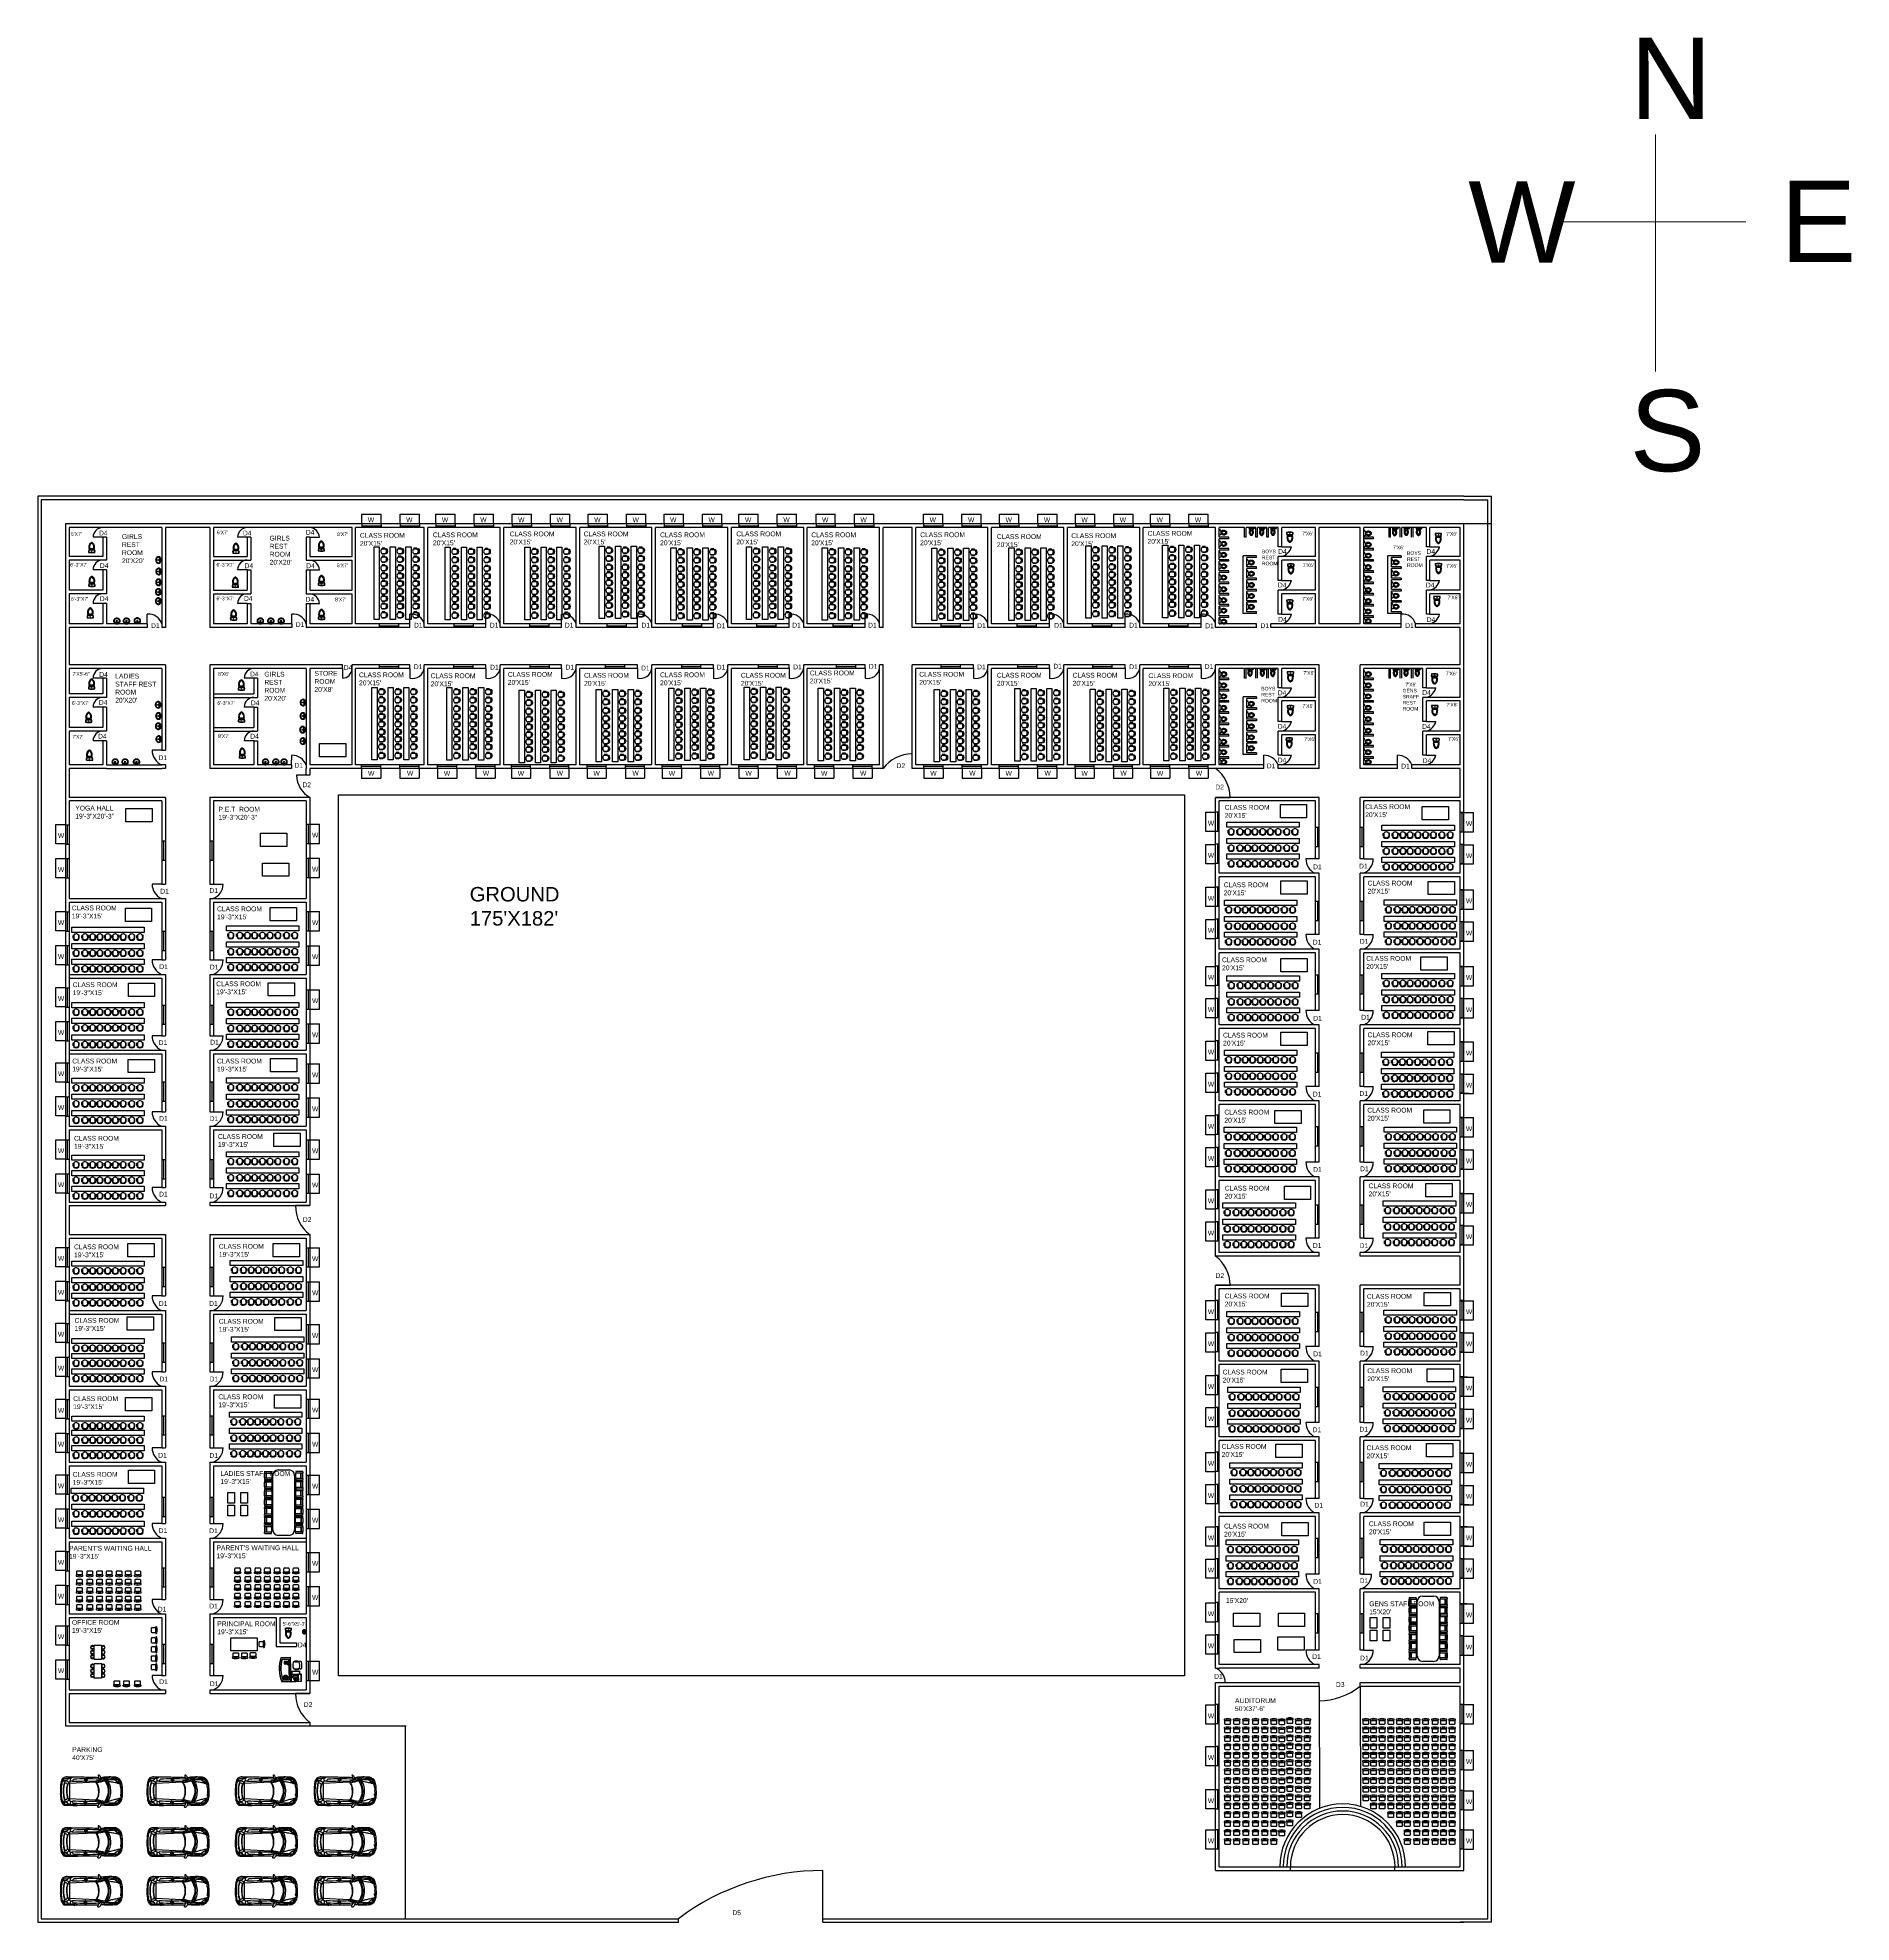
# Model space of a CAD drawing. Header units: inches. Extents: x 677 to 5195, y 405 to 5099.
import ezdxf

# ---------------------------------------------------------------- set-up
doc = ezdxf.new("R2010")
doc.units = ezdxf.units.IN
doc.header["$MEASUREMENT"] = 0
for name, color, linetype in [('blocks', 255, 'Continuous'), ('door', 180, 'Continuous'), ('text', 240, 'Continuous'), ('window', 104, 'Continuous')]:
    doc.layers.add(name, color=color, linetype=linetype)
doc.styles.get("Standard").update_dxf_attribs({"font": 'arial.ttf'})

# ---------------------------------------------------------------- blocks, each defined once
blk = doc.blocks.new('A$C27801A2F')
for p, q in [((0.77, 0.7), (0.77, 1.7)), ((0.77, 1.7), (2.77, 1.7)), ((2.77, 0.7), (0.77, 0.7)), ((0.85, 1.89), (0.85, 1.97)), ((0.85, 0.52), (0.85, 0.43)), ((0.86, 1.88), (0.9, 1.88)), ((0.86, 0.53), (0.9, 0.53)), ((0.9, 1.97), (0.9, 1.83)), ((0.9, 0.43), (0.9, 0.58)), ((0.95, 1.77), (1.25, 1.77)), ((0.95, 0.63), (1.25, 0.63)), ((1.3, 1.83), (1.3, 1.97)), ((1.3, 1.88), (1.34, 1.88)), ((1.3, 0.58), (1.3, 0.43)), ((1.3, 0.53), (1.34, 0.53)), ((1.35, 1.89), (1.35, 1.97)), ((1.35, 0.52), (1.35, 0.43)), ((1.52, 1.89), (1.52, 1.97)), ((1.52, 0.52), (1.52, 0.43)), ((1.53, 1.88), (1.57, 1.88)), ((1.53, 0.53), (1.57, 0.53)), ((1.57, 1.97), (1.57, 1.83)), ((1.57, 0.43), (1.57, 0.58)), ((1.62, 1.77), (1.92, 1.77)), ((1.62, 0.63), (1.92, 0.63)), ((1.97, 1.83), (1.97, 1.97)), ((1.97, 1.88), (2.01, 1.88)), ((1.97, 0.58), (1.97, 0.43)), ((1.97, 0.53), (2.01, 0.53)), ((2.02, 1.89), (2.02, 1.97)), ((2.02, 0.52), (2.02, 0.43)), ((2.15, 1.89), (2.15, 1.97)), ((2.15, 0.52), (2.15, 0.43)), ((2.16, 1.88), (2.2, 1.88)), ((2.16, 0.53), (2.2, 0.53)), ((2.2, 1.97), (2.2, 1.83)), ((2.2, 0.43), (2.2, 0.58)), ((2.25, 1.77), (2.55, 1.77)), ((2.25, 0.63), (2.55, 0.63)), ((2.6, 1.83), (2.6, 1.97)), ((2.6, 1.88), (2.64, 1.88)), ((2.6, 0.58), (2.6, 0.43)), ((2.6, 0.53), (2.64, 0.53)), ((2.65, 1.89), (2.65, 1.97)), ((2.65, 0.52), (2.65, 0.43)), ((2.77, 1.7), (2.77, 0.7))]:
    blk.add_line(p, q)
for centre, radius, start, end in [((1.1, 1.97), 0.25, 0, 180), ((0.86, 1.89), 0.01, 180, 270), ((0.86, 0.52), 0.01, 90, 180), ((1.1, 0.43), 0.25, 180, 0), ((1.1, 1.97), 0.2, 0.0001, 179.9999), ((0.95, 1.83), 0.05, 180, 270), ((0.95, 0.58), 0.05, 90, 180), ((1.1, 0.43), 0.2, 180.0001, 359.9999), ((1.25, 1.83), 0.05, 270, 0), ((1.25, 0.58), 0.05, 0, 90), ((1.34, 1.89), 0.01, 270, 0), ((1.34, 0.52), 0.01, 0, 90), ((1.77, 1.97), 0.25, 0, 180), ((1.53, 1.89), 0.01, 180, 270), ((1.53, 0.52), 0.01, 90, 180), ((1.77, 0.43), 0.25, 180, 0), ((1.77, 1.97), 0.2, 0.0001, 179.9999), ((1.62, 1.83), 0.05, 180, 270), ((1.62, 0.58), 0.05, 90, 180), ((1.77, 0.43), 0.2, 180.0001, 359.9999), ((1.92, 1.83), 0.05, 270, 0), ((1.92, 0.58), 0.05, 0, 90), ((2.01, 1.89), 0.01, 270, 0), ((2.01, 0.52), 0.01, 0, 90), ((2.4, 1.97), 0.25, 0, 180), ((2.16, 1.89), 0.01, 180, 270), ((2.16, 0.52), 0.01, 90, 180), ((2.4, 0.43), 0.25, 180, 0), ((2.4, 1.97), 0.2, 0.0001, 179.9999), ((2.25, 1.83), 0.05, 180, 270), ((2.25, 0.58), 0.05, 90, 180), ((2.4, 0.43), 0.2, 180.0001, 359.9999), ((2.55, 1.83), 0.05, 270, 0), ((2.55, 0.58), 0.05, 0, 90), ((2.64, 1.89), 0.01, 270, 0), ((2.64, 0.52), 0.01, 0, 90)]:
    blk.add_arc(centre, radius, start, end)
blk = doc.blocks.new('A$C36801C69')
for points in [[(515, 352, 1.2047751), (527, 442, 0.1709728), (49, 442, 1.2047751), (61, 352, -0.2463325)], [(433, 338, -0.4142136), (513, 258), (513, 60, -0.4142136), (453, 0), (123, 0, -0.4142136), (63, 60), (63, 258, -0.4142136), (143, 338)]]:
    blk.add_lwpolyline(points, format="xyb", close=True)
for centre, start, end in [((148, 354), 338.03376, 65.38209), ((427, 354), 114.61791, 201.96624)]:
    blk.add_arc(centre, 42.1, start, end)
blk = doc.blocks.new('A$C28FC2AE5')
for p, q in [((179, 356), (179, 383)), ((200, 356), (200, 383))]:
    blk.add_line(p, q)
for points in [[(0, 261), (1, 85), (44, 85), (43, 261)], [(380, 263), (381, 87), (338, 87), (337, 263)]]:
    blk.add_lwpolyline(points, close=True)
blk.add_lwpolyline([(337, 322, 0.4232273), (43, 320), (38, 335), (42, 355, -0.361278), (337, 356), (346, 333)], format="xyb", close=True)
for start, end in [(28.31735, 152.21045), (211.34009, 329.18771)]:
    blk.add_arc((191, 178), 178, start, end)
blk = doc.blocks.new('A$C41930D75')
for p, q in [((0, 728), (0, 1322)), ((20, 748), (20, 1310)), ((120, 848), (120, 1251)), ((1480, 1251), (1480, 848)), ((1580, 1322), (1580, 748)), ((1600, 1322), (1600, 728)), ((1600, 728), (0, 728)), ((0, 728), (0, 32)), ((459, 728), (0, 728)), ((0, 32), (459, 32)), ((1580, 748), (20, 748)), ((20, 708), (20, 52)), ((439, 708), (20, 708)), ((20, 52), (439, 52)), ((23, 468), (247, 562)), ((23, 468), (90, 209)), ((54, 457), (234, 504)), ((59, 436), (240, 482)), ((69, 399), (249, 446)), ((78, 365), (258, 411)), ((90, 209), (332, 236)), ((96, 296), (276, 343)), ((107, 253), (287, 300)), ((112, 232), (292, 279)), ((1480, 848), (120, 848)), ((247, 584), (316, 611)), ((360, 623), (316, 611)), ((416, 227), (316, 611)), ((342, 218), (416, 227)), ((456, 237), (357, 622)), ((462, 280), (382, 588)), ((416, 227), (460, 239)), ((439, 52), (439, 708)), ((663, 675), (453, 675)), ((455, 124), (663, 124)), ((459, 32), (459, 728)), ((663, 124), (663, 675))]:
    blk.add_line(p, q)
at = {"linetype": 'ByBlock'}
for p, q in [((245, 1070), (137, 1070)), ((247, 1056), (146, 1020)), ((249, 1089), (149, 1128)), ((261, 1103), (176, 1171)), ((256, 1041), (177, 968)), ((273, 1111), (228, 1208)), ((269, 1031), (228, 932)), ((272, 1070), (245, 1070)), ((288, 1113), (288, 1221)), ((288, 1086), (288, 1113)), ((288, 1054), (288, 1027)), ((288, 1027), (288, 920)), ((304, 1110), (344, 1210)), ((304, 1070), (331, 1070)), ((306, 1031), (342, 930)), ((318, 1101), (392, 1179)), ((318, 1039), (400, 969)), ((327, 1088), (429, 1124)), ((328, 1055), (429, 1018)), ((331, 1070), (439, 1070)), ((479, 655), (479, 144)), ((643, 655), (479, 655)), ((479, 144), (643, 144)), ((643, 144), (643, 655)), ((766, 422), (771, 225)), ((815, 444), (816, 437)), ((825, 425), (840, 230)), ((1100, 859), (1101, 867)), ((1110, 856), (1100, 859)), ((1101, 867), (1110, 867)), ((1101, 851), (1110, 856)), ((1102, 845), (1101, 851)), ((1112, 845), (1102, 845)), ((1103, 873), (1105, 881)), ((1110, 867), (1103, 873)), ((1105, 881), (1116, 881)), ((1105, 836), (1112, 845)), ((1107, 830), (1105, 836)), ((1106, 884), (1109, 894)), ((1116, 881), (1106, 884)), ((1117, 833), (1107, 830)), ((1109, 894), (1119, 893)), ((1112, 824), (1117, 833)), ((1116, 820), (1112, 824)), ((1113, 902), (1117, 907)), ((1119, 893), (1113, 902)), ((1123, 893), (1113, 863)), ((1113, 863), (1117, 838)), ((1125, 824), (1116, 820)), ((1117, 907), (1126, 905)), ((1117, 838), (1131, 825)), ((1121, 913), (1124, 920)), ((1126, 905), (1121, 913)), ((1121, 816), (1125, 824)), ((1127, 811), (1121, 816)), ((1134, 911), (1123, 893)), ((1124, 920), (1133, 917)), ((1127, 925), (1130, 932)), ((1133, 917), (1127, 925)), ((1133, 819), (1127, 811)), ((1130, 932), (1139, 928)), ((1131, 825), (1150, 817)), ((1132, 935), (1135, 940)), ((1139, 928), (1132, 935)), ((1132, 810), (1133, 819)), ((1137, 807), (1132, 810)), ((1135, 915), (1133, 914)), ((1133, 914), (1134, 911)), ((1135, 940), (1144, 937)), ((1142, 928), (1135, 915)), ((1145, 814), (1137, 807)), ((1139, 947), (1142, 952)), ((1144, 937), (1139, 947)), ((1142, 952), (1150, 949)), ((1152, 945), (1142, 928)), ((1145, 957), (1146, 961)), ((1150, 949), (1145, 957)), ((1145, 805), (1145, 814)), ((1151, 803), (1145, 805)), ((1146, 961), (1150, 962)), ((1150, 962), (1155, 962)), ((1150, 817), (1169, 818)), ((1155, 814), (1151, 803)), ((1158, 955), (1152, 945)), ((1154, 958), (1158, 955)), ((1157, 958), (1154, 958)), ((1155, 962), (1160, 968)), ((1157, 804), (1155, 814)), ((1159, 960), (1157, 958)), ((1163, 805), (1157, 804)), ((1163, 963), (1159, 960)), ((1160, 968), (1164, 971)), ((1167, 965), (1163, 963)), ((1166, 814), (1163, 805)), ((1164, 971), (1173, 971)), ((1171, 805), (1166, 814)), ((1173, 967), (1167, 965)), ((1169, 818), (1186, 827)), ((1177, 807), (1171, 805)), ((1176, 1135), (1173, 1132)), ((1173, 1132), (1173, 913)), ((1173, 913), (1176, 910)), ((1335, 1135), (1176, 1135)), ((1176, 910), (1210, 910)), ((1176, 817), (1177, 807)), ((1184, 811), (1176, 817)), ((1190, 815), (1184, 811)), ((1193, 1130), (1185, 1122)), ((1185, 1122), (1185, 932)), ((1185, 932), (1193, 922)), ((1186, 827), (1198, 843)), ((1190, 1125), (1188, 1119)), ((1188, 1119), (1203, 1105)), ((1188, 1119), (1188, 1076)), ((1188, 1076), (1192, 1068)), ((1188, 976), (1192, 984)), ((1188, 933), (1188, 976)), ((1188, 933), (1203, 948)), ((1190, 927), (1188, 933)), ((1196, 818), (1189, 824)), ((1189, 824), (1190, 815)), ((1196, 1129), (1190, 1125)), ((1196, 924), (1190, 927)), ((1192, 1068), (1196, 1060)), ((1192, 984), (1196, 992)), ((1241, 1130), (1193, 1130)), ((1193, 922), (1212, 922)), ((1234, 1129), (1196, 1129)), ((1204, 1108), (1196, 1129)), ((1196, 1060), (1198, 1049)), ((1196, 992), (1198, 1003)), ((1204, 944), (1196, 924)), ((1212, 924), (1196, 924)), ((1201, 824), (1196, 818)), ((1197, 833), (1201, 824)), ((1206, 831), (1197, 833)), ((1198, 1049), (1198, 1033)), ((1198, 1003), (1198, 1033)), ((1198, 843), (1200, 863)), ((1199, 870), (1205, 874)), ((1200, 863), (1199, 870)), ((1212, 846), (1201, 845)), ((1201, 845), (1210, 838)), ((1203, 1105), (1204, 1108)), ((1203, 1033), (1203, 1105)), ((1203, 1033), (1203, 948)), ((1203, 948), (1204, 944)), ((1213, 862), (1203, 861)), ((1203, 861), (1212, 855)), ((1204, 1108), (1227, 1108)), ((1204, 944), (1227, 944)), ((1204, 883), (1205, 890)), ((1205, 874), (1204, 883)), ((1205, 890), (1209, 906)), ((1210, 838), (1206, 831)), ((1209, 875), (1208, 873)), ((1208, 873), (1212, 870)), ((1209, 906), (1211, 916)), ((1213, 899), (1209, 884)), ((1209, 884), (1209, 875)), ((1211, 916), (1212, 929)), ((1212, 929), (1217, 929)), ((1212, 870), (1213, 862)), ((1212, 855), (1212, 846)), ((1217, 915), (1213, 899)), ((1216, 910), (1335, 910)), ((1217, 929), (1217, 915)), ((1234, 924), (1217, 924)), ((1217, 922), (1239, 922)), ((1227, 1108), (1234, 1129)), ((1228, 1105), (1227, 1108)), ((1228, 948), (1227, 944)), ((1227, 944), (1234, 924)), ((1242, 1119), (1228, 1105)), ((1228, 1033), (1228, 1105)), ((1228, 1033), (1228, 948)), ((1242, 933), (1228, 948)), ((1234, 1060), (1233, 1049)), ((1233, 1049), (1233, 1033)), ((1233, 1003), (1233, 1033)), ((1234, 992), (1233, 1003)), ((1234, 1129), (1241, 1125)), ((1239, 1068), (1234, 1060)), ((1239, 984), (1234, 992)), ((1234, 924), (1241, 927)), ((1242, 1076), (1239, 1068)), ((1242, 976), (1239, 984)), ((1239, 922), (1247, 930)), ((1247, 1122), (1241, 1130)), ((1241, 1125), (1242, 1119)), ((1241, 927), (1242, 933)), ((1242, 1119), (1242, 1076)), ((1242, 933), (1242, 976)), ((1247, 930), (1247, 1122)), ((1257, 991), (1257, 981)), ((1269, 991), (1257, 991)), ((1257, 981), (1269, 981)), ((1258, 1118), (1271, 1118)), ((1258, 1113), (1258, 1118)), ((1271, 1113), (1258, 1113)), ((1258, 1103), (1258, 1108)), ((1258, 1108), (1271, 1108)), ((1271, 1103), (1258, 1103)), ((1258, 1094), (1258, 1098)), ((1258, 1098), (1271, 1098)), ((1271, 1094), (1258, 1094)), ((1258, 1084), (1258, 1089)), ((1258, 1089), (1271, 1089)), ((1271, 1084), (1258, 1084)), ((1258, 1079), (1271, 1079)), ((1258, 1075), (1258, 1079)), ((1271, 1075), (1258, 1075)), ((1258, 1065), (1258, 1070)), ((1258, 1070), (1271, 1070)), ((1271, 1065), (1258, 1065)), ((1258, 921), (1258, 930)), ((1258, 930), (1274, 930)), ((1274, 921), (1258, 921)), ((1269, 981), (1269, 991)), ((1271, 1118), (1271, 1113)), ((1271, 1108), (1271, 1103)), ((1271, 1098), (1271, 1094)), ((1271, 1089), (1271, 1084)), ((1271, 1079), (1271, 1075)), ((1271, 1070), (1271, 1065)), ((1274, 930), (1274, 921)), ((1322, 1121), (1276, 1121)), ((1276, 1121), (1276, 1062)), ((1276, 1062), (1322, 1062)), ((1291, 425), (1276, 230)), ((1288, 1043), (1279, 1043)), ((1279, 1043), (1279, 1033)), ((1279, 1033), (1288, 1033)), ((1279, 1025), (1279, 1016)), ((1288, 1025), (1279, 1025)), ((1279, 1016), (1288, 1016)), ((1288, 1008), (1279, 1008)), ((1279, 1008), (1279, 998)), ((1279, 998), (1288, 998)), ((1279, 991), (1279, 981)), ((1288, 991), (1279, 991)), ((1279, 981), (1288, 981)), ((1281, 930), (1296, 930)), ((1281, 921), (1281, 930)), ((1296, 921), (1281, 921)), ((1288, 1033), (1288, 1043)), ((1288, 1016), (1288, 1025)), ((1288, 998), (1288, 1008)), ((1288, 981), (1288, 991)), ((1295, 1043), (1295, 1033)), ((1304, 1043), (1295, 1043)), ((1295, 1033), (1304, 1033)), ((1295, 1025), (1295, 1016)), ((1304, 1025), (1295, 1025)), ((1295, 1016), (1304, 1016)), ((1295, 1008), (1295, 998)), ((1304, 1008), (1295, 1008)), ((1295, 998), (1304, 998)), ((1295, 991), (1295, 981)), ((1304, 991), (1295, 991)), ((1295, 981), (1304, 981)), ((1296, 930), (1296, 921)), ((1301, 444), (1300, 437)), ((1301, 444), (1301, 437)), ((1303, 930), (1319, 930)), ((1303, 921), (1303, 930)), ((1319, 921), (1303, 921)), ((1304, 1033), (1304, 1043)), ((1304, 1016), (1304, 1025)), ((1304, 998), (1304, 1008)), ((1304, 981), (1304, 991)), ((1311, 1043), (1311, 1033)), ((1320, 1043), (1311, 1043)), ((1311, 1033), (1320, 1033)), ((1311, 1025), (1311, 1016)), ((1320, 1025), (1311, 1025)), ((1311, 1016), (1320, 1016)), ((1311, 1008), (1311, 998)), ((1320, 1008), (1311, 1008)), ((1311, 998), (1320, 998)), ((1311, 991), (1311, 981)), ((1320, 991), (1311, 991)), ((1311, 981), (1320, 981)), ((1319, 930), (1319, 921)), ((1320, 1033), (1320, 1043)), ((1320, 1016), (1320, 1025)), ((1320, 998), (1320, 1008)), ((1320, 981), (1320, 991)), ((1322, 1062), (1322, 1121)), ((1338, 1132), (1335, 1135)), ((1335, 910), (1338, 913)), ((1338, 913), (1338, 1132)), ((1350, 422), (1345, 225))]:
    blk.add_line(p, q, dxfattribs=at)
for radius in [151, 43, 16.1]:
    blk.add_circle((288, 1070), radius, dxfattribs=at)
for centre, radius, start, end in [((800, -669), 2145, 68.11044, 111.88956), ((797, -684), 2141, 68.28672, 111.29334), ((800, -893), 2250, 72.41174, 107.58826), ((249, 579), 5, 115.87463, 188.69761), ((2227, 903), 2008, 189.28763, 199.84177), ((342, 223), 5, 200.43178, 273.25477), ((362, 618), 5, 26.96403, 104.5647), ((-365, 249), 820, 24.42637, 26.96403), ((-1051, 51), 1530, 8.59923, 20.53016), ((459, 243), 5, 284.5647, 2.16537), ((-355, 213), 820, 2.16537, 4.70303)]:
    blk.add_arc(centre, radius, start, end)
for centre, radius, start, end in [((796, 411), 32, 26.04311, 161.28383), ((805, 238), 36.3, 202.15642, 347.13371), ((898, 76), 87.7, 120.39269, 239.60731), ((916, 453), 102, 106.10866, 185), ((1034, 241), 203, 187.33471, 206.21221), ((1058, 690), 577, 249.20895, 290.79105), ((1058, 1574), 1587, 262.59073, 277.40927), ((1058, -145), 716, 76.27501, 103.72499), ((1200, 453), 102, 355, 73.89134), ((1218, 76), 87.7, 300.39269, 59.60731), ((1085, 241), 203, 333.61801, 351.90476), ((1311, 238), 36.3, 192.86629, 337.84358), ((1320, 411), 32, 18.71617, 153.95689)]:
    blk.add_arc(centre, radius, start, end, dxfattribs=at)
blk = doc.blocks.new('A$C5A97117F')
for p, q in [((0.41, 0.42), (0.04, 0.42)), ((0.05, 0.43), (0.4, 0.43)), ((0.41, 0.42), (0.05, 0.42)), ((0.39, 0.46), (0.06, 0.46)), ((0.39, 0.45), (0.07, 0.45)), ((0.37, 0.41), (0.08, 0.41)), ((0.09, 0.49), (0.14, 0.49)), ((0.09, 0.11), (0.14, 0.05)), ((0.09, 0.11), (0.14, 0.05)), ((0.1, 0.12), (0.15, 0.06)), ((0.11, 0.5), (0.11, 0.47)), ((0.13, 0.14), (0.18, 0.08)), ((0.33, 0.14), (0.28, 0.08)), ((0.35, 0.12), (0.3, 0.06)), ((0.31, 0.49), (0.36, 0.49)), ((0.36, 0.11), (0.31, 0.05)), ((0.36, 0.11), (0.31, 0.05)), ((0.33, 0.5), (0.33, 0.47))]:
    blk.add_line(p, q)
for centre, radius in [((0.11, 0.49), 0.0104), ((0.23, 0.6), 0.0106), ((0.33, 0.49), 0.0104)]:
    blk.add_circle(centre, radius)
for centre, radius, start, end in [((0.22, -0.38), 1.08, 78.2481, 101.7519), ((0.32, 0.63), 0.321, 170.6789, 202.5193), ((0.22, -0.38), 1.08, 78.4814, 101.5186), ((0.33, 0.63), 0.319, 171.6525, 201.5505), ((0.22, -0.38), 1.06, 78.9696, 101.0304), ((0.34, 0.63), 0.317, 173.7179, 199.4554), ((0.22, 2.96), 2.45, 265.3108, 274.6892), ((0.64, 0.35), 0.612, 181.171, 189.5561), ((0.22, 2.96), 2.45, 265.3989, 274.6011), ((0.64, 0.35), 0.608, 181.171, 189.5561), ((0.37, 0.31), 0.344, 190.4778, 215.4458), ((0.22, 2.96), 2.43, 265.5812, 274.4188), ((0.23, 0.37), 0.194, 149.9768, 163.5605), ((0.64, 0.35), 0.6, 181.171, 189.5561), ((0.37, 0.31), 0.34, 190.488, 215.4772), ((0.03, 0.48), 0.034, 330.1487, 63.9511), ((0.23, 0.37), 0.186, 151.4088, 160.1862), ((0.37, 0.31), 0.332, 190.509, 215.5422), ((0.64, 0.35), 0.567, 181.171, 189.5561), ((0.37, 0.31), 0.3, 190.6038, 215.834), ((0.08, 0.31), 0.3, 324.166, 349.3962), ((0.08, 0.31), 0.332, 324.4578, 349.491), ((0.08, 0.31), 0.34, 324.5228, 349.512), ((0.08, 0.31), 0.344, 324.5542, 349.5222), ((-0.19, 0.35), 0.567, 350.4439, 358.829), ((0.42, 0.48), 0.034, 116.0489, 209.8513), ((0.22, 0.37), 0.194, 16.4395, 30.0232), ((0.22, 0.37), 0.186, 19.8138, 28.5912), ((0.11, 0.63), 0.317, 340.5446, 6.2821), ((-0.19, 0.35), 0.608, 350.4439, 358.829), ((-0.19, 0.35), 0.6, 350.4439, 358.829), ((0.12, 0.63), 0.319, 338.4495, 8.3475), ((-0.19, 0.35), 0.612, 350.4439, 358.829), ((0.13, 0.63), 0.321, 337.4807, 9.3211)]:
    blk.add_arc(centre, radius, start, end)
for centre, major_axis, ratio, start_param, end_param in [((0.23, 0.29), (0, -0.297), 0.685535, 4.260216, 4.551957), ((0.23, 0.32), (0, 0.319), 0.497502, 2.575717, 3.707468), ((0.23, 0.29), (0, -0.297), 0.685535, 8.014414, 8.306155)]:
    blk.add_ellipse(centre, major_axis=major_axis, ratio=ratio, start_param=start_param, end_param=end_param)
for points, knots in [([(0.05, 0.42), (0.04, 0.41), (0.04, 0.4), (0.04, 0.38), (0.03, 0.36), (0.03, 0.34), (0.03, 0.34), (0.03, 0.34)], [4.2706832, 4.2706832, 4.2706832, 4.2706832, 4.3512283, 4.3512283, 4.5144288, 4.5144288, 4.5519567, 4.5519567, 4.5519567, 4.5519567]), ([(0.05, 0.41), (0.05, 0.41), (0.05, 0.4), (0.04, 0.37), (0.04, 0.36), (0.04, 0.34), (0.04, 0.34), (0.04, 0.34)], [4.2706832, 4.2706832, 4.2706832, 4.2706832, 4.3606863, 4.3606863, 4.5406923, 4.5406923, 4.5519567, 4.5519567, 4.5519567, 4.5519567]), ([(0.08, 0.41), (0.08, 0.4), (0.08, 0.39), (0.08, 0.37), (0.07, 0.36), (0.07, 0.34), (0.07, 0.34), (0.07, 0.33)], [4.2710704, 4.2710704, 4.2710704, 4.2710704, 4.3573597, 4.3573597, 4.5034058, 4.5034058, 4.5519567, 4.5519567, 4.5519567, 4.5519567]), ([(0.14, 0.05), (0.15, 0.05), (0.15, 0.04), (0.16, 0.03), (0.17, 0.03), (0.18, 0.02), (0.19, 0.01), (0.2, 0.01), (0.21, 0.01), (0.22, 0), (0.23, 0), (0.24, 0.01), (0.25, 0.01), (0.26, 0.01), (0.27, 0.02), (0.28, 0.03), (0.29, 0.03), (0.3, 0.04), (0.3, 0.05), (0.31, 0.05)], [2.575717, 2.575717, 2.575717, 2.575717, 2.672218, 2.672218, 2.806898, 2.806898, 2.941578, 2.941578, 3.076258, 3.076258, 3.210938, 3.210938, 3.347647, 3.347647, 3.484357, 3.484357, 3.621066, 3.621066, 3.707468, 3.707468, 3.707468, 3.707468]), ([(0.15, 0.06), (0.15, 0.05), (0.16, 0.05), (0.17, 0.04), (0.17, 0.03), (0.18, 0.03), (0.19, 0.02), (0.2, 0.02), (0.2, 0.02), (0.21, 0.01), (0.22, 0.01), (0.23, 0.01), (0.23, 0.01), (0.24, 0.01), (0.25, 0.02), (0.26, 0.02), (0.26, 0.02), (0.27, 0.03), (0.28, 0.03), (0.29, 0.04), (0.29, 0.05), (0.3, 0.05), (0.3, 0.06), (0.3, 0.06)], [2.575717, 2.575717, 2.575717, 2.575717, 2.669508, 2.669508, 2.781324, 2.781324, 2.893291, 2.893291, 3.004714, 3.004714, 3.116138, 3.116138, 3.227561, 3.227561, 3.338984, 3.338984, 3.450407, 3.450407, 3.561831, 3.561831, 3.673254, 3.673254, 3.707468, 3.707468, 3.707468, 3.707468]), ([(0.18, 0.08), (0.18, 0.07), (0.18, 0.07), (0.19, 0.07), (0.19, 0.06), (0.19, 0.06), (0.19, 0.06), (0.2, 0.05), (0.2, 0.05), (0.21, 0.05), (0.21, 0.05), (0.21, 0.05), (0.22, 0.05), (0.22, 0.05), (0.22, 0.04), (0.22, 0.04), (0.22, 0.04), (0.23, 0.04), (0.23, 0.04), (0.23, 0.04), (0.23, 0.05), (0.24, 0.05), (0.24, 0.05), (0.24, 0.05), (0.24, 0.05), (0.25, 0.05), (0.25, 0.05), (0.25, 0.05), (0.26, 0.06), (0.26, 0.06), (0.26, 0.06), (0.27, 0.07), (0.27, 0.07), (0.27, 0.08), (0.28, 0.08), (0.28, 0.08)], [2.575717, 2.575717, 2.575717, 2.575717, 2.657216, 2.657216, 2.716925, 2.716925, 2.776634, 2.776634, 2.878172, 2.878172, 2.95039, 2.95039, 3.022609, 3.022609, 3.094827, 3.094827, 3.143639, 3.143639, 3.192452, 3.192452, 3.259339, 3.259339, 3.326226, 3.326226, 3.393112, 3.393112, 3.459999, 3.459999, 3.526886, 3.526886, 3.607903, 3.607903, 3.68892, 3.68892, 3.707468, 3.707468, 3.707468, 3.707468]), ([(0.38, 0.33), (0.38, 0.34), (0.38, 0.35), (0.38, 0.36), (0.38, 0.37), (0.37, 0.39), (0.37, 0.4), (0.37, 0.41)], [8.0144139, 8.0144139, 8.0144139, 8.0144139, 8.1010804, 8.1010804, 8.2003349, 8.2003349, 8.2907084, 8.2907084, 8.2907084, 8.2907084]), ([(0.41, 0.34), (0.41, 0.35), (0.41, 0.35), (0.41, 0.38), (0.4, 0.39), (0.4, 0.41), (0.4, 0.41), (0.4, 0.41)], [8.0144139, 8.0144139, 8.0144139, 8.0144139, 8.1038208, 8.1038208, 8.2826345, 8.2826345, 8.2956874, 8.2956874, 8.2956874, 8.2956874]), ([(0.42, 0.34), (0.42, 0.35), (0.42, 0.35), (0.42, 0.38), (0.41, 0.39), (0.41, 0.41), (0.41, 0.41), (0.41, 0.42)], [8.0144139, 8.0144139, 8.0144139, 8.0144139, 8.1044106, 8.1044106, 8.2663714, 8.2663714, 8.2956874, 8.2956874, 8.2956874, 8.2956874])]:
    blk.add_open_spline(points, degree=3, knots=knots)
blk = doc.blocks.new('A$C1BC07270')
for p, q in [((1111, 4168), (1111, 3464)), ((1143, 4200), (1239, 4200)), ((1271, 4168), (1271, 3432)), ((1819, 4200), (1303, 4200)), ((1851, 3432), (1851, 4168)), ((1883, 4200), (1979, 4200)), ((2011, 3464), (2011, 4168)), ((2114, 4168), (2114, 3464)), ((2146, 4200), (2242, 4200)), ((2274, 4168), (2274, 3432)), ((2822, 4200), (2306, 4200)), ((2854, 3432), (2854, 4168)), ((2886, 4200), (2982, 4200)), ((3014, 3464), (3014, 4168)), ((3098, 4168), (3098, 3464)), ((3130, 4200), (3226, 4200)), ((3258, 4168), (3258, 3432)), ((3806, 4200), (3290, 4200)), ((3838, 3432), (3838, 4168)), ((3870, 4200), (3966, 4200)), ((3998, 3464), (3998, 4168)), ((4090, 3464), (4090, 4168)), ((4218, 4200), (4122, 4200)), ((4250, 3432), (4250, 4168)), ((4282, 4200), (4798, 4200)), ((4830, 4168), (4830, 3432)), ((4958, 4200), (4862, 4200)), ((4990, 4168), (4990, 3464)), ((5075, 3464), (5075, 4168)), ((5203, 4200), (5107, 4200)), ((5235, 3432), (5235, 4168)), ((5267, 4200), (5783, 4200)), ((5815, 4168), (5815, 3432)), ((5943, 4200), (5847, 4200)), ((5975, 4168), (5975, 3464)), ((6041, 3464), (6041, 4168)), ((6169, 4200), (6073, 4200)), ((6201, 3432), (6201, 4168)), ((6233, 4200), (6749, 4200)), ((6781, 4168), (6781, 3432)), ((6909, 4200), (6813, 4200)), ((6941, 4168), (6941, 3464)), ((7026, 3464), (7026, 4168)), ((7154, 4200), (7058, 4200)), ((7186, 3432), (7186, 4168)), ((7218, 4200), (7734, 4200)), ((7766, 4168), (7766, 3432)), ((7894, 4200), (7798, 4200)), ((7926, 4168), (7926, 3464)), ((900, 1500), (900, 2700)), ((1143, 3432), (1239, 3432)), ((1851, 4040), (1271, 4040)), ((1819, 3987), (1303, 3987)), ((1303, 3400), (1819, 3400)), ((1500, 3300), (7500, 3300)), ((1883, 3432), (1979, 3432)), ((2146, 3432), (2242, 3432)), ((2854, 4040), (2274, 4040)), ((2822, 3987), (2306, 3987)), ((2306, 3400), (2822, 3400)), ((2886, 3432), (2982, 3432)), ((3130, 3432), (3226, 3432)), ((3838, 4040), (3258, 4040)), ((3806, 3987), (3290, 3987)), ((3290, 3400), (3806, 3400)), ((3870, 3432), (3966, 3432)), ((4218, 3432), (4122, 3432)), ((4250, 4040), (4830, 4040)), ((4282, 3987), (4798, 3987)), ((4798, 3400), (4282, 3400)), ((4958, 3432), (4862, 3432)), ((5203, 3432), (5107, 3432)), ((5235, 4040), (5815, 4040)), ((5267, 3987), (5783, 3987)), ((5783, 3400), (5267, 3400)), ((5943, 3432), (5847, 3432)), ((6169, 3432), (6073, 3432)), ((6201, 4040), (6781, 4040)), ((6233, 3987), (6749, 3987)), ((6749, 3400), (6233, 3400)), ((6909, 3432), (6813, 3432)), ((7154, 3432), (7058, 3432)), ((7186, 4040), (7766, 4040)), ((7218, 3987), (7734, 3987)), ((7734, 3400), (7218, 3400)), ((7894, 3432), (7798, 3432)), ((8100, 2700), (8100, 1500)), ((1111, 32), (1111, 736)), ((1143, 768), (1239, 768)), ((1271, 32), (1271, 768)), ((1851, 160), (1271, 160)), ((1303, 800), (1819, 800)), ((1819, 213), (1303, 213)), ((7500, 900), (1500, 900)), ((1851, 768), (1851, 32)), ((1883, 768), (1979, 768)), ((2011, 736), (2011, 32)), ((2114, 32), (2114, 736)), ((2146, 768), (2242, 768)), ((2274, 32), (2274, 768)), ((2854, 160), (2274, 160)), ((2306, 800), (2822, 800)), ((2822, 213), (2306, 213)), ((2854, 768), (2854, 32)), ((2886, 768), (2982, 768)), ((3014, 736), (3014, 32)), ((3098, 32), (3098, 736)), ((3130, 768), (3226, 768)), ((3258, 32), (3258, 768)), ((3838, 160), (3258, 160)), ((3290, 800), (3806, 800)), ((3806, 213), (3290, 213)), ((3838, 768), (3838, 32)), ((3870, 768), (3966, 768)), ((3998, 736), (3998, 32)), ((4090, 736), (4090, 32)), ((4218, 768), (4122, 768)), ((4250, 768), (4250, 32)), ((4250, 160), (4830, 160)), ((4798, 800), (4282, 800)), ((4282, 213), (4798, 213)), ((4830, 32), (4830, 768)), ((4958, 768), (4862, 768)), ((4990, 32), (4990, 736)), ((5075, 736), (5075, 32)), ((5203, 768), (5107, 768)), ((5235, 768), (5235, 32)), ((5235, 160), (5815, 160)), ((5783, 800), (5267, 800)), ((5267, 213), (5783, 213)), ((5815, 32), (5815, 768)), ((5943, 768), (5847, 768)), ((5975, 32), (5975, 736)), ((6041, 736), (6041, 32)), ((6169, 768), (6073, 768)), ((6201, 768), (6201, 32)), ((6201, 160), (6781, 160)), ((6749, 800), (6233, 800)), ((6233, 213), (6749, 213)), ((6781, 32), (6781, 768)), ((6909, 768), (6813, 768)), ((6941, 32), (6941, 736)), ((7026, 736), (7026, 32)), ((7154, 768), (7058, 768)), ((7186, 768), (7186, 32)), ((7186, 160), (7766, 160)), ((7734, 800), (7218, 800)), ((7218, 213), (7734, 213)), ((7766, 32), (7766, 768)), ((7894, 768), (7798, 768)), ((7926, 32), (7926, 736)), ((1143, 0), (1239, 0)), ((1819, 0), (1303, 0)), ((1883, 0), (1979, 0)), ((2146, 0), (2242, 0)), ((2822, 0), (2306, 0)), ((2886, 0), (2982, 0)), ((3130, 0), (3226, 0)), ((3806, 0), (3290, 0)), ((3870, 0), (3966, 0)), ((4218, 0), (4122, 0)), ((4282, 0), (4798, 0)), ((4958, 0), (4862, 0)), ((5203, 0), (5107, 0)), ((5267, 0), (5783, 0)), ((5943, 0), (5847, 0)), ((6169, 0), (6073, 0)), ((6233, 0), (6749, 0)), ((6909, 0), (6813, 0)), ((7154, 0), (7058, 0)), ((7218, 0), (7734, 0)), ((7894, 0), (7798, 0))]:
    blk.add_line(p, q)
for centre, radius, start, end in [((1143, 4168), 32, 90, 180), ((1239, 4168), 32, 0, 90), ((1303, 4168), 32, 90, 180), ((1819, 4168), 32, 0, 90), ((1883, 4168), 32, 90, 180), ((1979, 4168), 32, 0, 90), ((2146, 4168), 32, 90, 180), ((2242, 4168), 32, 0, 90), ((2306, 4168), 32, 90, 180), ((2822, 4168), 32, 0, 90), ((2886, 4168), 32, 90, 180), ((2982, 4168), 32, 0, 90), ((3130, 4168), 32, 90, 180), ((3226, 4168), 32, 0, 90), ((3290, 4168), 32, 90, 180), ((3806, 4168), 32, 0, 90), ((3870, 4168), 32, 90, 180), ((3966, 4168), 32, 0, 90), ((4122, 4168), 32, 90, 180), ((4218, 4168), 32, 0, 90), ((4282, 4168), 32, 90, 180), ((4798, 4168), 32, 0, 90), ((4862, 4168), 32, 90, 180), ((4958, 4168), 32, 0, 90), ((5107, 4168), 32, 90, 180), ((5203, 4168), 32, 0, 90), ((5267, 4168), 32, 90, 180), ((5783, 4168), 32, 0, 90), ((5847, 4168), 32, 90, 180), ((5943, 4168), 32, 0, 90), ((6073, 4168), 32, 90, 180), ((6169, 4168), 32, 0, 90), ((6233, 4168), 32, 90, 180), ((6749, 4168), 32, 0, 90), ((6813, 4168), 32, 90, 180), ((6909, 4168), 32, 0, 90), ((7058, 4168), 32, 90, 180), ((7154, 4168), 32, 0, 90), ((7218, 4168), 32, 90, 180), ((7734, 4168), 32, 0, 90), ((7798, 4168), 32, 90, 180), ((7894, 4168), 32, 0, 90), ((1500, 2700), 600, 90, 180), ((1143, 3464), 32, 180, 270), ((1239, 3464), 32, 270, 0), ((1303, 4019), 32, 180, 270), ((1303, 3432), 32, 180, 270), ((1819, 4019), 32, 270, 0), ((1819, 3432), 32, 270, 0), ((1883, 3464), 32, 180, 270), ((1979, 3464), 32, 270, 0), ((2146, 3464), 32, 180, 270), ((2242, 3464), 32, 270, 0), ((2306, 4019), 32, 180, 270), ((2306, 3432), 32, 180, 270), ((2822, 4019), 32, 270, 0), ((2822, 3432), 32, 270, 0), ((2886, 3464), 32, 180, 270), ((2982, 3464), 32, 270, 0), ((3130, 3464), 32, 180, 270), ((3226, 3464), 32, 270, 0), ((3290, 4019), 32, 180, 270), ((3290, 3432), 32, 180, 270), ((3806, 4019), 32, 270, 0), ((3806, 3432), 32, 270, 0), ((3870, 3464), 32, 180, 270), ((3966, 3464), 32, 270, 0), ((4122, 3464), 32, 180, 270), ((4218, 3464), 32, 270, 0), ((4282, 4019), 32, 180, 270), ((4282, 3432), 32, 180, 270), ((4798, 4019), 32, 270, 0), ((4798, 3432), 32, 270, 0), ((4862, 3464), 32, 180, 270), ((4958, 3464), 32, 270, 0), ((5107, 3464), 32, 180, 270), ((5203, 3464), 32, 270, 0), ((5267, 4019), 32, 180, 270), ((5267, 3432), 32, 180, 270), ((5783, 4019), 32, 270, 0), ((5783, 3432), 32, 270, 0), ((5847, 3464), 32, 180, 270), ((5943, 3464), 32, 270, 0), ((6073, 3464), 32, 180, 270), ((6169, 3464), 32, 270, 0), ((6233, 4019), 32, 180, 270), ((6233, 3432), 32, 180, 270), ((6749, 4019), 32, 270, 0), ((6749, 3432), 32, 270, 0), ((6813, 3464), 32, 180, 270), ((6909, 3464), 32, 270, 0), ((7058, 3464), 32, 180, 270), ((7154, 3464), 32, 270, 0), ((7218, 4019), 32, 180, 270), ((7218, 3432), 32, 180, 270), ((7500, 2700), 600, 0, 90), ((7734, 4019), 32, 270, 0), ((7734, 3432), 32, 270, 0), ((7798, 3464), 32, 180, 270), ((7894, 3464), 32, 270, 0), ((1500, 1500), 600, 180, 270), ((1143, 736), 32, 90, 180), ((1143, 32), 32, 180, 270), ((1239, 736), 32, 0, 90), ((1239, 32), 32, 270, 0), ((1303, 768), 32, 90, 180), ((1303, 181), 32, 90, 180), ((1303, 32), 32, 180, 270), ((1819, 768), 32, 0, 90), ((1819, 181), 32, 0, 90), ((1819, 32), 32, 270, 0), ((1883, 736), 32, 90, 180), ((1883, 32), 32, 180, 270), ((1979, 736), 32, 0, 90), ((1979, 32), 32, 270, 0), ((2146, 736), 32, 90, 180), ((2146, 32), 32, 180, 270), ((2242, 736), 32, 0, 90), ((2242, 32), 32, 270, 0), ((2306, 768), 32, 90, 180), ((2306, 181), 32, 90, 180), ((2306, 32), 32, 180, 270), ((2822, 768), 32, 0, 90), ((2822, 181), 32, 0, 90), ((2822, 32), 32, 270, 0), ((2886, 736), 32, 90, 180), ((2886, 32), 32, 180, 270), ((2982, 736), 32, 0, 90), ((2982, 32), 32, 270, 0), ((3130, 736), 32, 90, 180), ((3130, 32), 32, 180, 270), ((3226, 736), 32, 0, 90), ((3226, 32), 32, 270, 0), ((3290, 768), 32, 90, 180), ((3290, 181), 32, 90, 180), ((3290, 32), 32, 180, 270), ((3806, 768), 32, 0, 90), ((3806, 181), 32, 0, 90), ((3806, 32), 32, 270, 0), ((3870, 736), 32, 90, 180), ((3870, 32), 32, 180, 270), ((3966, 736), 32, 0, 90), ((3966, 32), 32, 270, 0), ((4122, 736), 32, 90, 180), ((4122, 32), 32, 180, 270), ((4218, 736), 32, 0, 90), ((4218, 32), 32, 270, 0), ((4282, 768), 32, 90, 180), ((4282, 181), 32, 90, 180), ((4282, 32), 32, 180, 270), ((4798, 768), 32, 0, 90), ((4798, 181), 32, 0, 90), ((4798, 32), 32, 270, 0), ((4862, 736), 32, 90, 180), ((4862, 32), 32, 180, 270), ((4958, 736), 32, 0, 90), ((4958, 32), 32, 270, 0), ((5107, 736), 32, 90, 180), ((5107, 32), 32, 180, 270), ((5203, 736), 32, 0, 90), ((5203, 32), 32, 270, 0), ((5267, 768), 32, 90, 180), ((5267, 181), 32, 90, 180), ((5267, 32), 32, 180, 270), ((5783, 768), 32, 0, 90), ((5783, 181), 32, 0, 90), ((5783, 32), 32, 270, 0), ((5847, 736), 32, 90, 180), ((5847, 32), 32, 180, 270), ((5943, 736), 32, 0, 90), ((5943, 32), 32, 270, 0), ((6073, 736), 32, 90, 180), ((6073, 32), 32, 180, 270), ((6169, 736), 32, 0, 90), ((6169, 32), 32, 270, 0), ((6233, 768), 32, 90, 180), ((6233, 181), 32, 90, 180), ((6233, 32), 32, 180, 270), ((6749, 768), 32, 0, 90), ((6749, 181), 32, 0, 90), ((6749, 32), 32, 270, 0), ((6813, 736), 32, 90, 180), ((6813, 32), 32, 180, 270), ((6909, 736), 32, 0, 90), ((6909, 32), 32, 270, 0), ((7058, 736), 32, 90, 180), ((7058, 32), 32, 180, 270), ((7154, 736), 32, 0, 90), ((7154, 32), 32, 270, 0), ((7218, 768), 32, 90, 180), ((7218, 181), 32, 90, 180), ((7218, 32), 32, 180, 270), ((7500, 1500), 600, 270, 0), ((7734, 768), 32, 0, 90), ((7734, 181), 32, 0, 90), ((7734, 32), 32, 270, 0), ((7798, 736), 32, 90, 180), ((7798, 32), 32, 180, 270), ((7894, 736), 32, 0, 90), ((7894, 32), 32, 270, 0)]:
    blk.add_arc(centre, radius, start, end)
blk = doc.blocks.new('A$C5C776D49')
for p, q in [((0.18, 0.38), (0.18, 0.37)), ((0.2, 0.4), (0.32, 0.4)), ((0.2, 0.35), (0.24, 0.35)), ((0.24, 0.38), (0.24, 0.25)), ((0.26, 0.24), (0.26, 0.24)), ((0.28, 0.38), (0.28, 0.25)), ((0.28, 0.35), (0.32, 0.35)), ((0.34, 0.38), (0.34, 0.37))]:
    blk.add_line(p, q)
for centre, radius in [((0.21, 0.38), 0.02), ((0.21, 0.38), 0.015), ((0.26, 0.2), 0.03), ((0.31, 0.38), 0.02), ((0.31, 0.38), 0.015)]:
    blk.add_circle(centre, radius)
for centre, radius, start, end in [((0.2, 0.23), 0.196, 154.422, 180), ((0.2, 0.23), 0.196, 180, 205.578), ((0.23, 0.21), 0.23, 130.8724, 154.422), ((0.23, 0.24), 0.23, 205.578, 229.1276), ((0.14, 0.21), 0.1, 102.1704, 199.6119), ((0.2, 0.23), 0.156, 199.6119, 205.578), ((0.23, 0.24), 0.19, 205.578, 229.1276), ((0.25, 0.19), 0.261, 109.7204, 130.8724), ((0.25, 0.26), 0.261, 229.1276, 250.2796), ((0.25, 0.26), 0.221, 229.1276, 250.2796), ((0.24, -0.26), 0.579, 90.2085, 102.1704), ((0.26, 0.15), 0.3, 90, 109.7204), ((0.26, 0.3), 0.3, 250.2796, 270), ((0.26, 0.3), 0.26, 250.2796, 270), ((0.2, 0.38), 0.02, 90, 180), ((0.2, 0.37), 0.02, 180, 270), ((0.26, 0.38), 0.02, 355.7673, 184.2327), ((0.26, 0.26), 0.015, 182.1164, 270), ((0.26, 0.15), 0.3, 70.2796, 90), ((0.26, 0.26), 0.015, 270, 357.8836), ((0.26, 0.3), 0.26, 270, 289.7204), ((0.26, 0.3), 0.3, 270, 289.7204), ((0.28, -0.26), 0.579, 77.8296, 89.7915), ((0.32, 0.38), 0.02, 0, 90), ((0.32, 0.37), 0.02, 270, 0), ((0.27, 0.26), 0.221, 289.7204, 310.8724), ((0.27, 0.19), 0.261, 49.1276, 70.2796), ((0.27, 0.26), 0.261, 289.7204, 310.8724), ((0.38, 0.21), 0.1, 340.3881, 77.8296), ((0.29, 0.24), 0.19, 310.8724, 334.422), ((0.29, 0.21), 0.23, 25.578, 49.1276), ((0.29, 0.24), 0.23, 310.8724, 334.422), ((0.32, 0.23), 0.156, 334.422, 340.3881), ((0.32, 0.23), 0.196, 0, 25.578), ((0.32, 0.23), 0.196, 334.422, 0)]:
    blk.add_arc(centre, radius, start, end)
blk = doc.blocks.new('A$C756D1810')
at = {"linetype": 'ByBlock'}
for p, q in [((0, 0.6), (0, 0.53)), ((0, 0.6), (0.35, 0.6)), ((0.08, 0.47), (0.08, 0.43)), ((0.27, 0.47), (0.08, 0.47)), ((0.27, 0.47), (0.27, 0.43)), ((0.35, 0.53), (0.35, 0.6)), ((0.38, 0.6), (0.38, 0.59)), ((0.38, 0.6), (0.45, 0.6)), ((0.38, 0.59), (0.44, 0.59)), ((0.4, 0.53), (0.41, 0.59)), ((0.42, 0.59), (0.42, 0.53)), ((0.44, 0.59), (0.45, 0.6))]:
    blk.add_line(p, q, dxfattribs=at)
for centre, radius, start, end in [((-0.11, 0.41), 0.16, 358.3378, 47.4896), ((0.18, 0.28), 0.176, 122.231, 180), ((0.45, 0.28), 0.45, 180, 194.5143), ((0.32, 0.25), 0.311, 194.5143, 212.0054), ((0.23, 0.19), 0.21, 212.0054, 236.4659), ((0.18, 0.28), 0.106, 0, 180), ((0.45, 0.28), 0.38, 180, 194.5142), ((0.32, 0.25), 0.24, 194.5143, 212.0054), ((0.23, 0.19), 0.14, 212.0054, 236.4659), ((0.18, 0.11), 0.113, 236.4659, 270), ((0.18, 0.11), 0.0428, 236.466, 270), ((0.18, 0.11), 0.0428, 270, 303.534), ((0.18, 0.11), 0.113, 270, 303.5341), ((0.12, 0.19), 0.14, 303.5341, 327.9946), ((0.04, 0.25), 0.24, 327.9946, 345.4857), ((0.12, 0.19), 0.21, 303.5341, 327.9946), ((0.18, 0.28), 0.176, 0, 57.769), ((-0.1, 0.28), 0.38, 345.4858, 360), ((0.46, 0.41), 0.16, 132.5104, 181.6622), ((0.04, 0.25), 0.311, 327.9946, 345.4857), ((-0.1, 0.28), 0.45, 345.4857, 360), ((0.41, 0.53), 0.0118, 180, 0)]:
    blk.add_arc(centre, radius, start, end, dxfattribs=at)
blk = doc.blocks.new('suzuki top')
at = {"color": 7, "linetype": 'Continuous', "lineweight": 25, "ltscale": 6}
for p, q in [((14583.9, 514.5), (14571.2, 514.4)), ((14602.7, 504.7), (14664, 501.7)), ((14602.3, 462.7), (14664, 465.4))]:
    blk.add_line(p, q, dxfattribs=at)
blk.add_arc((14658.7, 451), 1.26, 100.5515, 182.0449, dxfattribs=at)
for points in [[(14555.8, 516.5), (14545.7, 510.4), (14541.3, 502.4), (14539.6, 487.9), (14540.1, 474.4), (14542.2, 462.7), (14547.4, 454.9), (14555, 450.8)], [(14541.7, 494.9), (14542.4, 489.7), (14542.9, 483), (14542.3, 476.1), (14541.7, 472.7)], [(14542.3, 498.2), (14542.2, 497.2), (14543, 495.4), (14543.5, 494.4), (14543.6, 489.4)], [(14544.8, 503.3), (14545.4, 502.2), (14545, 499.9), (14542.3, 498.2)], [(14543.1, 501.2), (14544.5, 505.1), (14546.2, 508.2), (14549.9, 511.6)], [(14548.9, 510.8), (14549.2, 509.1), (14548.2, 506.5), (14545.5, 503.6), (14543.7, 503)], [(14545.1, 500.1), (14555.5, 502.7), (14565.1, 504.9), (14575.2, 508.3)], [(14557.6, 511.9), (14558.7, 511.3), (14557.5, 509.7), (14553.2, 505.8), (14547.9, 503.3), (14545.4, 502.3)], [(14549.9, 511.6), (14557.6, 511.9)], [(14559.4, 516.6), (14556.3, 514.8), (14553.3, 513.6), (14551.9, 512.9)], [(14551.9, 512.9), (14560.3, 512.9)], [(14555.8, 516.5), (14568.2, 516.8), (14580, 517)], [(14558.7, 511.1), (14583.7, 511.9)], [(14560.3, 512.9), (14561.9, 513.6), (14563.5, 513.9), (14569.1, 513.8), (14571.2, 514.4)], [(14583.7, 511.9), (14575.7, 508.7), (14569.9, 499.9), (14567.1, 484.2), (14569, 469.3), (14574.4, 460), (14577.8, 457.6)], [(14580.4, 509.9), (14574.8, 502.2), (14571, 488.9), (14571.7, 472.9), (14576.9, 461.1), (14580.6, 458.2)], [(14575.7, 508.6), (14574.1, 510.2), (14571.9, 511.5)], [(14580.6, 459.4), (14573.3, 480.3), (14574.7, 493), (14577.8, 501.1), (14581.1, 507.8)], [(14602.7, 504.7), (14578.6, 510.3)], [(14580, 517), (14582.4, 516.5), (14583.7, 515.3), (14583.9, 514.5)], [(14581.1, 507.8), (14599.7, 503.7)], [(14583.3, 515.9), (14590.4, 515.9)], [(14583.7, 511.9), (14583.7, 514.5)], [(14604.4, 506.7), (14583.7, 511.9)], [(14585.2, 512.2), (14605.3, 507.2)], [(14585.3, 511.5), (14588.2, 512), (14590, 513), (14590.2, 513.5)], [(14590.2, 513.5), (14590.4, 515.9), (14592.2, 519.2), (14594.1, 521.1), (14595.9, 521.5), (14596.7, 521.1)], [(14593, 512.5), (14625.3, 513.3), (14653.4, 512.2)], [(14599.7, 503.7), (14595.4, 492.7), (14594.6, 484), (14595.1, 474.8), (14597.3, 468.6), (14599.8, 463.5)], [(14602.3, 462.7), (14598, 471.1), (14596.4, 481), (14596.5, 491.3), (14600, 500.9), (14604.4, 506.7)], [(14605.3, 507.2), (14626.6, 507.6), (14656.8, 506.7)], [(14620.5, 513.3), (14621.8, 513), (14622.9, 511.4), (14623.5, 509.9), (14623.9, 508.1), (14623.5, 507.6)], [(14673.5, 516.3), (14661.3, 516.5), (14651.1, 516.6), (14646.6, 516.6), (14645, 516.3), (14644.7, 516)], [(14644.7, 516), (14652.2, 515), (14657.8, 514.9), (14659.8, 515.1)], [(14653.4, 512.2), (14655.9, 510), (14656.8, 506.7)], [(14656.6, 507.9), (14659.5, 507.9), (14664, 505.6)], [(14660.9, 514.2), (14660.2, 514.6), (14659.8, 515.1)], [(14676.5, 513.8), (14670.5, 513.5), (14666.2, 513.7), (14661.8, 513.9), (14660.9, 514.2)], [(14664, 503.9), (14666.7, 506.1), (14669.7, 507.8), (14672.5, 508.6)], [(14664, 460.8), (14664, 505.6)], [(14665.2, 462.8), (14668.7, 470.7), (14670, 479.7), (14669.3, 490.9), (14667.5, 499.7), (14665, 504.8)], [(14666.2, 513.7), (14667.3, 511.6), (14670.1, 510.1), (14673.4, 509.5), (14676.7, 508), (14679.9, 505.8), (14681.4, 503.8)], [(14669.2, 466.2), (14668.9, 466.9), (14668.9, 468.1), (14669.4, 470), (14670.4, 476), (14670.6, 482.7), (14670, 490.5), (14669.1, 496.7), (14668.9, 498.9), (14668.9, 501)], [(14668.9, 501), (14669.1, 501.5), (14670.7, 502.7), (14672.6, 503.5), (14673.7, 503.7), (14674.2, 503.5)], [(14672.6, 508.2), (14672.4, 509), (14672.6, 509.7)], [(14672.4, 458.8), (14674.5, 461), (14676.2, 465.2), (14677.6, 471.2), (14678.6, 481.5), (14678, 491.1), (14676.8, 500), (14674.9, 505.9), (14672.6, 508.2)], [(14678.9, 453.1), (14682.1, 457.4), (14683.8, 464.2), (14684.7, 473.2), (14685, 484.8), (14684.9, 493.7), (14684, 500.1), (14682.5, 508.6), (14679.4, 513.5), (14676.6, 515.9), (14673.5, 516.3)], [(14681.2, 464.1), (14682.5, 470.8), (14683.1, 479.3), (14683, 489.8), (14682.2, 499.5), (14681.3, 504.1), (14679.6, 509.7), (14676.5, 513.7), (14673.5, 516.3)], [(14680.4, 507.9), (14678.4, 508.9), (14677.1, 510), (14676.1, 511.2), (14676.1, 512.2)], [(14676.1, 512.2), (14677.2, 512.2), (14678.2, 511.8)], [(14681.4, 503.8), (14682.7, 503), (14683.6, 503.1)], [(14540.6, 469.5), (14544.9, 467.4), (14557, 463.6), (14568.1, 461.5), (14574.6, 459.1), (14577.9, 457.5), (14580.2, 456), (14580.5, 455.7)], [(14542.6, 478.9), (14544.1, 472), (14544.9, 467.4)], [(14542.9, 466), (14546.1, 459.3), (14550.4, 455.5)], [(14542.9, 466), (14543.7, 465.7), (14545.2, 464.3), (14546.7, 463), (14548.3, 461.6), (14549.3, 457.9)], [(14544.9, 467.4), (14545.7, 464.9)], [(14545.7, 464.9), (14550.1, 463), (14553.7, 460.9), (14557.4, 457.5), (14558.7, 455.5)], [(14549.3, 457.9), (14549.2, 457.2), (14548.7, 456.8)], [(14555, 457.7), (14553.5, 459.7), (14551.4, 460.7), (14548.9, 461.1)], [(14550.2, 455.6), (14551.2, 456.1), (14552.7, 456.1)], [(14550.4, 455.5), (14554.9, 453.1), (14559.4, 451)], [(14552.7, 456.1), (14553.1, 456.9), (14553.4, 457.2)], [(14553.4, 457.2), (14557.6, 457.2)], [(14558.7, 455.5), (14553.9, 455.5)], [(14555, 450.8), (14567.8, 450.3), (14581.9, 450.6)], [(14557.6, 457.2), (14573.2, 456.5)], [(14573.2, 456.5), (14576.2, 458.4)], [(14573.2, 456.5), (14580.5, 455.7), (14585.1, 455.7), (14587.6, 455.2), (14590.3, 453.7)], [(14577.8, 457.6), (14602.3, 462.7)], [(14599.8, 463.5), (14580.6, 459.4)], [(14581.9, 450.6), (14583.6, 451.1), (14584, 452.3), (14584.2, 454.2), (14585, 455.7)], [(14583.9, 451.8), (14588.4, 451.9), (14590.7, 451.9)], [(14585, 455.7), (14605.1, 460.8)], [(14590.3, 453.7), (14590.6, 454.9), (14592.5, 455.3), (14593.5, 455.4)], [(14590.3, 453.7), (14591.4, 449.9), (14593.6, 446.7), (14595, 445.8), (14596.8, 446)], [(14592.7, 455.3), (14592.9, 456.6), (14593.5, 457.9)], [(14593.5, 455.4), (14625, 454.6), (14653.2, 455.7)], [(14596.8, 446), (14596.2, 449.9), (14594.9, 453.6), (14593.5, 455.4)], [(14595.7, 452), (14615, 451.3), (14634.1, 451), (14657.4, 450.9)], [(14605.1, 460.8), (14603.2, 461.9), (14602.3, 462.7)], [(14605.1, 460.8), (14626.3, 460.4), (14656.5, 461.2)], [(14620.2, 454.6), (14621.5, 454.9), (14622.6, 456.5), (14623.3, 458), (14623.6, 459.8), (14623.2, 460.4)], [(14624.5, 451.1), (14625.4, 456.3), (14626.2, 459.7), (14626.4, 461.8), (14626.4, 464.2)], [(14653.2, 455.7), (14655.7, 457.9), (14656.5, 461.2)], [(14656.4, 460), (14659.3, 459.7), (14664, 460.8)], [(14657.4, 450.9), (14666.2, 450.4), (14675.8, 451.3), (14678.9, 453.1)], [(14661, 452.8), (14659.1, 452.2), (14658.4, 452.2)], [(14660.9, 459.9), (14661.5, 457.1), (14661.5, 453.9), (14661, 452.8)], [(14661.4, 453.7), (14669.5, 453.8), (14674.6, 454.3), (14677.5, 454), (14679.3, 453.9)], [(14672.4, 458.8), (14669.2, 459.8), (14665.7, 462.3), (14664, 463.9)], [(14672.7, 457.9), (14669.9, 457.3), (14667.7, 456.2), (14666.3, 453.5)], [(14674.5, 464.3), (14674.1, 463.9), (14672.6, 464.1), (14669.2, 466.2)], [(14672.7, 457.9), (14672.4, 458.8)], [(14681.2, 464.1), (14679.4, 461.1), (14677, 459.4), (14673.9, 458.1), (14672.7, 457.9)], [(14680.3, 459.4), (14679.1, 459.2), (14677.9, 457.8), (14677.1, 456.2), (14676, 454.2)], [(14677.4, 454), (14679.7, 457.7), (14681.2, 464.1)], [(14683.8, 464.3), (14682.2, 464.4), (14681.2, 464.1)]]:
    blk.add_spline(points, degree=3, dxfattribs=at)
for points, knots in [([(14596.7, 521.1), (14596.9, 520.9), (14597.7, 520), (14596.6, 517), (14595.4, 515), (14594.5, 512.8), (14593.6, 512.9), (14593.2, 512.6), (14593, 512.5)], [0, 0, 0, 0, 0.740303, 3.635694, 7.885888, 8.970045, 9.660131, 10.34834, 10.34834, 10.34834, 10.34834]), ([(14593, 512.5), (14593.1, 512.1), (14593.2, 511.3), (14593.6, 510.5), (14593.8, 510.1)], [0.161086, 0.161086, 0.161086, 0.161086, 1.309064, 2.739967, 2.739967, 2.739967, 2.739967]), ([(14624.9, 516.1), (14625, 514.6), (14625.4, 512), (14626.6, 508.7), (14626.7, 506), (14626.6, 504.5), (14626.6, 503.8)], [0.697947, 0.697947, 0.697947, 0.697947, 5.272089, 8.72598, 10.896394, 13.248995, 13.248995, 13.248995, 13.248995]), ([(14629.1, 513.3), (14629, 513.2), (14628.7, 512.6), (14628.8, 511.2), (14629, 509.6), (14629.2, 507.9), (14630.1, 507.6), (14630.3, 507.6)], [1.099039, 1.099039, 1.099039, 1.099039, 1.349015, 3.223964, 4.866104, 6.749031, 7.408163, 7.408163, 7.408163, 7.408163]), ([(14661.2, 507.7), (14661.4, 508.9), (14661.8, 510.8), (14662.1, 512.9), (14661.8, 513.9)], [0, 0, 0, 0, 2.862768, 5.90438, 5.90438, 5.90438, 5.90438]), ([(14674.2, 503.5), (14675.1, 500), (14676.8, 493.5), (14677, 482.4), (14676.7, 472.7), (14675.1, 466.4), (14674.5, 464.3)], [0.390134, 0.390134, 0.390134, 0.390134, 11.100088, 20.61141, 33.467195, 40.066296, 40.066296, 40.066296, 40.066296]), ([(14552.8, 454.2), (14555.2, 454.1), (14558.7, 454), (14564.2, 453.6), (14569.1, 453.4), (14575.6, 453), (14580.4, 452.9), (14583.6, 453.1), (14584, 453.2)], [0, 0, 0, 0, 7.059353, 10.569108, 16.602063, 21.77478, 29.849086, 31.229924, 31.229924, 31.229924, 31.229924]), ([(14628.8, 454.7), (14628.8, 454.7), (14628.4, 455.3), (14628.6, 456.7), (14628.8, 458.4), (14629, 460.1), (14629.8, 460.3), (14630, 460.4)], [1.099039, 1.099039, 1.099039, 1.099039, 1.349015, 3.223964, 4.866104, 6.749031, 7.408163, 7.408163, 7.408163, 7.408163])]:
    blk.add_open_spline(points, degree=3, knots=knots, dxfattribs=at)
blk.add_open_spline([(14644.7, 516), (14628.5, 516.1), (14612.3, 516.2), (14596.1, 516.3)], degree=3, dxfattribs=at)

msp = doc.modelspace()

# ---------------------------------------------------------------- linework, layer by layer
at = {"linetype": 'Continuous', "lineweight": 20, "ltscale": 3}
for p, q in [((4706.6, 4858.3), (4706.6, 4268)), ((4474, 4640.6), (4931.9, 4640.6))]:
    msp.add_line(p, q, dxfattribs=at)
for p, q in [((4229.2, 3957.2), (677.2, 3957.2)), ((677.2, 3957.2), (677.2, 405.2)), ((686.2, 3948.2), (686.2, 414.2)), ((4229.2, 3948.2), (686.2, 3948.2)), ((4229.2, 3957.2), (4298.2, 3957.2)), ((4229.2, 3948.2), (4289.2, 3948.2)), ((4289.2, 414.2), (4289.2, 3948.2)), ((4298.2, 405.2), (4298.2, 3957.2)), ((4298.2, 3888.2), (746.2, 3888.2)), ((746.2, 3888.2), (746.2, 894.2)), ((755.2, 3879.2), (755.2, 3807.2)), ((986.2, 3879.2), (755.2, 3879.2)), ((848.2, 3855.2), (839.2, 3855.2)), ((839.2, 3855.2), (839.2, 3807.2)), ((839.2, 3855.2), (839.2, 3807.2)), ((848.2, 3855.2), (848.2, 3798.2)), ((848.2, 3855.2), (848.2, 3798.2)), ((986.2, 3879.2), (986.2, 3630.2)), ((995.2, 3879.2), (995.2, 3630.2)), ((1106.2, 3879.2), (995.2, 3879.2)), ((1106.2, 3879.2), (1106.2, 3630.2)), ((1115.2, 3879.2), (1115.2, 3807.2)), ((1460.2, 3879.2), (1115.2, 3879.2)), ((1208.2, 3855.2), (1199.2, 3855.2)), ((1199.2, 3855.2), (1199.2, 3807.2)), ((1208.2, 3855.2), (1208.2, 3798.2)), ((1355.2, 3855.2), (1346.2, 3855.2)), ((1346.2, 3855.2), (1346.2, 3798.2)), ((1355.2, 3855.2), (1355.2, 3807.2)), ((1460.2, 3807.2), (1460.2, 3879.2)), ((1469.2, 3639.2), (1469.2, 3879.2)), ((1640.2, 3879.2), (1469.2, 3879.2)), ((1640.2, 3630.2), (1640.2, 3879.2)), ((1649.2, 3639.2), (1649.2, 3879.2)), ((1829.2, 3879.2), (1649.2, 3879.2)), ((1829.2, 3630.2), (1829.2, 3879.2)), ((1838.2, 3639.2), (1838.2, 3879.2)), ((2018.2, 3879.2), (1838.2, 3879.2)), ((2018.2, 3630.2), (2018.2, 3879.2)), ((2027.2, 3639.2), (2027.2, 3879.2)), ((2207.2, 3879.2), (2027.2, 3879.2)), ((2207.2, 3630.2), (2207.2, 3879.2)), ((2216.2, 3639.2), (2216.2, 3879.2)), ((2396.2, 3879.2), (2216.2, 3879.2)), ((2396.2, 3630.2), (2396.2, 3879.2)), ((2405.2, 3639.2), (2405.2, 3879.2)), ((2585.2, 3879.2), (2405.2, 3879.2)), ((2585.2, 3630.2), (2585.2, 3879.2)), ((2594.2, 3639.2), (2594.2, 3879.2)), ((2774.2, 3879.2), (2594.2, 3879.2)), ((2774.2, 3630.2), (2774.2, 3879.2)), ((2783.2, 3630.2), (2783.2, 3879.2)), ((2855.2, 3879.2), (2783.2, 3879.2)), ((2855.2, 3630.2), (2855.2, 3879.2)), ((2864.2, 3639.2), (2864.2, 3879.2)), ((3044.2, 3879.2), (2864.2, 3879.2)), ((3044.2, 3630.2), (3044.2, 3879.2)), ((3053.2, 3639.2), (3053.2, 3879.2)), ((3233.2, 3879.2), (3053.2, 3879.2)), ((3233.2, 3630.2), (3233.2, 3879.2)), ((3242.2, 3639.2), (3242.2, 3879.2)), ((3422.2, 3879.2), (3242.2, 3879.2)), ((3422.2, 3630.2), (3422.2, 3879.2)), ((3431.2, 3639.2), (3431.2, 3879.2)), ((3611.2, 3879.2), (3431.2, 3879.2)), ((3611.2, 3630.2), (3611.2, 3879.2)), ((3620.2, 3855.2), (3620.2, 3879.2)), ((3683.2, 3879.2), (3620.2, 3879.2)), ((3644.2, 3855.2), (3620.2, 3855.2)), ((3644.2, 3851.2), (3620.2, 3851.2)), ((3620.2, 3827.2), (3620.2, 3851.2)), ((3644.2, 3851.2), (3644.2, 3855.2)), ((3683.2, 3855.2), (3683.2, 3879.2)), ((3687.2, 3855.2), (3683.2, 3855.2)), ((3711.2, 3879.2), (3687.2, 3879.2)), ((3687.2, 3855.2), (3687.2, 3879.2)), ((3711.2, 3855.2), (3711.2, 3879.2)), ((3715.2, 3855.2), (3711.2, 3855.2)), ((3715.2, 3855.2), (3715.2, 3879.2)), ((3739.2, 3879.2), (3715.2, 3879.2)), ((3739.2, 3855.2), (3739.2, 3879.2)), ((3743.2, 3855.2), (3739.2, 3855.2)), ((3767.2, 3879.2), (3743.2, 3879.2)), ((3743.2, 3855.2), (3743.2, 3879.2)), ((3767.2, 3831.2), (3767.2, 3879.2)), ((3776.2, 3831.2), (3776.2, 3879.2)), ((3860.2, 3879.2), (3776.2, 3879.2)), ((3860.2, 3807.2), (3860.2, 3879.2)), ((3869.2, 3639.2), (3869.2, 3879.2)), ((3971.2, 3879.2), (3869.2, 3879.2)), ((3971.2, 3639.2), (3971.2, 3879.2)), ((4071.2, 3879.2), (3980.2, 3879.2)), ((3980.2, 3799.2), (3980.2, 3879.2)), ((4004.2, 3855.2), (3980.2, 3855.2)), ((4004.2, 3851.2), (3980.2, 3851.2)), ((4004.2, 3851.2), (4004.2, 3855.2)), ((4043.2, 3855.2), (4043.2, 3879.2)), ((4047.2, 3855.2), (4043.2, 3855.2)), ((4047.2, 3855.2), (4047.2, 3879.2)), ((4071.2, 3855.2), (4071.2, 3879.2)), ((4136.2, 3879.2), (4075.2, 3879.2)), ((4075.2, 3855.2), (4075.2, 3879.2)), ((4099.2, 3855.2), (4099.2, 3879.2)), ((4103.2, 3855.2), (4103.2, 3879.2)), ((4136.2, 3831.2), (4136.2, 3879.2)), ((4220.2, 3879.2), (4145.2, 3879.2)), ((4145.2, 3831.2), (4145.2, 3879.2)), ((4220.2, 3807.2), (4220.2, 3879.2)), ((4229.2, 534.2), (4229.2, 3888.2)), ((839.2, 3807.2), (755.2, 3807.2)), ((1115.2, 3807.2), (1199.2, 3807.2)), ((1355.2, 3807.2), (1460.2, 3807.2)), ((3644.2, 3827.2), (3620.2, 3827.2)), ((3644.2, 3823.2), (3620.2, 3823.2)), ((3620.2, 3799.2), (3620.2, 3823.2)), ((3644.2, 3823.2), (3644.2, 3827.2)), ((3680.2, 3665), (3680.2, 3809)), ((3713.2, 3809), (3680.2, 3809)), ((3713.2, 3805), (3689.2, 3805)), ((3689.2, 3781), (3689.2, 3805)), ((3713.2, 3805), (3713.2, 3809)), ((3776.2, 3831.2), (3767.2, 3831.2)), ((3860.2, 3807.2), (3767.2, 3807.2)), ((3767.2, 3747.2), (3767.2, 3807.2)), ((4004.2, 3827.2), (3980.2, 3827.2)), ((4004.2, 3823.2), (3980.2, 3823.2)), ((4004.2, 3823.2), (4004.2, 3827.2)), ((4040.2, 3665), (4040.2, 3809)), ((4073.2, 3809), (4040.2, 3809)), ((4049.2, 3781), (4049.2, 3805)), ((4073.2, 3805), (4049.2, 3805)), ((4073.2, 3809), (4073.2, 3805)), ((4145.2, 3831.2), (4136.2, 3831.2)), ((4220.2, 3807.2), (4136.2, 3807.2)), ((4136.2, 3747.2), (4136.2, 3807.2)), ((848.2, 3798.2), (755.2, 3798.2)), ((755.2, 3798.2), (755.2, 3723.2)), ((848.2, 3774.2), (839.2, 3774.2)), ((839.2, 3774.2), (839.2, 3723.2)), ((839.2, 3774.2), (839.2, 3723.2)), ((848.2, 3774.2), (848.2, 3714.2)), ((848.2, 3774.2), (848.2, 3714.2)), ((1115.2, 3798.2), (1208.2, 3798.2)), ((1115.2, 3798.2), (1115.2, 3723.2)), ((1199.2, 3774.2), (1208.2, 3774.2)), ((1199.2, 3774.2), (1199.2, 3723.2)), ((1208.2, 3774.2), (1208.2, 3714.2)), ((1346.2, 3798.2), (1355.2, 3798.2)), ((1346.2, 3774.2), (1355.2, 3774.2)), ((1346.2, 3774.2), (1346.2, 3714.2)), ((1355.2, 3798.2), (1460.2, 3798.2)), ((1355.2, 3774.2), (1355.2, 3723.2)), ((1460.2, 3723.2), (1460.2, 3798.2)), ((3644.2, 3799.2), (3620.2, 3799.2)), ((3644.2, 3795.2), (3620.2, 3795.2)), ((3620.2, 3771.2), (3620.2, 3795.2)), ((3620.2, 3771.2), (3620.2, 3795.2)), ((3644.2, 3771.2), (3620.2, 3771.2)), ((3644.2, 3767.2), (3620.2, 3767.2)), ((3620.2, 3743.2), (3620.2, 3767.2)), ((3620.2, 3743.2), (3620.2, 3767.2)), ((3644.2, 3795.2), (3644.2, 3799.2)), ((3644.2, 3767.2), (3644.2, 3771.2)), ((3713.2, 3781), (3689.2, 3781)), ((3713.2, 3777), (3689.2, 3777)), ((3689.2, 3753), (3689.2, 3777)), ((3713.2, 3777), (3713.2, 3781)), ((3860.2, 3798.2), (3776.2, 3798.2)), ((3776.2, 3747.2), (3776.2, 3798.2)), ((3860.2, 3723.2), (3860.2, 3798.2)), ((4004.2, 3799.2), (3980.2, 3799.2)), ((3980.2, 3715.2), (3980.2, 3798.2)), ((4004.2, 3795.2), (3980.2, 3795.2)), ((4004.2, 3771.2), (3980.2, 3771.2)), ((4004.2, 3767.2), (3980.2, 3767.2)), ((4004.2, 3795.2), (4004.2, 3799.2)), ((4004.2, 3767.2), (4004.2, 3771.2)), ((4073.2, 3781), (4049.2, 3781)), ((4049.2, 3753), (4049.2, 3777)), ((4073.2, 3777), (4049.2, 3777)), ((4073.2, 3781), (4073.2, 3777)), ((4220.2, 3798.2), (4145.2, 3798.2)), ((4145.2, 3747.2), (4145.2, 3798.2)), ((4220.2, 3723.2), (4220.2, 3798.2)), ((839.2, 3723.2), (755.2, 3723.2)), ((848.2, 3714.2), (755.2, 3714.2)), ((755.2, 3714.2), (755.2, 3639.2)), ((1115.2, 3723.2), (1199.2, 3723.2)), ((1115.2, 3714.2), (1208.2, 3714.2)), ((1115.2, 3714.2), (1115.2, 3639.2)), ((1346.2, 3714.2), (1355.2, 3714.2)), ((1355.2, 3723.2), (1460.2, 3723.2)), ((1355.2, 3714.2), (1460.2, 3714.2)), ((1460.2, 3639.2), (1460.2, 3714.2)), ((3644.2, 3743.2), (3620.2, 3743.2)), ((3620.2, 3723.2), (3620.2, 3739.2)), ((3644.2, 3739.2), (3620.2, 3739.2)), ((3620.2, 3715.2), (3620.2, 3739.2)), ((3644.2, 3715.2), (3620.2, 3715.2)), ((3644.2, 3711.2), (3620.2, 3711.2)), ((3620.2, 3687.2), (3620.2, 3711.2)), ((3620.2, 3687.2), (3620.2, 3711.2)), ((3644.2, 3739.2), (3644.2, 3743.2)), ((3644.2, 3711.2), (3644.2, 3715.2)), ((3713.2, 3753), (3689.2, 3753)), ((3713.2, 3749), (3689.2, 3749)), ((3689.2, 3725), (3689.2, 3749)), ((3713.2, 3725), (3689.2, 3725)), ((3713.2, 3721), (3689.2, 3721)), ((3689.2, 3697), (3689.2, 3721)), ((3713.2, 3749), (3713.2, 3753)), ((3713.2, 3721), (3713.2, 3725)), ((3776.2, 3747.2), (3767.2, 3747.2)), ((3860.2, 3723.2), (3767.2, 3723.2)), ((3767.2, 3663.2), (3767.2, 3723.2)), ((3860.2, 3714.2), (3776.2, 3714.2)), ((3776.2, 3663.2), (3776.2, 3714.2)), ((3860.2, 3639.2), (3860.2, 3714.2)), ((4004.2, 3743.2), (3980.2, 3743.2)), ((4004.2, 3739.2), (3980.2, 3739.2)), ((4004.2, 3715.2), (3980.2, 3715.2)), ((3980.2, 3639.2), (3980.2, 3714.2)), ((4004.2, 3711.2), (3980.2, 3711.2)), ((4004.2, 3739.2), (4004.2, 3743.2)), ((4004.2, 3711.2), (4004.2, 3715.2)), ((4073.2, 3753), (4049.2, 3753)), ((4049.2, 3725), (4049.2, 3749)), ((4073.2, 3749), (4049.2, 3749)), ((4073.2, 3725), (4049.2, 3725)), ((4049.2, 3697), (4049.2, 3721)), ((4073.2, 3721), (4049.2, 3721)), ((4073.2, 3753), (4073.2, 3749)), ((4073.2, 3725), (4073.2, 3721)), ((4145.2, 3747.2), (4136.2, 3747.2)), ((4220.2, 3723.2), (4136.2, 3723.2)), ((4136.2, 3663.2), (4136.2, 3723.2)), ((4220.2, 3714.2), (4145.2, 3714.2)), ((4145.2, 3663.2), (4145.2, 3714.2)), ((4220.2, 3639.2), (4220.2, 3714.2)), ((848.2, 3690.2), (839.2, 3690.2)), ((839.2, 3690.2), (839.2, 3639.2)), ((839.2, 3690.2), (839.2, 3639.2)), ((848.2, 3690.2), (848.2, 3639.2)), ((848.2, 3690.2), (848.2, 3639.2)), ((1199.2, 3690.2), (1199.2, 3639.2)), ((1199.2, 3690.2), (1208.2, 3690.2)), ((1208.2, 3690.2), (1208.2, 3639.2)), ((1346.2, 3690.2), (1355.2, 3690.2)), ((1346.2, 3690.2), (1346.2, 3630.2)), ((1355.2, 3690.2), (1355.2, 3639.2)), ((3644.2, 3687.2), (3620.2, 3687.2)), ((3644.2, 3683.2), (3620.2, 3683.2)), ((3620.2, 3659.2), (3620.2, 3683.2)), ((3620.2, 3659.2), (3620.2, 3683.2)), ((3644.2, 3683.2), (3644.2, 3687.2)), ((3713.2, 3665), (3680.2, 3665)), ((3713.2, 3697), (3689.2, 3697)), ((3689.2, 3669), (3689.2, 3693)), ((3713.2, 3693), (3689.2, 3693)), ((3713.2, 3669), (3689.2, 3669)), ((3713.2, 3693), (3713.2, 3697)), ((3713.2, 3665), (3713.2, 3669)), ((3776.2, 3663.2), (3767.2, 3663.2)), ((4004.2, 3687.2), (3980.2, 3687.2)), ((4004.2, 3683.2), (3980.2, 3683.2)), ((4004.2, 3683.2), (4004.2, 3687.2)), ((4073.2, 3665), (4040.2, 3665)), ((4073.2, 3697), (4049.2, 3697)), ((4049.2, 3669), (4049.2, 3693)), ((4073.2, 3693), (4049.2, 3693)), ((4073.2, 3669), (4049.2, 3669)), ((4073.2, 3697), (4073.2, 3693)), ((4073.2, 3669), (4073.2, 3665)), ((4145.2, 3663.2), (4136.2, 3663.2)), ((839.2, 3639.2), (755.2, 3639.2)), ((950.2, 3630.2), (755.2, 3630.2)), ((755.2, 3630.2), (755.2, 3537.2)), ((950.2, 3639.2), (848.2, 3639.2)), ((950.2, 3639.2), (950.2, 3630.2)), ((995.2, 3630.2), (986.2, 3630.2)), ((1310.2, 3630.2), (1106.2, 3630.2)), ((1199.2, 3639.2), (1115.2, 3639.2)), ((1310.2, 3639.2), (1208.2, 3639.2)), ((1310.2, 3639.2), (1310.2, 3630.2)), ((1604.2, 3630.2), (1346.2, 3630.2)), ((1460.2, 3639.2), (1355.2, 3639.2)), ((1604.2, 3639.2), (1469.2, 3639.2)), ((1604.2, 3630.2), (1604.2, 3639.2)), ((1793.2, 3630.2), (1640.2, 3630.2)), ((1793.2, 3639.2), (1649.2, 3639.2)), ((1793.2, 3630.2), (1793.2, 3639.2)), ((1982.2, 3630.2), (1829.2, 3630.2)), ((1982.2, 3639.2), (1838.2, 3639.2)), ((1982.2, 3630.2), (1982.2, 3639.2)), ((2171.2, 3630.2), (2018.2, 3630.2)), ((2171.2, 3639.2), (2027.2, 3639.2)), ((2171.2, 3630.2), (2171.2, 3639.2)), ((2360.2, 3630.2), (2207.2, 3630.2)), ((2360.2, 3639.2), (2216.2, 3639.2)), ((2360.2, 3630.2), (2360.2, 3639.2)), ((2549.2, 3630.2), (2396.2, 3630.2)), ((2549.2, 3639.2), (2405.2, 3639.2)), ((2549.2, 3630.2), (2549.2, 3639.2)), ((2738.2, 3630.2), (2585.2, 3630.2)), ((2738.2, 3639.2), (2594.2, 3639.2)), ((2738.2, 3630.2), (2738.2, 3639.2)), ((2783.2, 3630.2), (2774.2, 3630.2)), ((3008.2, 3630.2), (2855.2, 3630.2)), ((3008.2, 3639.2), (2864.2, 3639.2)), ((3008.2, 3630.2), (3008.2, 3639.2)), ((3197.2, 3630.2), (3044.2, 3630.2)), ((3197.2, 3639.2), (3053.2, 3639.2)), ((3197.2, 3630.2), (3197.2, 3639.2)), ((3386.2, 3630.2), (3233.2, 3630.2)), ((3386.2, 3639.2), (3242.2, 3639.2)), ((3386.2, 3630.2), (3386.2, 3639.2)), ((3575.2, 3630.2), (3422.2, 3630.2)), ((3575.2, 3639.2), (3431.2, 3639.2)), ((3575.2, 3630.2), (3575.2, 3639.2)), ((3713.2, 3630.2), (3611.2, 3630.2)), ((3644.2, 3659.2), (3620.2, 3659.2)), ((3620.2, 3639.2), (3620.2, 3655.2)), ((3620.2, 3639.2), (3620.2, 3655.2)), ((3644.2, 3655.2), (3620.2, 3655.2)), ((3713.2, 3639.2), (3620.2, 3639.2)), ((3644.2, 3655.2), (3644.2, 3659.2)), ((3713.2, 3630.2), (3713.2, 3639.2)), ((3860.2, 3639.2), (3749.2, 3639.2)), ((3749.2, 3630.2), (3749.2, 3639.2)), ((4073.2, 3630.2), (3749.2, 3630.2)), ((3971.2, 3639.2), (3869.2, 3639.2)), ((4004.2, 3659.2), (3980.2, 3659.2)), ((4004.2, 3655.2), (3980.2, 3655.2)), ((4073.2, 3639.2), (3980.2, 3639.2)), ((4004.2, 3655.2), (4004.2, 3659.2)), ((4073.2, 3630.2), (4073.2, 3639.2)), ((4220.2, 3639.2), (4109.2, 3639.2)), ((4109.2, 3630.2), (4109.2, 3639.2)), ((4220.2, 3630.2), (4109.2, 3630.2)), ((4220.2, 3537.2), (4220.2, 3630.2)), ((995.2, 3537.2), (755.2, 3537.2)), ((986.2, 3528.2), (755.2, 3528.2)), ((755.2, 3528.2), (755.2, 3465.2)), ((986.2, 3528.2), (848.2, 3528.2)), ((986.2, 3528.2), (986.2, 3324.6)), ((995.2, 3537.2), (995.2, 3324.6)), ((1106.2, 3537.2), (1106.2, 3279.2)), ((1436.2, 3537.2), (1106.2, 3537.2)), ((1115.2, 3528.2), (1115.2, 3288.2)), ((1346.2, 3528.2), (1115.2, 3528.2)), ((1346.2, 3528.2), (1346.2, 3279.2)), ((1355.2, 3528.2), (1355.2, 3288.2)), ((1436.2, 3528.2), (1355.2, 3528.2)), ((1436.2, 3528.2), (1436.2, 3537.2)), ((1460.2, 3288.2), (1460.2, 3537.2)), ((1604.2, 3537.2), (1460.2, 3537.2)), ((1469.2, 3288.2), (1469.2, 3528.2)), ((1604.2, 3528.2), (1469.2, 3528.2)), ((1604.2, 3528.2), (1604.2, 3537.2)), ((1640.2, 3288.2), (1640.2, 3537.2)), ((1793.2, 3537.2), (1640.2, 3537.2)), ((1649.2, 3288.2), (1649.2, 3528.2)), ((1793.2, 3528.2), (1649.2, 3528.2)), ((1793.2, 3528.2), (1793.2, 3537.2)), ((1829.2, 3288.2), (1829.2, 3537.2)), ((1982.2, 3537.2), (1829.2, 3537.2)), ((1838.2, 3288.2), (1838.2, 3528.2)), ((1982.2, 3528.2), (1838.2, 3528.2)), ((1982.2, 3528.2), (1982.2, 3537.2)), ((2018.2, 3288.2), (2018.2, 3537.2)), ((2171.2, 3537.2), (2018.2, 3537.2)), ((2027.2, 3288.2), (2027.2, 3528.2)), ((2171.2, 3528.2), (2027.2, 3528.2)), ((2171.2, 3528.2), (2171.2, 3537.2)), ((2207.2, 3288.2), (2207.2, 3537.2)), ((2360.2, 3537.2), (2207.2, 3537.2)), ((2216.2, 3288.2), (2216.2, 3528.2)), ((2360.2, 3528.2), (2216.2, 3528.2)), ((2360.2, 3528.2), (2360.2, 3537.2)), ((2396.2, 3288.2), (2396.2, 3537.2)), ((2549.2, 3537.2), (2396.2, 3537.2)), ((2405.2, 3288.2), (2405.2, 3528.2)), ((2549.2, 3528.2), (2405.2, 3528.2)), ((2549.2, 3528.2), (2549.2, 3537.2)), ((2585.2, 3288.2), (2585.2, 3537.2)), ((2738.2, 3537.2), (2585.2, 3537.2)), ((2594.2, 3288.2), (2594.2, 3528.2)), ((2738.2, 3528.2), (2594.2, 3528.2)), ((2738.2, 3528.2), (2738.2, 3537.2)), ((2774.2, 3288.2), (2774.2, 3537.2)), ((2783.2, 3537.2), (2774.2, 3537.2)), ((2783.2, 3279.2), (2783.2, 3537.2)), ((2855.2, 3279.2), (2855.2, 3537.2)), ((3008.2, 3537.2), (2855.2, 3537.2)), ((2864.2, 3288.2), (2864.2, 3528.2)), ((3008.2, 3528.2), (2864.2, 3528.2)), ((3008.2, 3528.2), (3008.2, 3537.2)), ((3044.2, 3288.2), (3044.2, 3537.2)), ((3197.2, 3537.2), (3044.2, 3537.2)), ((3053.2, 3288.2), (3053.2, 3528.2)), ((3197.2, 3528.2), (3053.2, 3528.2)), ((3197.2, 3528.2), (3197.2, 3537.2)), ((3233.2, 3288.2), (3233.2, 3537.2)), ((3386.2, 3537.2), (3233.2, 3537.2)), ((3242.2, 3288.2), (3242.2, 3528.2)), ((3386.2, 3528.2), (3242.2, 3528.2)), ((3386.2, 3528.2), (3386.2, 3537.2)), ((3422.2, 3288.2), (3422.2, 3537.2)), ((3575.2, 3537.2), (3422.2, 3537.2)), ((3431.2, 3288.2), (3431.2, 3528.2)), ((3575.2, 3528.2), (3431.2, 3528.2)), ((3575.2, 3528.2), (3575.2, 3537.2)), ((3611.2, 3288.2), (3611.2, 3537.2)), ((3869.2, 3537.2), (3611.2, 3537.2)), ((3767.2, 3528.2), (3620.2, 3528.2)), ((3620.2, 3448), (3620.2, 3528.2)), ((3683.2, 3504), (3683.2, 3528)), ((3687.2, 3504), (3687.2, 3528)), ((3711.2, 3504), (3711.2, 3528)), ((3767.2, 3528.2), (3713.2, 3528.2)), ((3715.2, 3504), (3715.2, 3528)), ((3739.2, 3504), (3739.2, 3528)), ((3743.2, 3504), (3743.2, 3528)), ((3767.2, 3480.2), (3767.2, 3528.2)), ((3860.2, 3528.2), (3776.2, 3528.2)), ((3776.2, 3480.2), (3776.2, 3528.2)), ((3860.2, 3456.2), (3860.2, 3528.2)), ((3869.2, 3279.2), (3869.2, 3537.2)), ((4220.2, 3537.2), (3971.2, 3537.2)), ((3971.2, 3279.2), (3971.2, 3537.2)), ((4127.2, 3528.2), (3980.2, 3528.2)), ((3980.2, 3448), (3980.2, 3528.2)), ((4043.2, 3504), (4043.2, 3528)), ((4047.2, 3504), (4047.2, 3528)), ((4127.2, 3528.2), (4064.2, 3528.2)), ((4071.2, 3504), (4071.2, 3528)), ((4075.2, 3504), (4075.2, 3528)), ((4099.2, 3504), (4099.2, 3528)), ((4103.2, 3504), (4103.2, 3528)), ((4127.2, 3480.2), (4127.2, 3528.2)), ((4220.2, 3528.2), (4136.2, 3528.2)), ((4136.2, 3480.2), (4136.2, 3528.2)), ((4220.2, 3456.2), (4220.2, 3528.2)), ((839.2, 3504.2), (839.2, 3465.2)), ((848.2, 3504.2), (839.2, 3504.2)), ((848.2, 3504.2), (848.2, 3456.2)), ((1224.6, 3504.2), (1215.6, 3504.2)), ((1215.6, 3504.2), (1215.6, 3465.2)), ((1224.6, 3504.2), (1224.6, 3456.2)), ((3644.2, 3504), (3620.2, 3504)), ((3644.2, 3500), (3620.2, 3500)), ((3644.2, 3476), (3620.2, 3476)), ((3644.2, 3500), (3644.2, 3504)), ((3644.2, 3472), (3644.2, 3476)), ((3687.2, 3504), (3683.2, 3504)), ((3776.2, 3480.2), (3767.2, 3480.2)), ((4004.2, 3504), (3980.2, 3504)), ((4004.2, 3500), (3980.2, 3500)), ((4004.2, 3476), (3980.2, 3476)), ((4004.2, 3500), (4004.2, 3504)), ((4004.2, 3472), (4004.2, 3476)), ((4047.2, 3504), (4043.2, 3504)), ((4136.2, 3480.2), (4127.2, 3480.2)), ((839.2, 3465.2), (755.2, 3465.2)), ((848.2, 3456.2), (755.2, 3456.2)), ((755.2, 3456.2), (755.2, 3381.2)), ((848.2, 3432.2), (839.2, 3432.2)), ((839.2, 3432.2), (839.2, 3381.2)), ((848.2, 3432.2), (848.2, 3372.2)), ((1115.2, 3465.2), (1215.6, 3465.2)), ((1115.2, 3456.2), (1224.6, 3456.2)), ((1215.6, 3432.2), (1224.6, 3432.2)), ((1215.6, 3432.2), (1215.6, 3381.2)), ((1224.6, 3432.2), (1224.6, 3372.2)), ((3644.2, 3472), (3620.2, 3472)), ((3644.2, 3448), (3620.2, 3448)), ((3620.2, 3364), (3620.2, 3447.2)), ((3644.2, 3444), (3620.2, 3444)), ((3644.2, 3444), (3644.2, 3448)), ((3680.2, 3313.8), (3680.2, 3457.8)), ((3713.2, 3457.8), (3680.2, 3457.8)), ((3689.2, 3429.8), (3689.2, 3453.8)), ((3713.2, 3453.8), (3689.2, 3453.8)), ((3713.2, 3429.8), (3689.2, 3429.8)), ((3713.2, 3457.8), (3713.2, 3453.8)), ((3713.2, 3429.8), (3713.2, 3425.8)), ((3860.2, 3456.2), (3767.2, 3456.2)), ((3767.2, 3396.2), (3767.2, 3456.2)), ((3860.2, 3447.2), (3776.2, 3447.2)), ((3776.2, 3396.2), (3776.2, 3447.2)), ((3860.2, 3372.2), (3860.2, 3447.2)), ((4004.2, 3472), (3980.2, 3472)), ((4004.2, 3448), (3980.2, 3448)), ((3980.2, 3364), (3980.2, 3447.2)), ((4004.2, 3444), (3980.2, 3444)), ((4004.2, 3444), (4004.2, 3448)), ((4220.2, 3456.2), (4127.2, 3456.2)), ((4127.2, 3396.2), (4127.2, 3456.2)), ((4220.2, 3447.2), (4136.2, 3447.2)), ((4136.2, 3396.2), (4136.2, 3447.2)), ((4220.2, 3372.2), (4220.2, 3447.2)), ((839.2, 3381.2), (755.2, 3381.2)), ((1115.2, 3381.2), (1215.6, 3381.2)), ((3644.2, 3420), (3620.2, 3420)), ((3644.2, 3416), (3620.2, 3416)), ((3644.2, 3392), (3620.2, 3392)), ((3644.2, 3388), (3620.2, 3388)), ((3644.2, 3416), (3644.2, 3420)), ((3644.2, 3388), (3644.2, 3392)), ((3689.2, 3401.8), (3689.2, 3425.8)), ((3713.2, 3425.8), (3689.2, 3425.8)), ((3713.2, 3401.8), (3689.2, 3401.8)), ((3689.2, 3373.8), (3689.2, 3397.8)), ((3713.2, 3397.8), (3689.2, 3397.8)), ((3713.2, 3401.8), (3713.2, 3397.8)), ((3776.2, 3396.2), (3767.2, 3396.2)), ((4004.2, 3420), (3980.2, 3420)), ((4004.2, 3416), (3980.2, 3416)), ((4004.2, 3392), (3980.2, 3392)), ((4004.2, 3388), (3980.2, 3388)), ((4004.2, 3416), (4004.2, 3420)), ((4004.2, 3388), (4004.2, 3392)), ((4136.2, 3396.2), (4127.2, 3396.2)), ((848.2, 3372.2), (755.2, 3372.2)), ((755.2, 3372.2), (755.2, 3288.2)), ((848.2, 3348.2), (839.2, 3348.2)), ((839.2, 3348.2), (839.2, 3288.2)), ((848.2, 3348.2), (848.2, 3288.2)), ((1115.2, 3372.2), (1224.6, 3372.2)), ((1215.6, 3348.2), (1224.6, 3348.2)), ((1215.6, 3348.2), (1215.6, 3288.2)), ((1224.6, 3348.2), (1224.6, 3288.2)), ((3644.2, 3364), (3620.2, 3364)), ((3620.2, 3288.2), (3620.2, 3363.2)), ((3644.2, 3360), (3620.2, 3360)), ((3644.2, 3336), (3620.2, 3336)), ((3644.2, 3360), (3644.2, 3364)), ((3644.2, 3332), (3644.2, 3336)), ((3713.2, 3373.8), (3689.2, 3373.8)), ((3689.2, 3345.8), (3689.2, 3369.8)), ((3713.2, 3369.8), (3689.2, 3369.8)), ((3713.2, 3345.8), (3689.2, 3345.8)), ((3689.2, 3317.8), (3689.2, 3341.8)), ((3713.2, 3341.8), (3689.2, 3341.8)), ((3713.2, 3373.8), (3713.2, 3369.8)), ((3713.2, 3345.8), (3713.2, 3341.8)), ((3860.2, 3372.2), (3767.2, 3372.2)), ((3767.2, 3312.2), (3767.2, 3372.2)), ((3860.2, 3363.2), (3776.2, 3363.2)), ((3776.2, 3312.2), (3776.2, 3363.2)), ((3860.2, 3288.2), (3860.2, 3363.2)), ((4004.2, 3364), (3980.2, 3364)), ((3980.2, 3288.2), (3980.2, 3363.2)), ((4004.2, 3360), (3980.2, 3360)), ((4004.2, 3336), (3980.2, 3336)), ((4004.2, 3360), (4004.2, 3364)), ((4004.2, 3332), (4004.2, 3336)), ((4220.2, 3372.2), (4127.2, 3372.2)), ((4127.2, 3312.2), (4127.2, 3372.2)), ((4220.2, 3363.2), (4136.2, 3363.2)), ((4136.2, 3312.2), (4136.2, 3363.2)), ((4220.2, 3288.2), (4220.2, 3363.2)), ((839.2, 3288.2), (755.2, 3288.2)), ((848.2, 3288.2), (986.2, 3288.2)), ((986.2, 3324.6), (995.2, 3324.6)), ((995.2, 3288.2), (986.2, 3288.2)), ((995.2, 3288.2), (995.2, 3279.2)), ((1215.6, 3288.2), (1115.2, 3288.2)), ((1309.5, 3288.2), (1224.6, 3288.2)), ((1309.5, 3288.2), (1309.3, 3279.2)), ((1460.2, 3288.2), (1355.2, 3288.2)), ((1640.2, 3288.2), (1469.2, 3288.2)), ((1829.2, 3288.2), (1649.2, 3288.2)), ((2018.2, 3288.2), (1838.2, 3288.2)), ((2207.2, 3288.2), (2027.2, 3288.2)), ((2396.2, 3288.2), (2216.2, 3288.2)), ((2585.2, 3288.2), (2405.2, 3288.2)), ((2774.2, 3288.2), (2594.2, 3288.2)), ((3044.2, 3288.2), (2864.2, 3288.2)), ((3233.2, 3288.2), (3053.2, 3288.2)), ((3422.2, 3288.2), (3242.2, 3288.2)), ((3611.2, 3288.2), (3431.2, 3288.2)), ((3644.2, 3332), (3620.2, 3332)), ((3644.2, 3308), (3620.2, 3308)), ((3644.2, 3304), (3620.2, 3304)), ((3731.2, 3288.2), (3620.2, 3288.2)), ((3644.2, 3304), (3644.2, 3308)), ((3713.2, 3313.8), (3680.2, 3313.8)), ((3713.2, 3317.8), (3689.2, 3317.8)), ((3713.2, 3317.8), (3713.2, 3313.8)), ((3731.2, 3279.2), (3731.2, 3288.2)), ((3776.2, 3312.2), (3767.2, 3312.2)), ((3860.2, 3288.2), (3767.2, 3288.2)), ((3767.2, 3279.2), (3767.2, 3288.2)), ((4004.2, 3332), (3980.2, 3332)), ((4004.2, 3308), (3980.2, 3308)), ((4004.2, 3304), (3980.2, 3304)), ((4064.2, 3288.2), (3980.2, 3288.2)), ((4004.2, 3304), (4004.2, 3308)), ((4064.2, 3279.2), (4064.2, 3288.2)), ((4220.2, 3288.2), (4100.2, 3288.2)), ((4100.2, 3279.2), (4100.2, 3288.2)), ((4136.2, 3312.2), (4127.2, 3312.2)), ((848.2, 3279.2), (755.2, 3279.2)), ((755.2, 3279.2), (755.2, 3207.2)), ((848.2, 3279.2), (986.2, 3279.2)), ((995.2, 3279.2), (986.2, 3279.2)), ((1309.3, 3279.2), (1106.2, 3279.2)), ((1346.2, 3262.1), (1346.2, 3279.2)), ((1355.2, 3262.1), (1346.2, 3262.1)), ((1355.2, 3279.2), (1355.2, 3262.1)), ((2783.2, 3279.2), (1355.2, 3279.2)), ((1355.2, 3262.1), (1355.2, 3262.1)), ((3731.2, 3279.2), (2855.2, 3279.2)), ((3731.2, 3279.2), (3620.2, 3279.2)), ((3731.2, 3279.2), (3620.2, 3279.2)), ((3869.2, 3279.2), (3767.2, 3279.2)), ((3869.2, 3279.2), (3767.2, 3279.2)), ((4064.2, 3279.2), (3971.2, 3279.2)), ((4220.2, 3279.2), (4100.2, 3279.2)), ((4220.2, 3207.2), (4220.2, 3279.2)), ((995.2, 3207.2), (755.2, 3207.2)), ((986.2, 3198.2), (755.2, 3198.2)), ((755.2, 3198.2), (755.2, 2955.2)), ((986.2, 3198.2), (986.2, 2991.2)), ((995.2, 3207.2), (995.2, 2991.2)), ((1355.2, 3207.2), (1106.2, 3207.2)), ((1106.2, 3207.2), (1106.2, 2991.2)), ((1346.2, 3198.2), (1115.2, 3198.2)), ((1115.2, 3198.2), (1115.2, 2991.2)), ((1346.2, 3198.2), (1346.2, 2955.2)), ((1355.2, 3207.2), (1355.2, 2190.2)), ((3869.2, 3207.2), (3611.2, 3207.2)), ((3611.2, 2064.2), (3611.2, 3207.2)), ((3860.2, 3198.2), (3620.2, 3198.2)), ((3620.2, 3018.2), (3620.2, 3198.2)), ((3860.2, 3054.2), (3860.2, 3198.2)), ((3869.2, 3054.2), (3869.2, 3207.2)), ((4220.2, 3207.2), (3971.2, 3207.2)), ((3971.2, 3054.2), (3971.2, 3207.2)), ((4220.2, 3198.2), (3980.2, 3198.2)), ((3980.2, 3054.2), (3980.2, 3198.2)), ((4220.2, 3018.2), (4220.2, 3198.2)), ((4220.2, 3169.5), (4238.5, 3169.5)), ((3869.2, 3054.2), (3860.2, 3054.2)), ((3980.2, 3054.2), (3971.2, 3054.2)), ((3869.2, 3018.2), (3620.2, 3018.2)), ((3860.2, 3009.2), (3620.2, 3009.2)), ((3620.2, 2829.2), (3620.2, 3009.2)), ((3860.2, 2865.2), (3860.2, 3009.2)), ((3869.2, 2865.2), (3869.2, 3018.2)), ((4220.2, 3018.2), (3971.2, 3018.2)), ((3971.2, 2865.2), (3971.2, 3018.2)), ((4220.2, 3009.2), (3980.2, 3009.2)), ((3980.2, 2865.2), (3980.2, 3009.2)), ((4220.2, 2829.2), (4220.2, 3009.2)), ((986.2, 2991.2), (995.2, 2991.2)), ((1106.2, 2991.2), (1115.2, 2991.2)), ((4220.2, 2977), (4238.5, 2977)), ((755.2, 2955.2), (995.2, 2955.2)), ((755.2, 2946.2), (986.2, 2946.2)), ((755.2, 2946.2), (755.2, 2388.2)), ((986.2, 2946.2), (986.2, 2802.2)), ((995.2, 2955.2), (995.2, 2802.2)), ((1106.2, 2955.2), (1346.2, 2955.2)), ((1106.2, 2955.2), (1106.2, 2802.2)), ((1115.2, 2946.2), (1346.2, 2946.2)), ((1115.2, 2946.2), (1115.2, 2802.2)), ((1346.2, 2946.2), (1346.2, 2766.2)), ((3869.2, 2865.2), (3860.2, 2865.2)), ((3980.2, 2865.2), (3971.2, 2865.2)), ((3869.2, 2829.2), (3620.2, 2829.2)), ((3860.2, 2820.2), (3620.2, 2820.2)), ((3620.2, 2640.2), (3620.2, 2820.2)), ((3860.2, 2676.2), (3860.2, 2820.2)), ((3869.2, 2676.2), (3869.2, 2829.2)), ((4220.2, 2829.2), (3971.2, 2829.2)), ((3971.2, 2676.2), (3971.2, 2829.2)), ((4220.2, 2820.2), (3980.2, 2820.2)), ((3980.2, 2676.2), (3980.2, 2820.2)), ((4220.2, 2640.2), (4220.2, 2820.2)), ((986.2, 2802.2), (995.2, 2802.2)), ((1106.2, 2802.2), (1115.2, 2802.2)), ((4220.2, 2786), (4238.5, 2786)), ((755.2, 2766.2), (995.2, 2766.2)), ((755.2, 2757.2), (986.2, 2757.2)), ((986.2, 2757.2), (986.2, 2613.2)), ((995.2, 2766.2), (995.2, 2613.2)), ((1106.2, 2766.2), (1346.2, 2766.2)), ((1106.2, 2766.2), (1106.2, 2613.2)), ((1115.2, 2757.2), (1346.2, 2757.2)), ((1115.2, 2757.2), (1115.2, 2613.2)), ((1346.2, 2757.2), (1346.2, 2577.2)), ((3869.2, 2676.2), (3860.2, 2676.2)), ((3980.2, 2676.2), (3971.2, 2676.2)), ((3869.2, 2640.2), (3620.2, 2640.2)), ((3860.2, 2631.2), (3620.2, 2631.2)), ((3620.2, 2451.2), (3620.2, 2631.2)), ((3860.2, 2487.2), (3860.2, 2631.2)), ((3869.2, 2487.2), (3869.2, 2640.2)), ((4220.2, 2640.2), (3971.2, 2640.2)), ((3971.2, 2487.2), (3971.2, 2640.2)), ((4220.2, 2631.2), (3980.2, 2631.2)), ((3980.2, 2487.2), (3980.2, 2631.2)), ((4220.2, 2451.2), (4220.2, 2631.2)), ((986.2, 2613.2), (995.2, 2613.2)), ((1106.2, 2613.2), (1115.2, 2613.2)), ((4220.2, 2598), (4238.5, 2598)), ((755.2, 2577.2), (995.2, 2577.2)), ((755.2, 2568.2), (986.2, 2568.2)), ((986.2, 2568.2), (986.2, 2424.2)), ((995.2, 2577.2), (995.2, 2424.2)), ((1106.2, 2577.2), (1346.2, 2577.2)), ((1106.2, 2577.2), (1106.2, 2424.2)), ((1115.2, 2568.2), (1346.2, 2568.2)), ((1115.2, 2568.2), (1115.2, 2424.2)), ((1346.2, 2568.2), (1346.2, 2388.2)), ((3869.2, 2451.2), (3620.2, 2451.2)), ((3860.2, 2442.2), (3620.2, 2442.2)), ((3620.2, 2262.2), (3620.2, 2442.2)), ((3869.2, 2487.2), (3860.2, 2487.2)), ((3860.2, 2298.2), (3860.2, 2442.2)), ((3869.2, 2298.2), (3869.2, 2451.2)), ((3980.2, 2487.2), (3971.2, 2487.2)), ((4220.2, 2451.2), (3971.2, 2451.2)), ((3971.2, 2298.2), (3971.2, 2451.2)), ((4220.2, 2442.2), (3980.2, 2442.2)), ((3980.2, 2298.2), (3980.2, 2442.2)), ((4220.2, 2262.2), (4220.2, 2442.2)), ((986.2, 2424.2), (995.2, 2424.2)), ((1106.2, 2424.2), (1115.2, 2424.2)), ((4220.2, 2409.5), (4238.5, 2409.5)), ((755.2, 2388.2), (995.2, 2388.2)), ((755.2, 2379.2), (986.2, 2379.2)), ((755.2, 2379.2), (755.2, 2199.2)), ((986.2, 2379.2), (986.2, 2235.2)), ((995.2, 2388.2), (995.2, 2235.2)), ((1106.2, 2388.2), (1346.2, 2388.2)), ((1106.2, 2388.2), (1106.2, 2235.2)), ((1115.2, 2379.2), (1346.2, 2379.2)), ((1115.2, 2379.2), (1115.2, 2235.2)), ((1346.2, 2379.2), (1346.2, 2199.2)), ((3869.2, 2262.2), (3620.2, 2262.2)), ((3620.2, 2073.2), (3620.2, 2253.2)), ((3860.2, 2253.2), (3620.2, 2253.2)), ((3869.2, 2298.2), (3860.2, 2298.2)), ((3860.2, 2109.2), (3860.2, 2253.2)), ((3869.2, 2109.2), (3869.2, 2262.2)), ((3980.2, 2298.2), (3971.2, 2298.2)), ((4220.2, 2262.2), (3971.2, 2262.2)), ((3971.2, 2109.2), (3971.2, 2262.2)), ((4220.2, 2253.2), (3980.2, 2253.2)), ((3980.2, 2109.2), (3980.2, 2253.2)), ((4220.2, 2073.2), (4220.2, 2253.2)), ((986.2, 2235.2), (995.2, 2235.2)), ((1106.2, 2235.2), (1115.2, 2235.2)), ((4220.2, 2220.5), (4238.5, 2220.5)), ((755.2, 2199.2), (995.2, 2199.2)), ((755.2, 2190.2), (995.2, 2190.2)), ((755.2, 2190.2), (755.2, 2118.2)), ((995.2, 2199.2), (995.2, 2190.2)), ((1106.2, 2199.2), (1346.2, 2199.2)), ((1106.2, 2199.2), (1106.2, 2190.2)), ((1106.2, 2190.2), (1355.2, 2190.2)), ((755.2, 2118.2), (995.2, 2118.2)), ((995.2, 2118.2), (995.2, 1965.2)), ((1106.2, 2118.2), (1355.2, 2118.2)), ((1106.2, 2118.2), (1106.2, 1965.2)), ((1355.2, 2118.2), (1355.2, 975.2)), ((755.2, 2109.2), (986.2, 2109.2)), ((755.2, 2109.2), (755.2, 1740.2)), ((986.2, 2109.2), (986.2, 1965.2)), ((1115.2, 2109.2), (1346.2, 2109.2)), ((1115.2, 2109.2), (1115.2, 1965.2)), ((1346.2, 2109.2), (1346.2, 1929.2)), ((3869.2, 2073.2), (3620.2, 2073.2)), ((3869.2, 2109.2), (3860.2, 2109.2)), ((3869.2, 2064.2), (3869.2, 2073.2)), ((3980.2, 2109.2), (3971.2, 2109.2)), ((4220.2, 2073.2), (3971.2, 2073.2)), ((3971.2, 2064.2), (3971.2, 2073.2)), ((3869.2, 2064.2), (3611.2, 2064.2)), ((4220.2, 2064.2), (3971.2, 2064.2)), ((4220.2, 1992.2), (4220.2, 2064.2)), ((3869.2, 1992.2), (3611.2, 1992.2)), ((3611.2, 1038.2), (3611.2, 1992.2)), ((3860.2, 1983.2), (3620.2, 1983.2)), ((3620.2, 1803.2), (3620.2, 1983.2)), ((3860.2, 1839.2), (3860.2, 1983.2)), ((3869.2, 1839.2), (3869.2, 1992.2)), ((4220.2, 1992.2), (3971.2, 1992.2)), ((3971.2, 1839.2), (3971.2, 1992.2)), ((4220.2, 1983.2), (3980.2, 1983.2)), ((3980.2, 1839.2), (3980.2, 1983.2)), ((4220.2, 1803.2), (4220.2, 1983.2)), ((755.2, 1929.2), (995.2, 1929.2)), ((986.2, 1965.2), (995.2, 1965.2)), ((995.2, 1929.2), (995.2, 1776.2)), ((1106.2, 1965.2), (1115.2, 1965.2)), ((1106.2, 1929.2), (1346.2, 1929.2)), ((1106.2, 1929.2), (1106.2, 1776.2)), ((4220.2, 1953.5), (4238.5, 1953.5)), ((755.2, 1920.2), (986.2, 1920.2)), ((986.2, 1920.2), (986.2, 1776.2)), ((1115.2, 1920.2), (1346.2, 1920.2)), ((1115.2, 1920.2), (1115.2, 1776.2)), ((1346.2, 1920.2), (1346.2, 1740.2)), ((3869.2, 1839.2), (3860.2, 1839.2)), ((3980.2, 1839.2), (3971.2, 1839.2)), ((3869.2, 1803.2), (3620.2, 1803.2)), ((3860.2, 1794.2), (3620.2, 1794.2)), ((3620.2, 1614.2), (3620.2, 1794.2)), ((3860.2, 1650.2), (3860.2, 1794.2)), ((3869.2, 1650.2), (3869.2, 1803.2)), ((4220.2, 1803.2), (3971.2, 1803.2)), ((3971.2, 1650.2), (3971.2, 1803.2)), ((4220.2, 1794.2), (3980.2, 1794.2)), ((3980.2, 1650.2), (3980.2, 1794.2)), ((4220.2, 1614.2), (4220.2, 1794.2)), ((755.2, 1740.2), (995.2, 1740.2)), ((986.2, 1776.2), (995.2, 1776.2)), ((995.2, 1740.2), (995.2, 1587.2)), ((1106.2, 1776.2), (1115.2, 1776.2)), ((1106.2, 1740.2), (1346.2, 1740.2)), ((1106.2, 1740.2), (1106.2, 1587.2)), ((4220.2, 1763.5), (4238.5, 1763.5)), ((755.2, 1731.2), (986.2, 1731.2)), ((755.2, 1731.2), (755.2, 1551.2)), ((986.2, 1731.2), (986.2, 1587.2)), ((1115.2, 1731.2), (1346.2, 1731.2)), ((1115.2, 1731.2), (1115.2, 1587.2)), ((1346.2, 1731.2), (1346.2, 1551.2)), ((3869.2, 1650.2), (3860.2, 1650.2)), ((3980.2, 1650.2), (3971.2, 1650.2)), ((3869.2, 1614.2), (3620.2, 1614.2)), ((3860.2, 1605.2), (3620.2, 1605.2)), ((3620.2, 1425.2), (3620.2, 1605.2)), ((3860.2, 1461.2), (3860.2, 1605.2)), ((3869.2, 1461.2), (3869.2, 1614.2)), ((4220.2, 1614.2), (3971.2, 1614.2)), ((3971.2, 1461.2), (3971.2, 1614.2)), ((4220.2, 1605.2), (3980.2, 1605.2)), ((3980.2, 1461.2), (3980.2, 1605.2)), ((4220.2, 1425.2), (4220.2, 1605.2)), ((755.2, 1551.2), (995.2, 1551.2)), ((986.2, 1587.2), (995.2, 1587.2)), ((995.2, 1551.2), (995.2, 1398.2)), ((1106.2, 1587.2), (1115.2, 1587.2)), ((1106.2, 1551.2), (1346.2, 1551.2)), ((1106.2, 1551.2), (1106.2, 1398.2)), ((4220.2, 1573.5), (4238.5, 1573.5)), ((755.2, 1542.2), (986.2, 1542.2)), ((755.2, 1542.2), (755.2, 1362.2)), ((986.2, 1542.2), (986.2, 1398.2)), ((1115.2, 1542.2), (1346.2, 1542.2)), ((1115.2, 1542.2), (1115.2, 1398.2)), ((1346.2, 1542.2), (1346.2, 1173.2)), ((3869.2, 1461.2), (3860.2, 1461.2)), ((3980.2, 1461.2), (3971.2, 1461.2)), ((3869.2, 1425.2), (3620.2, 1425.2)), ((3860.2, 1416.2), (3620.2, 1416.2)), ((3620.2, 1236.2), (3620.2, 1416.2)), ((3860.2, 1272.2), (3860.2, 1416.2)), ((3869.2, 1272.2), (3869.2, 1425.2)), ((4220.2, 1425.2), (3971.2, 1425.2)), ((3971.2, 1272.2), (3971.2, 1425.2)), ((4220.2, 1416.2), (3980.2, 1416.2)), ((3980.2, 1272.2), (3980.2, 1416.2)), ((4220.2, 1236.2), (4220.2, 1416.2)), ((755.2, 1362.2), (995.2, 1362.2)), ((986.2, 1398.2), (995.2, 1398.2)), ((995.2, 1362.2), (995.2, 1209.2)), ((1106.2, 1398.2), (1115.2, 1398.2)), ((1106.2, 1362.2), (1346.2, 1362.2)), ((1106.2, 1362.2), (1106.2, 1209.2)), ((4220.2, 1390.4), (4238.5, 1390.4)), ((755.2, 1353.2), (986.2, 1353.2)), ((755.2, 1353.2), (755.2, 1173.2)), ((986.2, 1353.2), (986.2, 1209.2)), ((1115.2, 1353.2), (1346.2, 1353.2)), ((1115.2, 1353.2), (1115.2, 1209.2)), ((3869.2, 1272.2), (3860.2, 1272.2)), ((3980.2, 1272.2), (3971.2, 1272.2)), ((3869.2, 1236.2), (3620.2, 1236.2)), ((3620.2, 1047.2), (3620.2, 1227.2)), ((3860.2, 1227.2), (3620.2, 1227.2)), ((3860.2, 1083.2), (3860.2, 1227.2)), ((3869.2, 1083.2), (3869.2, 1236.2)), ((4220.2, 1236.2), (3971.2, 1236.2)), ((3971.2, 1083.2), (3971.2, 1236.2)), ((4220.2, 1227.2), (3980.2, 1227.2)), ((3980.2, 1083.2), (3980.2, 1227.2)), ((4220.2, 1047.2), (4220.2, 1227.2)), ((986.2, 1209.2), (995.2, 1209.2)), ((1106.2, 1209.2), (1115.2, 1209.2)), ((4220.2, 1198.5), (4238.5, 1198.5)), ((755.2, 1173.2), (995.2, 1173.2)), ((755.2, 1164.2), (986.2, 1164.2)), ((755.2, 1164.2), (755.2, 984.2)), ((986.2, 1164.2), (986.2, 1020.2)), ((995.2, 1173.2), (995.2, 1020.2)), ((1106.2, 1173.2), (1346.2, 1173.2)), ((1106.2, 1173.2), (1106.2, 1020.2)), ((1115.2, 1164.2), (1271.2, 1164.2)), ((1115.2, 1164.2), (1115.2, 1020.2)), ((1271.2, 1164.2), (1271.2, 1092.2)), ((1280.2, 1164.2), (1280.2, 1101.2)), ((1280.2, 1164.2), (1346.2, 1164.2)), ((1346.2, 1164.2), (1346.2, 1101.2)), ((1271.2, 1092.2), (1322.2, 1092.2)), ((1280.2, 1101.2), (1322.2, 1101.2)), ((1322.2, 1101.2), (1322.2, 1092.2)), ((1346.2, 1101.2), (1346.2, 984.2)), ((3869.2, 1083.2), (3860.2, 1083.2)), ((3980.2, 1083.2), (3971.2, 1083.2)), ((3611.2, 1038.2), (3620.2, 1038.2)), ((3869.2, 1047.2), (3620.2, 1047.2)), ((3869.2, 1038.2), (3620.2, 1038.2)), ((3869.2, 1038.2), (3869.2, 1047.2)), ((4220.2, 1047.2), (3971.2, 1047.2)), ((3971.2, 1038.2), (3971.2, 1047.2)), ((4220.2, 1038.2), (3971.2, 1038.2)), ((4220.2, 1002.2), (4220.2, 1038.2)), ((986.2, 1020.2), (995.2, 1020.2)), ((1106.2, 1020.2), (1115.2, 1020.2)), ((3611.2, 1002.2), (3869.2, 1002.2)), ((3611.2, 984.2), (3611.2, 1002.2)), ((3620.2, 993.2), (3869.2, 993.2)), ((3620.2, 543.2), (3620.2, 993.2)), ((3869.2, 993.2), (3869.2, 1002.2)), ((3971.2, 1002.2), (4220.2, 1002.2)), ((3971.2, 993.2), (3971.2, 1002.2)), ((3971.2, 993.2), (4220.2, 993.2)), ((4220.2, 543.2), (4220.2, 993.2)), ((755.2, 984.2), (995.2, 984.2)), ((755.2, 975.2), (995.2, 975.2)), ((755.2, 975.2), (755.2, 903.2)), ((995.2, 984.2), (995.2, 975.2)), ((1106.2, 984.2), (1346.2, 984.2)), ((1106.2, 984.2), (1106.2, 975.2)), ((1106.2, 975.2), (1355.2, 975.2)), ((3611.2, 534.2), (3611.2, 984.2)), ((746.2, 894.2), (1595.2, 894.2)), ((755.2, 903.2), (1355.2, 903.2)), ((1355.2, 903.2), (1355.2, 894.2)), ((1592.7, 894.2), (1592.7, 414.2)), ((3611.2, 534.2), (4229.2, 534.2)), ((3620.2, 543.2), (4220.2, 543.2)), ((677.2, 405.2), (2273.2, 405.2)), ((686.2, 414.2), (2273.2, 414.2)), ((2273.2, 405.2), (2273.2, 414.2)), ((2633.2, 405.2), (2633.2, 414.2)), ((2633.2, 414.2), (3611.2, 414.2)), ((2633.2, 405.2), (4229.2, 405.2)), ((3611.2, 414.2), (4229.2, 414.2)), ((4298.2, 405.2), (4220.2, 405.2)), ((4229.2, 414.2), (4289.2, 414.2))]:
    msp.add_line(p, q)
msp.add_lwpolyline([(1426.7, 3213.3), (3534, 3213.3), (3534, 1018.8), (1426.7, 1018.8)], close=True)
for points in [[(774.5, 1270, 1.204775), (774.2, 1267.3, 0.170973), (788.4, 1267.3, 1.204775), (788.1, 1270, -0.246332)], [(777, 1270.4, -0.414214), (774.6, 1272.8), (774.6, 1278.7, -0.414214), (776.4, 1280.5), (786.2, 1280.5, -0.414214), (788, 1278.7), (788, 1272.8, -0.414214), (785.6, 1270.4)], [(800.1, 1270, 1.204775), (799.7, 1267.3, 0.170973), (814, 1267.3, 1.204775), (813.7, 1270, -0.246332)], [(802.6, 1270.4, -0.414214), (800.2, 1272.8), (800.2, 1278.7, -0.414214), (802, 1280.5), (811.8, 1280.5, -0.414214), (813.6, 1278.7), (813.6, 1272.8, -0.414214), (811.2, 1270.4)], [(824.6, 1270, 1.204775), (824.2, 1267.3, 0.170973), (838.5, 1267.3, 1.204775), (838.2, 1270, -0.246332)], [(827.1, 1270.4, -0.414214), (824.7, 1272.8), (824.7, 1278.7, -0.414214), (826.5, 1280.5), (836.3, 1280.5, -0.414214), (838.1, 1278.7), (838.1, 1272.8, -0.414214), (835.7, 1270.4)], [(848.6, 1270, 1.204775), (848.2, 1267.3, 0.170973), (862.5, 1267.3, 1.204775), (862.2, 1270, -0.246332)], [(851.1, 1270.4, -0.414214), (848.7, 1272.8), (848.7, 1278.7, -0.414214), (850.5, 1280.5), (860.3, 1280.5, -0.414214), (862.1, 1278.7), (862.1, 1272.8, -0.414214), (859.7, 1270.4)], [(873.1, 1270, 1.204775), (872.7, 1267.3, 0.170973), (887, 1267.3, 1.204775), (886.7, 1270, -0.246332)], [(875.6, 1270.4, -0.414214), (873.2, 1272.8), (873.2, 1278.7, -0.414214), (875, 1280.5), (884.8, 1280.5, -0.414214), (886.6, 1278.7), (886.6, 1272.8, -0.414214), (884.2, 1270.4)], [(896.1, 1270, 1.204775), (895.7, 1267.3, 0.170973), (910, 1267.3, 1.204775), (909.7, 1270, -0.246332)], [(898.6, 1270.4, -0.414214), (896.2, 1272.8), (896.2, 1278.7, -0.414214), (898, 1280.5), (907.8, 1280.5, -0.414214), (909.6, 1278.7), (909.6, 1272.8, -0.414214), (907.2, 1270.4)], [(919.6, 1270, 1.204775), (919.2, 1267.3, 0.170973), (933.5, 1267.3, 1.204775), (933.2, 1270, -0.246332)], [(922.1, 1270.4, -0.414214), (919.7, 1272.8), (919.7, 1278.7, -0.414214), (921.5, 1280.5), (931.3, 1280.5, -0.414214), (933.1, 1278.7), (933.1, 1272.8, -0.414214), (930.7, 1270.4)], [(774.5, 1249.2, 1.204775), (774.2, 1246.5, 0.170973), (788.4, 1246.5, 1.204775), (788.1, 1249.2, -0.246332)], [(774.5, 1228.7, 1.204775), (774.2, 1226, 0.170973), (788.4, 1226, 1.204775), (788.1, 1228.7, -0.246332)], [(777, 1249.6, -0.414214), (774.6, 1252), (774.6, 1257.9, -0.414214), (776.4, 1259.7), (786.2, 1259.7, -0.414214), (788, 1257.9), (788, 1252, -0.414214), (785.6, 1249.6)], [(777, 1229.1, -0.414214), (774.6, 1231.5), (774.6, 1237.4, -0.414214), (776.4, 1239.2), (786.2, 1239.2, -0.414214), (788, 1237.4), (788, 1231.5, -0.414214), (785.6, 1229.1)], [(800.1, 1249.2, 1.204775), (799.7, 1246.5, 0.170973), (814, 1246.5, 1.204775), (813.7, 1249.2, -0.246332)], [(800.1, 1228.7, 1.204775), (799.7, 1226, 0.170973), (814, 1226, 1.204775), (813.7, 1228.7, -0.246332)], [(802.6, 1249.6, -0.414214), (800.2, 1252), (800.2, 1257.9, -0.414214), (802, 1259.7), (811.8, 1259.7, -0.414214), (813.6, 1257.9), (813.6, 1252, -0.414214), (811.2, 1249.6)], [(802.6, 1229.1, -0.414214), (800.2, 1231.5), (800.2, 1237.4, -0.414214), (802, 1239.2), (811.8, 1239.2, -0.414214), (813.6, 1237.4), (813.6, 1231.5, -0.414214), (811.2, 1229.1)], [(824.6, 1249.2, 1.204775), (824.2, 1246.5, 0.170973), (838.5, 1246.5, 1.204775), (838.2, 1249.2, -0.246332)], [(824.6, 1228.7, 1.204775), (824.2, 1226, 0.170973), (838.5, 1226, 1.204775), (838.2, 1228.7, -0.246332)], [(827.1, 1249.6, -0.414214), (824.7, 1252), (824.7, 1257.9, -0.414214), (826.5, 1259.7), (836.3, 1259.7, -0.414214), (838.1, 1257.9), (838.1, 1252, -0.414214), (835.7, 1249.6)], [(827.1, 1229.1, -0.414214), (824.7, 1231.5), (824.7, 1237.4, -0.414214), (826.5, 1239.2), (836.3, 1239.2, -0.414214), (838.1, 1237.4), (838.1, 1231.5, -0.414214), (835.7, 1229.1)], [(848.6, 1249.2, 1.204775), (848.2, 1246.5, 0.170973), (862.5, 1246.5, 1.204775), (862.2, 1249.2, -0.246332)], [(848.6, 1228.7, 1.204775), (848.2, 1226, 0.170973), (862.5, 1226, 1.204775), (862.2, 1228.7, -0.246332)], [(851.1, 1249.6, -0.414214), (848.7, 1252), (848.7, 1257.9, -0.414214), (850.5, 1259.7), (860.3, 1259.7, -0.414214), (862.1, 1257.9), (862.1, 1252, -0.414214), (859.7, 1249.6)], [(851.1, 1229.1, -0.414214), (848.7, 1231.5), (848.7, 1237.4, -0.414214), (850.5, 1239.2), (860.3, 1239.2, -0.414214), (862.1, 1237.4), (862.1, 1231.5, -0.414214), (859.7, 1229.1)], [(873.1, 1249.2, 1.204775), (872.7, 1246.5, 0.170973), (887, 1246.5, 1.204775), (886.7, 1249.2, -0.246332)], [(873.1, 1228.7, 1.204775), (872.7, 1226, 0.170973), (887, 1226, 1.204775), (886.7, 1228.7, -0.246332)], [(875.6, 1249.6, -0.414214), (873.2, 1252), (873.2, 1257.9, -0.414214), (875, 1259.7), (884.8, 1259.7, -0.414214), (886.6, 1257.9), (886.6, 1252, -0.414214), (884.2, 1249.6)], [(875.6, 1229.1, -0.414214), (873.2, 1231.5), (873.2, 1237.4, -0.414214), (875, 1239.2), (884.8, 1239.2, -0.414214), (886.6, 1237.4), (886.6, 1231.5, -0.414214), (884.2, 1229.1)], [(896.1, 1249.2, 1.204775), (895.7, 1246.5, 0.170973), (910, 1246.5, 1.204775), (909.7, 1249.2, -0.246332)], [(896.1, 1228.7, 1.204775), (895.7, 1226, 0.170973), (910, 1226, 1.204775), (909.7, 1228.7, -0.246332)], [(898.6, 1249.6, -0.414214), (896.2, 1252), (896.2, 1257.9, -0.414214), (898, 1259.7), (907.8, 1259.7, -0.414214), (909.6, 1257.9), (909.6, 1252, -0.414214), (907.2, 1249.6)], [(898.6, 1229.1, -0.414214), (896.2, 1231.5), (896.2, 1237.4, -0.414214), (898, 1239.2), (907.8, 1239.2, -0.414214), (909.6, 1237.4), (909.6, 1231.5, -0.414214), (907.2, 1229.1)], [(919.6, 1249.2, 1.204775), (919.2, 1246.5, 0.170973), (933.5, 1246.5, 1.204775), (933.2, 1249.2, -0.246332)], [(919.6, 1228.7, 1.204775), (919.2, 1226, 0.170973), (933.5, 1226, 1.204775), (933.2, 1228.7, -0.246332)], [(922.1, 1249.6, -0.414214), (919.7, 1252), (919.7, 1257.9, -0.414214), (921.5, 1259.7), (931.3, 1259.7, -0.414214), (933.1, 1257.9), (933.1, 1252, -0.414214), (930.7, 1249.6)], [(922.1, 1229.1, -0.414214), (919.7, 1231.5), (919.7, 1237.4, -0.414214), (921.5, 1239.2), (931.3, 1239.2, -0.414214), (933.1, 1237.4), (933.1, 1231.5, -0.414214), (930.7, 1229.1)], [(774.5, 1207.2, 1.204775), (774.2, 1204.5, 0.170973), (788.4, 1204.5, 1.204775), (788.1, 1207.2, -0.246332)], [(774.5, 1186.2, 1.204775), (774.2, 1183.5, 0.170973), (788.4, 1183.5, 1.204775), (788.1, 1186.2, -0.246332)], [(777, 1207.6, -0.414214), (774.6, 1210), (774.6, 1215.9, -0.414214), (776.4, 1217.7), (786.2, 1217.7, -0.414214), (788, 1215.9), (788, 1210, -0.414214), (785.6, 1207.6)], [(777, 1186.6, -0.414214), (774.6, 1189), (774.6, 1194.9, -0.414214), (776.4, 1196.7), (786.2, 1196.7, -0.414214), (788, 1194.9), (788, 1189, -0.414214), (785.6, 1186.6)], [(800.1, 1207.2, 1.204775), (799.7, 1204.5, 0.170973), (814, 1204.5, 1.204775), (813.7, 1207.2, -0.246332)], [(800.1, 1186.2, 1.204775), (799.7, 1183.5, 0.170973), (814, 1183.5, 1.204775), (813.7, 1186.2, -0.246332)], [(802.6, 1207.6, -0.414214), (800.2, 1210), (800.2, 1215.9, -0.414214), (802, 1217.7), (811.8, 1217.7, -0.414214), (813.6, 1215.9), (813.6, 1210, -0.414214), (811.2, 1207.6)], [(802.6, 1186.6, -0.414214), (800.2, 1189), (800.2, 1194.9, -0.414214), (802, 1196.7), (811.8, 1196.7, -0.414214), (813.6, 1194.9), (813.6, 1189, -0.414214), (811.2, 1186.6)], [(824.6, 1207.2, 1.204775), (824.2, 1204.5, 0.170973), (838.5, 1204.5, 1.204775), (838.2, 1207.2, -0.246332)], [(824.6, 1186.2, 1.204775), (824.2, 1183.5, 0.170973), (838.5, 1183.5, 1.204775), (838.2, 1186.2, -0.246332)], [(827.1, 1207.6, -0.414214), (824.7, 1210), (824.7, 1215.9, -0.414214), (826.5, 1217.7), (836.3, 1217.7, -0.414214), (838.1, 1215.9), (838.1, 1210, -0.414214), (835.7, 1207.6)], [(827.1, 1186.6, -0.414214), (824.7, 1189), (824.7, 1194.9, -0.414214), (826.5, 1196.7), (836.3, 1196.7, -0.414214), (838.1, 1194.9), (838.1, 1189, -0.414214), (835.7, 1186.6)], [(848.6, 1207.2, 1.204775), (848.2, 1204.5, 0.170973), (862.5, 1204.5, 1.204775), (862.2, 1207.2, -0.246332)], [(848.6, 1186.2, 1.204775), (848.2, 1183.5, 0.170973), (862.5, 1183.5, 1.204775), (862.2, 1186.2, -0.246332)], [(851.1, 1207.6, -0.414214), (848.7, 1210), (848.7, 1215.9, -0.414214), (850.5, 1217.7), (860.3, 1217.7, -0.414214), (862.1, 1215.9), (862.1, 1210, -0.414214), (859.7, 1207.6)], [(851.1, 1186.6, -0.414214), (848.7, 1189), (848.7, 1194.9, -0.414214), (850.5, 1196.7), (860.3, 1196.7, -0.414214), (862.1, 1194.9), (862.1, 1189, -0.414214), (859.7, 1186.6)], [(873.1, 1207.2, 1.204775), (872.7, 1204.5, 0.170973), (887, 1204.5, 1.204775), (886.7, 1207.2, -0.246332)], [(873.1, 1186.2, 1.204775), (872.7, 1183.5, 0.170973), (887, 1183.5, 1.204775), (886.7, 1186.2, -0.246332)], [(875.6, 1207.6, -0.414214), (873.2, 1210), (873.2, 1215.9, -0.414214), (875, 1217.7), (884.8, 1217.7, -0.414214), (886.6, 1215.9), (886.6, 1210, -0.414214), (884.2, 1207.6)], [(875.6, 1186.6, -0.414214), (873.2, 1189), (873.2, 1194.9, -0.414214), (875, 1196.7), (884.8, 1196.7, -0.414214), (886.6, 1194.9), (886.6, 1189, -0.414214), (884.2, 1186.6)], [(896.1, 1207.2, 1.204775), (895.7, 1204.5, 0.170973), (910, 1204.5, 1.204775), (909.7, 1207.2, -0.246332)], [(896.1, 1186.2, 1.204775), (895.7, 1183.5, 0.170973), (910, 1183.5, 1.204775), (909.7, 1186.2, -0.246332)], [(898.6, 1207.6, -0.414214), (896.2, 1210), (896.2, 1215.9, -0.414214), (898, 1217.7), (907.8, 1217.7, -0.414214), (909.6, 1215.9), (909.6, 1210, -0.414214), (907.2, 1207.6)], [(898.6, 1186.6, -0.414214), (896.2, 1189), (896.2, 1194.9, -0.414214), (898, 1196.7), (907.8, 1196.7, -0.414214), (909.6, 1194.9), (909.6, 1189, -0.414214), (907.2, 1186.6)], [(919.6, 1207.2, 1.204775), (919.2, 1204.5, 0.170973), (933.5, 1204.5, 1.204775), (933.2, 1207.2, -0.246332)], [(919.6, 1186.2, 1.204775), (919.2, 1183.5, 0.170973), (933.5, 1183.5, 1.204775), (933.2, 1186.2, -0.246332)], [(922.1, 1207.6, -0.414214), (919.7, 1210), (919.7, 1215.9, -0.414214), (921.5, 1217.7), (931.3, 1217.7, -0.414214), (933.1, 1215.9), (933.1, 1210, -0.414214), (930.7, 1207.6)], [(922.1, 1186.6, -0.414214), (919.7, 1189), (919.7, 1194.9, -0.414214), (921.5, 1196.7), (931.3, 1196.7, -0.414214), (933.1, 1194.9), (933.1, 1189, -0.414214), (930.7, 1186.6)]]:
    msp.add_lwpolyline(points, format="xyb", close=True)
for centre, start, end in [((777.1, 1269.9), 294.6179, 21.9662), ((785.5, 1269.9), 158.0338, 245.3821), ((802.7, 1269.9), 294.6179, 21.9662), ((811.1, 1269.9), 158.0338, 245.3821), ((827.2, 1269.9), 294.6179, 21.9662), ((835.6, 1269.9), 158.0338, 245.3821), ((851.2, 1269.9), 294.6179, 21.9662), ((859.6, 1269.9), 158.0338, 245.3821), ((875.7, 1269.9), 294.6179, 21.9662), ((884.1, 1269.9), 158.0338, 245.3821), ((898.7, 1269.9), 294.6179, 21.9662), ((907.1, 1269.9), 158.0338, 245.3821), ((922.2, 1269.9), 294.6179, 21.9662), ((930.6, 1269.9), 158.0338, 245.3821), ((777.1, 1249.2), 294.6179, 21.9662), ((777.1, 1228.7), 294.6179, 21.9662), ((785.5, 1249.2), 158.0338, 245.3821), ((785.5, 1228.7), 158.0338, 245.3821), ((802.7, 1249.2), 294.6179, 21.9662), ((802.7, 1228.7), 294.6179, 21.9662), ((811.1, 1249.2), 158.0338, 245.3821), ((811.1, 1228.7), 158.0338, 245.3821), ((827.2, 1249.2), 294.6179, 21.9662), ((827.2, 1228.7), 294.6179, 21.9662), ((835.6, 1249.2), 158.0338, 245.3821), ((835.6, 1228.7), 158.0338, 245.3821), ((851.2, 1249.2), 294.6179, 21.9662), ((851.2, 1228.7), 294.6179, 21.9662), ((859.6, 1249.2), 158.0338, 245.3821), ((859.6, 1228.7), 158.0338, 245.3821), ((875.7, 1249.2), 294.6179, 21.9662), ((875.7, 1228.7), 294.6179, 21.9662), ((884.1, 1249.2), 158.0338, 245.3821), ((884.1, 1228.7), 158.0338, 245.3821), ((898.7, 1249.2), 294.6179, 21.9662), ((898.7, 1228.7), 294.6179, 21.9662), ((907.1, 1249.2), 158.0338, 245.3821), ((907.1, 1228.7), 158.0338, 245.3821), ((922.2, 1249.2), 294.6179, 21.9662), ((922.2, 1228.7), 294.6179, 21.9662), ((930.6, 1249.2), 158.0338, 245.3821), ((930.6, 1228.7), 158.0338, 245.3821), ((777.1, 1207.2), 294.6179, 21.9662), ((777.1, 1186.2), 294.6179, 21.9662), ((785.5, 1207.2), 158.0338, 245.3821), ((785.5, 1186.2), 158.0338, 245.3821), ((802.7, 1207.2), 294.6179, 21.9662), ((802.7, 1186.2), 294.6179, 21.9662), ((811.1, 1207.2), 158.0338, 245.3821), ((811.1, 1186.2), 158.0338, 245.3821), ((827.2, 1207.2), 294.6179, 21.9662), ((827.2, 1186.2), 294.6179, 21.9662), ((835.6, 1207.2), 158.0338, 245.3821), ((835.6, 1186.2), 158.0338, 245.3821), ((851.2, 1207.2), 294.6179, 21.9662), ((851.2, 1186.2), 294.6179, 21.9662), ((859.6, 1207.2), 158.0338, 245.3821), ((859.6, 1186.2), 158.0338, 245.3821), ((875.7, 1207.2), 294.6179, 21.9662), ((875.7, 1186.2), 294.6179, 21.9662), ((884.1, 1207.2), 158.0338, 245.3821), ((884.1, 1186.2), 158.0338, 245.3821), ((898.7, 1207.2), 294.6179, 21.9662), ((898.7, 1186.2), 294.6179, 21.9662), ((907.1, 1207.2), 158.0338, 245.3821), ((907.1, 1186.2), 158.0338, 245.3821), ((922.2, 1207.2), 294.6179, 21.9662), ((922.2, 1186.2), 294.6179, 21.9662), ((930.6, 1207.2), 158.0338, 245.3821), ((930.6, 1186.2), 158.0338, 245.3821)]:
    msp.add_arc(centre, 1.26, start, end)
at = {"layer": 'blocks'}
for p, q in [((1168.4, 1280), (1168.4, 1285.9)), ((1170.2, 1287.7), (1180, 1287.7)), ((1179.4, 1277.6), (1170.8, 1277.6)), ((1181.8, 1285.9), (1181.8, 1280)), ((1194, 1280), (1194, 1285.9)), ((1195.8, 1287.7), (1205.6, 1287.7)), ((1205, 1277.6), (1196.4, 1277.6)), ((1207.4, 1285.9), (1207.4, 1280)), ((1218.5, 1280), (1218.5, 1285.9)), ((1220.3, 1287.7), (1230.1, 1287.7)), ((1229.5, 1277.6), (1220.9, 1277.6)), ((1231.9, 1285.9), (1231.9, 1280)), ((1242.5, 1280), (1242.5, 1285.9)), ((1244.3, 1287.7), (1254.1, 1287.7)), ((1253.5, 1277.6), (1244.9, 1277.6)), ((1255.9, 1285.9), (1255.9, 1280)), ((1267, 1280), (1267, 1285.9)), ((1268.8, 1287.7), (1278.6, 1287.7)), ((1278, 1277.6), (1269.4, 1277.6)), ((1280.4, 1285.9), (1280.4, 1280)), ((1290, 1280), (1290, 1285.9)), ((1291.8, 1287.7), (1301.6, 1287.7)), ((1301, 1277.6), (1292.4, 1277.6)), ((1303.4, 1285.9), (1303.4, 1280)), ((1313.5, 1280), (1313.5, 1285.9)), ((1315.3, 1287.7), (1325.1, 1287.7)), ((1324.5, 1277.6), (1315.9, 1277.6)), ((1326.9, 1285.9), (1326.9, 1280)), ((1168.4, 1259.2), (1168.4, 1265.2)), ((1168.4, 1238.7), (1168.4, 1244.7)), ((1168.4, 1217.2), (1168.4, 1223.2)), ((1170.2, 1266.9), (1180, 1266.9)), ((1170.2, 1246.4), (1180, 1246.4)), ((1170.2, 1224.9), (1180, 1224.9)), ((1179.4, 1256.8), (1170.8, 1256.8)), ((1179.4, 1236.3), (1170.8, 1236.3)), ((1181.8, 1265.2), (1181.8, 1259.2)), ((1181.8, 1244.7), (1181.8, 1238.7)), ((1181.8, 1223.2), (1181.8, 1217.2)), ((1194, 1259.2), (1194, 1265.2)), ((1194, 1238.7), (1194, 1244.7)), ((1194, 1217.2), (1194, 1223.2)), ((1195.8, 1266.9), (1205.6, 1266.9)), ((1195.8, 1246.4), (1205.6, 1246.4)), ((1195.8, 1224.9), (1205.6, 1224.9)), ((1205, 1256.8), (1196.4, 1256.8)), ((1205, 1236.3), (1196.4, 1236.3)), ((1207.4, 1265.2), (1207.4, 1259.2)), ((1207.4, 1244.7), (1207.4, 1238.7)), ((1207.4, 1223.2), (1207.4, 1217.2)), ((1218.5, 1259.2), (1218.5, 1265.2)), ((1218.5, 1238.7), (1218.5, 1244.7)), ((1218.5, 1217.2), (1218.5, 1223.2)), ((1220.3, 1266.9), (1230.1, 1266.9)), ((1220.3, 1246.4), (1230.1, 1246.4)), ((1220.3, 1224.9), (1230.1, 1224.9)), ((1229.5, 1256.8), (1220.9, 1256.8)), ((1229.5, 1236.3), (1220.9, 1236.3)), ((1231.9, 1265.2), (1231.9, 1259.2)), ((1231.9, 1244.7), (1231.9, 1238.7)), ((1231.9, 1223.2), (1231.9, 1217.2)), ((1242.5, 1259.2), (1242.5, 1265.2)), ((1242.5, 1238.7), (1242.5, 1244.7)), ((1242.5, 1217.2), (1242.5, 1223.2)), ((1244.3, 1266.9), (1254.1, 1266.9)), ((1244.3, 1246.4), (1254.1, 1246.4)), ((1244.3, 1224.9), (1254.1, 1224.9)), ((1253.5, 1256.8), (1244.9, 1256.8)), ((1253.5, 1236.3), (1244.9, 1236.3)), ((1255.9, 1265.2), (1255.9, 1259.2)), ((1255.9, 1244.7), (1255.9, 1238.7)), ((1255.9, 1223.2), (1255.9, 1217.2)), ((1267, 1259.2), (1267, 1265.2)), ((1267, 1238.7), (1267, 1244.7)), ((1267, 1217.2), (1267, 1223.2)), ((1268.8, 1266.9), (1278.6, 1266.9)), ((1268.8, 1246.4), (1278.6, 1246.4)), ((1268.8, 1224.9), (1278.6, 1224.9)), ((1278, 1256.8), (1269.4, 1256.8)), ((1278, 1236.3), (1269.4, 1236.3)), ((1280.4, 1265.2), (1280.4, 1259.2)), ((1280.4, 1244.7), (1280.4, 1238.7)), ((1280.4, 1223.2), (1280.4, 1217.2)), ((1290, 1259.2), (1290, 1265.2)), ((1290, 1238.7), (1290, 1244.7)), ((1290, 1217.2), (1290, 1223.2)), ((1291.8, 1266.9), (1301.6, 1266.9)), ((1291.8, 1246.4), (1301.6, 1246.4)), ((1291.8, 1224.9), (1301.6, 1224.9)), ((1301, 1256.8), (1292.4, 1256.8)), ((1301, 1236.3), (1292.4, 1236.3)), ((1303.4, 1265.2), (1303.4, 1259.2)), ((1303.4, 1244.7), (1303.4, 1238.7)), ((1303.4, 1223.2), (1303.4, 1217.2)), ((1313.5, 1259.2), (1313.5, 1265.2)), ((1313.5, 1238.7), (1313.5, 1244.7)), ((1313.5, 1217.2), (1313.5, 1223.2)), ((1315.3, 1266.9), (1325.1, 1266.9)), ((1315.3, 1246.4), (1325.1, 1246.4)), ((1315.3, 1224.9), (1325.1, 1224.9)), ((1324.5, 1256.8), (1315.9, 1256.8)), ((1324.5, 1236.3), (1315.9, 1236.3)), ((1326.9, 1265.2), (1326.9, 1259.2)), ((1326.9, 1244.7), (1326.9, 1238.7)), ((1326.9, 1223.2), (1326.9, 1217.2)), ((1168.4, 1196.2), (1168.4, 1202.2)), ((1170.2, 1203.9), (1180, 1203.9)), ((1179.4, 1214.8), (1170.8, 1214.8)), ((1179.4, 1193.8), (1170.8, 1193.8)), ((1181.8, 1202.2), (1181.8, 1196.2)), ((1194, 1196.2), (1194, 1202.2)), ((1195.8, 1203.9), (1205.6, 1203.9)), ((1205, 1214.8), (1196.4, 1214.8)), ((1205, 1193.8), (1196.4, 1193.8)), ((1207.4, 1202.2), (1207.4, 1196.2)), ((1218.5, 1196.2), (1218.5, 1202.2)), ((1220.3, 1203.9), (1230.1, 1203.9)), ((1229.5, 1214.8), (1220.9, 1214.8)), ((1229.5, 1193.8), (1220.9, 1193.8)), ((1231.9, 1202.2), (1231.9, 1196.2)), ((1242.5, 1196.2), (1242.5, 1202.2)), ((1244.3, 1203.9), (1254.1, 1203.9)), ((1253.5, 1214.8), (1244.9, 1214.8)), ((1253.5, 1193.8), (1244.9, 1193.8)), ((1255.9, 1202.2), (1255.9, 1196.2)), ((1267, 1196.2), (1267, 1202.2)), ((1268.8, 1203.9), (1278.6, 1203.9)), ((1278, 1214.8), (1269.4, 1214.8)), ((1278, 1193.8), (1269.4, 1193.8)), ((1280.4, 1202.2), (1280.4, 1196.2)), ((1290, 1196.2), (1290, 1202.2)), ((1291.8, 1203.9), (1301.6, 1203.9)), ((1301, 1214.8), (1292.4, 1214.8)), ((1301, 1193.8), (1292.4, 1193.8)), ((1303.4, 1202.2), (1303.4, 1196.2)), ((1313.5, 1196.2), (1313.5, 1202.2)), ((1315.3, 1203.9), (1325.1, 1203.9)), ((1324.5, 1214.8), (1315.9, 1214.8)), ((1324.5, 1193.8), (1315.9, 1193.8)), ((1326.9, 1202.2), (1326.9, 1196.2)), ((3869.2, 993.2), (3870.1, 688.9)), ((3971.2, 993.2), (3972.5, 693.4)), ((3797.5, 534.2), (3797.5, 543.2)), ((4058, 534.2), (4058, 543.2))]:
    msp.add_line(p, q, dxfattribs=at)
for points in [[(1515, 3650.5), (1515, 3831), (1528, 3831), (1528, 3650.5)], [(1555.5, 3650.5), (1555.5, 3831), (1568.5, 3831), (1568.5, 3650.5)], [(1594.5, 3650.5), (1594.5, 3831), (1607.5, 3831), (1607.5, 3650.5)], [(1692, 3649.5), (1692, 3830), (1705, 3830), (1705, 3649.5)], [(1732.5, 3649.5), (1732.5, 3830), (1745.5, 3830), (1745.5, 3649.5)], [(1771.5, 3649.5), (1771.5, 3830), (1784.5, 3830), (1784.5, 3649.5)], [(1890.5, 3649.5), (1890.5, 3830), (1903.5, 3830), (1903.5, 3649.5)], [(1931, 3649.5), (1931, 3830), (1944, 3830), (1944, 3649.5)], [(1970, 3649.5), (1970, 3830), (1983, 3830), (1983, 3649.5)], [(2076, 3652.5), (2076, 3833), (2089, 3833), (2089, 3652.5)], [(2116.5, 3652.5), (2116.5, 3833), (2129.5, 3833), (2129.5, 3652.5)], [(2155.5, 3652.5), (2155.5, 3833), (2168.5, 3833), (2168.5, 3652.5)], [(2254.5, 3648.5), (2254.5, 3829), (2267.5, 3829), (2267.5, 3648.5)], [(2295, 3648.5), (2295, 3829), (2308, 3829), (2308, 3648.5)], [(2334, 3648.5), (2334, 3829), (2347, 3829), (2347, 3648.5)], [(2442.5, 3650.5), (2442.5, 3831), (2455.5, 3831), (2455.5, 3650.5)], [(2483, 3650.5), (2483, 3831), (2496, 3831), (2496, 3650.5)], [(2522, 3650.5), (2522, 3831), (2535, 3831), (2535, 3650.5)], [(2631.5, 3648.5), (2631.5, 3829), (2644.5, 3829), (2644.5, 3648.5)], [(2672, 3648.5), (2672, 3829), (2685, 3829), (2685, 3648.5)], [(2711, 3648.5), (2711, 3829), (2724, 3829), (2724, 3648.5)], [(2904, 3647.5), (2904, 3828), (2917, 3828), (2917, 3647.5)], [(2944.5, 3647.5), (2944.5, 3828), (2957.5, 3828), (2957.5, 3647.5)], [(2983.5, 3647.5), (2983.5, 3828), (2996.5, 3828), (2996.5, 3647.5)], [(3096.5, 3648), (3096.5, 3828.5), (3109.5, 3828.5), (3109.5, 3648)], [(3137, 3648), (3137, 3828.5), (3150, 3828.5), (3150, 3648)], [(3176, 3648), (3176, 3828.5), (3189, 3828.5), (3189, 3648)], [(3288, 3653.5), (3288, 3834), (3301, 3834), (3301, 3653.5)], [(3328.5, 3653.5), (3328.5, 3834), (3341.5, 3834), (3341.5, 3653.5)], [(3367.5, 3653.5), (3367.5, 3834), (3380.5, 3834), (3380.5, 3653.5)], [(3479, 3654.5), (3479, 3835), (3492, 3835), (3492, 3654.5)], [(3519.5, 3654.5), (3519.5, 3835), (3532.5, 3835), (3532.5, 3654.5)], [(3558.5, 3654.5), (3558.5, 3835), (3571.5, 3835), (3571.5, 3654.5)], [(1509.4, 3300.3), (1509.4, 3480.8), (1522.4, 3480.8), (1522.4, 3300.3)], [(1549.9, 3300.3), (1549.9, 3480.8), (1562.9, 3480.8), (1562.9, 3300.3)], [(1588.9, 3300.3), (1588.9, 3480.8), (1601.9, 3480.8), (1601.9, 3300.3)], [(1696, 3300), (1696, 3480.5), (1709, 3480.5), (1709, 3300)], [(1736.5, 3300), (1736.5, 3480.5), (1749.5, 3480.5), (1749.5, 3300)], [(1775.5, 3300), (1775.5, 3480.5), (1788.5, 3480.5), (1788.5, 3300)], [(1876.5, 3293.5), (1876.5, 3474), (1889.5, 3474), (1889.5, 3293.5)], [(1917, 3293.5), (1917, 3474), (1930, 3474), (1930, 3293.5)], [(1956, 3293.5), (1956, 3474), (1969, 3474), (1969, 3293.5)], [(2068.5, 3295.5), (2068.5, 3476), (2081.5, 3476), (2081.5, 3295.5)], [(2109, 3295.5), (2109, 3476), (2122, 3476), (2122, 3295.5)], [(2148, 3295.5), (2148, 3476), (2161, 3476), (2161, 3295.5)], [(2249, 3299), (2249, 3479.5), (2262, 3479.5), (2262, 3299)], [(2289.5, 3299), (2289.5, 3479.5), (2302.5, 3479.5), (2302.5, 3299)], [(2328.5, 3299), (2328.5, 3479.5), (2341.5, 3479.5), (2341.5, 3299)], [(2437, 3301), (2437, 3481.5), (2450, 3481.5), (2450, 3301)], [(2477.5, 3301), (2477.5, 3481.5), (2490.5, 3481.5), (2490.5, 3301)], [(2516.5, 3301), (2516.5, 3481.5), (2529.5, 3481.5), (2529.5, 3301)], [(2621.5, 3298.5), (2621.5, 3479), (2634.5, 3479), (2634.5, 3298.5)], [(2662, 3298.5), (2662, 3479), (2675, 3479), (2675, 3298.5)], [(2701, 3298.5), (2701, 3479), (2714, 3479), (2714, 3298.5)], [(2910.5, 3295.5), (2910.5, 3476), (2923.5, 3476), (2923.5, 3295.5)], [(2951, 3295.5), (2951, 3476), (2964, 3476), (2964, 3295.5)], [(2990, 3295.5), (2990, 3476), (3003, 3476), (3003, 3295.5)], [(3111, 3297.5), (3111, 3478), (3124, 3478), (3124, 3297.5)], [(3151.5, 3297.5), (3151.5, 3478), (3164.5, 3478), (3164.5, 3297.5)], [(3190.5, 3297.5), (3190.5, 3478), (3203.5, 3478), (3203.5, 3297.5)], [(3298.5, 3296), (3298.5, 3476.5), (3311.5, 3476.5), (3311.5, 3296)], [(3339, 3296), (3339, 3476.5), (3352, 3476.5), (3352, 3296)], [(3378, 3296), (3378, 3476.5), (3391, 3476.5), (3391, 3296)], [(3482, 3298.5), (3482, 3479), (3495, 3479), (3495, 3298.5)], [(3522.5, 3298.5), (3522.5, 3479), (3535.5, 3479), (3535.5, 3298.5)], [(3561.5, 3298.5), (3561.5, 3479), (3574.5, 3479), (3574.5, 3298.5)], [(1379.5, 3341.5), (1445, 3341.5), (1445, 3308.5), (1379.5, 3308.5)], [(897, 3179.5), (962.5, 3179.5), (962.5, 3146.5), (897, 3146.5)], [(3639, 3145.6), (3819.5, 3145.6), (3819.5, 3132.6), (3639, 3132.6)], [(3772.5, 3189.5), (3838, 3189.5), (3838, 3156.5), (3772.5, 3156.5)], [(4125.5, 3184.5), (4191, 3184.5), (4191, 3151.5), (4125.5, 3151.5)], [(1232, 3118), (1297.5, 3118), (1297.5, 3085), (1232, 3085)], [(3639, 3105.1), (3819.5, 3105.1), (3819.5, 3092.1), (3639, 3092.1)], [(4025.5, 3137.6), (4206, 3137.6), (4206, 3124.6), (4025.5, 3124.6)], [(3639, 3066.1), (3819.5, 3066.1), (3819.5, 3053.1), (3639, 3053.1)], [(4025.5, 3097.1), (4206, 3097.1), (4206, 3084.1), (4025.5, 3084.1)], [(4025.5, 3058.1), (4206, 3058.1), (4206, 3045.1), (4025.5, 3045.1)], [(1237, 3043.5), (1302.5, 3043.5), (1302.5, 3010.5), (1237, 3010.5)], [(3774, 2999), (3839.5, 2999), (3839.5, 2966), (3774, 2966)], [(4141, 2998), (4206.5, 2998), (4206.5, 2965), (4141, 2965)], [(895.5, 2931), (961, 2931), (961, 2898), (895.5, 2898)], [(1256, 2933), (1321.5, 2933), (1321.5, 2900), (1256, 2900)], [(3633, 2951.1), (3813.5, 2951.1), (3813.5, 2938.1), (3633, 2938.1)], [(3633, 2910.6), (3813.5, 2910.6), (3813.5, 2897.6), (3633, 2897.6)], [(4031, 2951.6), (4211.5, 2951.6), (4211.5, 2938.6), (4031, 2938.6)], [(4031, 2911.1), (4211.5, 2911.1), (4211.5, 2898.1), (4031, 2898.1)], [(762, 2883.6), (942.5, 2883.6), (942.5, 2870.6), (762, 2870.6)], [(1147.5, 2887.5), (1328, 2887.5), (1328, 2874.5), (1147.5, 2874.5)], [(3633, 2871.6), (3813.5, 2871.6), (3813.5, 2858.6), (3633, 2858.6)], [(4031, 2872.1), (4211.5, 2872.1), (4211.5, 2859.1), (4031, 2859.1)], [(762, 2843.1), (942.5, 2843.1), (942.5, 2830.1), (762, 2830.1)], [(1147.5, 2847), (1328, 2847), (1328, 2834), (1147.5, 2834)], [(762, 2804.1), (942.5, 2804.1), (942.5, 2791.1), (762, 2791.1)], [(1147.5, 2808), (1328, 2808), (1328, 2795), (1147.5, 2795)], [(3773.5, 2805.5), (3839, 2805.5), (3839, 2772.5), (3773.5, 2772.5)], [(4122.5, 2810), (4188, 2810), (4188, 2777), (4122.5, 2777)], [(903, 2744), (968.5, 2744), (968.5, 2711), (903, 2711)], [(1251.5, 2745.5), (1317, 2745.5), (1317, 2712.5), (1251.5, 2712.5)], [(3639.5, 2762.6), (3820, 2762.6), (3820, 2749.6), (3639.5, 2749.6)], [(4025.5, 2768.1), (4206, 2768.1), (4206, 2755.1), (4025.5, 2755.1)], [(4025.5, 2727.6), (4206, 2727.6), (4206, 2714.6), (4025.5, 2714.6)], [(762, 2696.1), (942.5, 2696.1), (942.5, 2683.1), (762, 2683.1)], [(1147.5, 2696.5), (1328, 2696.5), (1328, 2683.5), (1147.5, 2683.5)], [(3639.5, 2722.1), (3820, 2722.1), (3820, 2709.1), (3639.5, 2709.1)], [(3639.5, 2683.1), (3820, 2683.1), (3820, 2670.1), (3639.5, 2670.1)], [(4025.5, 2688.6), (4206, 2688.6), (4206, 2675.6), (4025.5, 2675.6)], [(762, 2657.1), (942.5, 2657.1), (942.5, 2644.1), (762, 2644.1)], [(1147.5, 2656), (1328, 2656), (1328, 2643), (1147.5, 2643)], [(762, 2615.6), (942.5, 2615.6), (942.5, 2602.6), (762, 2602.6)], [(1147.5, 2617), (1328, 2617), (1328, 2604), (1147.5, 2604)], [(3774, 2622), (3839.5, 2622), (3839.5, 2589), (3774, 2589)], [(4140, 2624), (4205.5, 2624), (4205.5, 2591), (4140, 2591)], [(902.5, 2554.5), (968, 2554.5), (968, 2521.5), (902.5, 2521.5)], [(1257, 2556.5), (1322.5, 2556.5), (1322.5, 2523.5), (1257, 2523.5)], [(3633, 2577.6), (3813.5, 2577.6), (3813.5, 2564.6), (3633, 2564.6)], [(3633, 2537.1), (3813.5, 2537.1), (3813.5, 2524.1), (3633, 2524.1)], [(4024.5, 2572.1), (4205, 2572.1), (4205, 2559.1), (4024.5, 2559.1)], [(762, 2508.1), (942.5, 2508.1), (942.5, 2495.1), (762, 2495.1)], [(1147.5, 2508.5), (1328, 2508.5), (1328, 2495.5), (1147.5, 2495.5)], [(3633, 2498.1), (3813.5, 2498.1), (3813.5, 2485.1), (3633, 2485.1)], [(4024.5, 2531.6), (4205, 2531.6), (4205, 2518.6), (4024.5, 2518.6)], [(4024.5, 2492.6), (4205, 2492.6), (4205, 2479.6), (4024.5, 2479.6)], [(762, 2468.1), (942.5, 2468.1), (942.5, 2455.1), (762, 2455.1)], [(1147.5, 2468), (1328, 2468), (1328, 2455), (1147.5, 2455)], [(762, 2427.1), (942.5, 2427.1), (942.5, 2414.1), (762, 2414.1)], [(1147.5, 2429), (1328, 2429), (1328, 2416), (1147.5, 2416)], [(3759, 2427.5), (3824.5, 2427.5), (3824.5, 2394.5), (3759, 2394.5)], [(4129.5, 2429), (4195, 2429), (4195, 2396), (4129.5, 2396)], [(1265.5, 2370.5), (1331, 2370.5), (1331, 2337.5), (1265.5, 2337.5)], [(3632.5, 2385.6), (3813, 2385.6), (3813, 2372.6), (3632.5, 2372.6)], [(4031, 2386.1), (4211.5, 2386.1), (4211.5, 2373.1), (4031, 2373.1)], [(762, 2316.1), (942.5, 2316.1), (942.5, 2303.1), (762, 2303.1)], [(1147.5, 2324.5), (1328, 2324.5), (1328, 2311.5), (1147.5, 2311.5)], [(3632.5, 2345.1), (3813, 2345.1), (3813, 2332.1), (3632.5, 2332.1)], [(3632.5, 2306.1), (3813, 2306.1), (3813, 2293.1), (3632.5, 2293.1)], [(4031, 2345.6), (4211.5, 2345.6), (4211.5, 2332.6), (4031, 2332.6)], [(4031, 2306.6), (4211.5, 2306.6), (4211.5, 2293.6), (4031, 2293.6)], [(762, 2277.6), (942.5, 2277.6), (942.5, 2264.6), (762, 2264.6)], [(1147.5, 2284), (1328, 2284), (1328, 2271), (1147.5, 2271)], [(762, 2238.6), (942.5, 2238.6), (942.5, 2225.6), (762, 2225.6)], [(1147.5, 2245), (1328, 2245), (1328, 2232), (1147.5, 2232)], [(3782.5, 2238.5), (3848, 2238.5), (3848, 2205.5), (3782.5, 2205.5)], [(4135, 2245.5), (4200.5, 2245.5), (4200.5, 2212.5), (4135, 2212.5)], [(3629.5, 2197.1), (3810, 2197.1), (3810, 2184.1), (3629.5, 2184.1)], [(4029, 2202.1), (4209.5, 2202.1), (4209.5, 2189.1), (4029, 2189.1)], [(4029, 2161.6), (4209.5, 2161.6), (4209.5, 2148.6), (4029, 2148.6)], [(3629.5, 2156.6), (3810, 2156.6), (3810, 2143.6), (3629.5, 2143.6)], [(3629.5, 2117.6), (3810, 2117.6), (3810, 2104.6), (3629.5, 2104.6)], [(4029, 2122.6), (4209.5, 2122.6), (4209.5, 2109.6), (4029, 2109.6)], [(901.5, 2096), (967, 2096), (967, 2063), (901.5, 2063)], [(1263.5, 2096), (1329, 2096), (1329, 2063), (1263.5, 2063)], [(762, 2052.1), (942.5, 2052.1), (942.5, 2039.1), (762, 2039.1)], [(1157, 2054), (1337.5, 2054), (1337.5, 2041), (1157, 2041)], [(762, 2011.1), (942.5, 2011.1), (942.5, 1998.1), (762, 1998.1)], [(762, 1972.1), (942.5, 1972.1), (942.5, 1959.1), (762, 1959.1)], [(1157, 2013.5), (1337.5, 2013.5), (1337.5, 2000.5), (1157, 2000.5)], [(1157, 1974.5), (1337.5, 1974.5), (1337.5, 1961.5), (1157, 1961.5)], [(3775.5, 1972), (3841, 1972), (3841, 1939), (3775.5, 1939)], [(4131, 1973.5), (4196.5, 1973.5), (4196.5, 1940.5), (4131, 1940.5)], [(3639.5, 1926.6), (3820, 1926.6), (3820, 1913.6), (3639.5, 1913.6)], [(4030.5, 1930.1), (4211, 1930.1), (4211, 1917.1), (4030.5, 1917.1)], [(900, 1913), (965.5, 1913), (965.5, 1880), (900, 1880)], [(1268, 1912), (1333.5, 1912), (1333.5, 1879), (1268, 1879)], [(3639.5, 1886.1), (3820, 1886.1), (3820, 1873.1), (3639.5, 1873.1)], [(4030.5, 1889.6), (4211, 1889.6), (4211, 1876.6), (4030.5, 1876.6)], [(762, 1859.6), (942.5, 1859.6), (942.5, 1846.6), (762, 1846.6)], [(1160, 1863.6), (1340.5, 1863.6), (1340.5, 1850.6), (1160, 1850.6)], [(3639.5, 1847.1), (3820, 1847.1), (3820, 1834.1), (3639.5, 1834.1)], [(4030.5, 1850.6), (4211, 1850.6), (4211, 1837.6), (4030.5, 1837.6)], [(762, 1822.1), (942.5, 1822.1), (942.5, 1809.1), (762, 1809.1)], [(1160, 1823.1), (1340.5, 1823.1), (1340.5, 1810.1), (1160, 1810.1)], [(1160, 1784.1), (1340.5, 1784.1), (1340.5, 1771.1), (1160, 1771.1)], [(4138, 1784), (4203.5, 1784), (4203.5, 1751), (4138, 1751)], [(762, 1783.6), (942.5, 1783.6), (942.5, 1770.6), (762, 1770.6)], [(3641.5, 1738.1), (3822, 1738.1), (3822, 1725.1), (3641.5, 1725.1)], [(3774.5, 1783), (3840, 1783), (3840, 1750), (3774.5, 1750)], [(4028.5, 1739.1), (4209, 1739.1), (4209, 1726.1), (4028.5, 1726.1)], [(896, 1712), (961.5, 1712), (961.5, 1679), (896, 1679)], [(1267, 1719), (1332.5, 1719), (1332.5, 1686), (1267, 1686)], [(3641.5, 1697.6), (3822, 1697.6), (3822, 1684.6), (3641.5, 1684.6)], [(4028.5, 1698.6), (4209, 1698.6), (4209, 1685.6), (4028.5, 1685.6)], [(762, 1666.1), (942.5, 1666.1), (942.5, 1653.1), (762, 1653.1)], [(1155, 1676.1), (1335.5, 1676.1), (1335.5, 1663.1), (1155, 1663.1)], [(3641.5, 1658.6), (3822, 1658.6), (3822, 1645.6), (3641.5, 1645.6)], [(4028.5, 1659.6), (4209, 1659.6), (4209, 1646.6), (4028.5, 1646.6)], [(762, 1630.6), (942.5, 1630.6), (942.5, 1617.6), (762, 1617.6)], [(1155, 1635.6), (1335.5, 1635.6), (1335.5, 1622.6), (1155, 1622.6)], [(1155, 1596.6), (1335.5, 1596.6), (1335.5, 1583.6), (1155, 1583.6)], [(4136.5, 1597.5), (4202, 1597.5), (4202, 1564.5), (4136.5, 1564.5)], [(762, 1592.6), (942.5, 1592.6), (942.5, 1579.6), (762, 1579.6)], [(3646.5, 1549.6), (3827, 1549.6), (3827, 1536.6), (3646.5, 1536.6)], [(3761.5, 1596), (3827, 1596), (3827, 1563), (3761.5, 1563)], [(903, 1531.5), (968.5, 1531.5), (968.5, 1498.5), (903, 1498.5)], [(3646.5, 1509.1), (3827, 1509.1), (3827, 1496.1), (3646.5, 1496.1)], [(4018.5, 1548.1), (4199, 1548.1), (4199, 1535.1), (4018.5, 1535.1)], [(4018.5, 1507.6), (4199, 1507.6), (4199, 1494.6), (4018.5, 1494.6)], [(760.4, 1486.6), (940.9, 1486.6), (940.9, 1473.6), (760.4, 1473.6)], [(1151, 1476), (1167.5, 1476), (1167.5, 1449.5), (1151, 1449.5)], [(1183, 1476), (1199.5, 1476), (1199.5, 1449.5), (1183, 1449.5)], [(3646.5, 1470.1), (3827, 1470.1), (3827, 1457.1), (3646.5, 1457.1)], [(4018.5, 1468.6), (4199, 1468.6), (4199, 1455.6), (4018.5, 1455.6)], [(762, 1446.6), (942.5, 1446.6), (942.5, 1433.6), (762, 1433.6)], [(1151, 1444), (1167.5, 1444), (1167.5, 1417.5), (1151, 1417.5)], [(1183.5, 1444), (1200, 1444), (1200, 1417.5), (1183.5, 1417.5)], [(762, 1404), (942.5, 1404), (942.5, 1391), (762, 1391)], [(3776, 1401), (3841.5, 1401), (3841.5, 1368), (3776, 1368)], [(4130.5, 1402), (4196, 1402), (4196, 1369), (4130.5, 1369)], [(3637.5, 1358.1), (3818, 1358.1), (3818, 1345.1), (3637.5, 1345.1)], [(3637.5, 1317.6), (3818, 1317.6), (3818, 1304.6), (3637.5, 1304.6)], [(4021.5, 1358.6), (4202, 1358.6), (4202, 1345.6), (4021.5, 1345.6)], [(4021.5, 1318.1), (4202, 1318.1), (4202, 1305.1), (4021.5, 1305.1)], [(3637.5, 1278.6), (3818, 1278.6), (3818, 1265.6), (3637.5, 1265.6)], [(4021.5, 1279.1), (4202, 1279.1), (4202, 1266.1), (4021.5, 1266.1)], [(3655.5, 1175), (3721, 1175), (3721, 1142), (3655.5, 1142)], [(3767.5, 1175), (3833, 1175), (3833, 1142), (3767.5, 1142)], [(3996.5, 1164.5), (4013, 1164.5), (4013, 1138), (3996.5, 1138)], [(3996.5, 1132.5), (4013, 1132.5), (4013, 1106), (3996.5, 1106)], [(4028.5, 1164.5), (4045, 1164.5), (4045, 1138), (4028.5, 1138)], [(4029, 1132.5), (4045.5, 1132.5), (4045.5, 1106), (4029, 1106)], [(1158, 1114), (1223.5, 1114), (1223.5, 1081), (1158, 1081)], [(3657.5, 1110), (3723, 1110), (3723, 1077), (3657.5, 1077)], [(3766.5, 1116), (3832, 1116), (3832, 1083), (3766.5, 1083)]]:
    msp.add_lwpolyline(points, close=True, dxfattribs=at)
for centre, radius, start, end in [((1167.9, 1275.9), 1.39, 71.982, 273.2071), ((1175.1, 1294.8), 21.5, 250.5956, 289.4044), ((1175.1, 1290.2), 14.6, 242.3234, 297.6766), ((1170.2, 1285.9), 1.79, 90, 180), ((1170.8, 1280), 2.39, 180, 270), ((1170.9, 1277.1), 1.26, 294.6179, 21.9662), ((1179.3, 1277.1), 1.26, 158.0338, 245.3821), ((1179.4, 1280), 2.39, 270, 0), ((1180, 1285.9), 1.79, 360, 90), ((1182.3, 1275.9), 1.39, 266.7929, 108.018), ((1193.5, 1275.9), 1.39, 71.982, 273.2071), ((1200.7, 1294.8), 21.5, 250.5956, 289.4044), ((1200.7, 1290.2), 14.6, 242.3234, 297.6766), ((1195.8, 1285.9), 1.79, 90, 180), ((1196.4, 1280), 2.39, 180, 270), ((1196.5, 1277.1), 1.26, 294.6179, 21.9662), ((1204.9, 1277.1), 1.26, 158.0338, 245.3821), ((1205, 1280), 2.39, 270, 0), ((1205.6, 1285.9), 1.79, 360, 90), ((1207.9, 1275.9), 1.39, 266.7929, 108.018), ((1218, 1275.9), 1.39, 71.982, 273.2071), ((1225.2, 1294.8), 21.5, 250.5956, 289.4044), ((1225.2, 1290.2), 14.6, 242.3234, 297.6766), ((1220.3, 1285.9), 1.79, 90, 180), ((1220.9, 1280), 2.39, 180, 270), ((1221, 1277.1), 1.26, 294.6179, 21.9662), ((1229.4, 1277.1), 1.26, 158.0338, 245.3821), ((1229.5, 1280), 2.39, 270, 0), ((1230.1, 1285.9), 1.79, 360, 90), ((1232.4, 1275.9), 1.39, 266.7929, 108.018), ((1242, 1275.9), 1.39, 71.982, 273.2071), ((1249.2, 1294.8), 21.5, 250.5956, 289.4044), ((1249.2, 1290.2), 14.6, 242.3234, 297.6766), ((1244.3, 1285.9), 1.79, 90, 180), ((1244.9, 1280), 2.39, 180, 270), ((1245, 1277.1), 1.26, 294.6179, 21.9662), ((1253.4, 1277.1), 1.26, 158.0338, 245.3821), ((1253.5, 1280), 2.39, 270, 0), ((1254.1, 1285.9), 1.79, 360, 90), ((1256.4, 1275.9), 1.39, 266.7929, 108.018), ((1266.5, 1275.9), 1.39, 71.982, 273.2071), ((1273.7, 1294.8), 21.5, 250.5956, 289.4044), ((1273.7, 1290.2), 14.6, 242.3234, 297.6766), ((1268.8, 1285.9), 1.79, 90, 180), ((1269.4, 1280), 2.39, 180, 270), ((1269.5, 1277.1), 1.26, 294.6179, 21.9662), ((1277.9, 1277.1), 1.26, 158.0338, 245.3821), ((1278, 1280), 2.39, 270, 0), ((1278.6, 1285.9), 1.79, 360, 90), ((1280.9, 1275.9), 1.39, 266.7929, 108.018), ((1289.5, 1275.9), 1.39, 71.982, 273.2071), ((1296.7, 1294.8), 21.5, 250.5956, 289.4044), ((1296.7, 1290.2), 14.6, 242.3234, 297.6766), ((1291.8, 1285.9), 1.79, 90, 180), ((1292.4, 1280), 2.39, 180, 270), ((1292.5, 1277.1), 1.26, 294.6179, 21.9662), ((1300.9, 1277.1), 1.26, 158.0338, 245.3821), ((1301, 1280), 2.39, 270, 0), ((1301.6, 1285.9), 1.79, 360, 90), ((1303.9, 1275.9), 1.39, 266.7929, 108.018), ((1313, 1275.9), 1.39, 71.982, 273.2071), ((1320.2, 1294.8), 21.5, 250.5956, 289.4044), ((1320.2, 1290.2), 14.6, 242.3234, 297.6766), ((1315.3, 1285.9), 1.79, 90, 180), ((1315.9, 1280), 2.39, 180, 270), ((1316, 1277.1), 1.26, 294.6179, 21.9662), ((1324.4, 1277.1), 1.26, 158.0338, 245.3821), ((1324.5, 1280), 2.39, 270, 0), ((1325.1, 1285.9), 1.79, 360, 90), ((1327.4, 1275.9), 1.39, 266.7929, 108.018), ((1167.9, 1255.1), 1.39, 71.982, 273.2071), ((1167.9, 1234.6), 1.39, 71.982, 273.2071), ((1175.1, 1274), 21.5, 250.5956, 289.4044), ((1175.1, 1253.5), 21.5, 250.5956, 289.4044), ((1175.1, 1269.4), 14.6, 242.3234, 297.6766), ((1175.1, 1248.9), 14.6, 242.3234, 297.6766), ((1170.2, 1265.2), 1.79, 90, 180), ((1170.8, 1259.2), 2.39, 180, 270), ((1170.2, 1244.7), 1.79, 90, 180), ((1170.8, 1238.7), 2.39, 180, 270), ((1170.2, 1223.2), 1.79, 90, 180), ((1170.9, 1256.4), 1.26, 294.6179, 21.9662), ((1170.9, 1235.9), 1.26, 294.6179, 21.9662), ((1179.3, 1256.4), 1.26, 158.0338, 245.3821), ((1179.3, 1235.9), 1.26, 158.0338, 245.3821), ((1179.4, 1259.2), 2.39, 270, 0), ((1179.4, 1238.7), 2.39, 270, 0), ((1180, 1265.2), 1.79, 0, 90), ((1180, 1244.7), 1.79, 0, 90), ((1180, 1223.2), 1.79, 0, 90), ((1182.3, 1255.1), 1.39, 266.7929, 108.018), ((1182.3, 1234.6), 1.39, 266.7929, 108.018), ((1193.5, 1255.1), 1.39, 71.982, 273.2071), ((1193.5, 1234.6), 1.39, 71.982, 273.2071), ((1200.7, 1274), 21.5, 250.5956, 289.4044), ((1200.7, 1253.5), 21.5, 250.5956, 289.4044), ((1200.7, 1269.4), 14.6, 242.3234, 297.6766), ((1200.7, 1248.9), 14.6, 242.3234, 297.6766), ((1195.8, 1265.2), 1.79, 90, 180), ((1196.4, 1259.2), 2.39, 180, 270), ((1195.8, 1244.7), 1.79, 90, 180), ((1196.4, 1238.7), 2.39, 180, 270), ((1195.8, 1223.2), 1.79, 90, 180), ((1196.5, 1256.4), 1.26, 294.6179, 21.9662), ((1196.5, 1235.9), 1.26, 294.6179, 21.9662), ((1204.9, 1256.4), 1.26, 158.0338, 245.3821), ((1204.9, 1235.9), 1.26, 158.0338, 245.3821), ((1205, 1259.2), 2.39, 270, 0), ((1205, 1238.7), 2.39, 270, 0), ((1205.6, 1265.2), 1.79, 0, 90), ((1205.6, 1244.7), 1.79, 0, 90), ((1205.6, 1223.2), 1.79, 0, 90), ((1207.9, 1255.1), 1.39, 266.7929, 108.018), ((1207.9, 1234.6), 1.39, 266.7929, 108.018), ((1218, 1255.1), 1.39, 71.982, 273.2071), ((1218, 1234.6), 1.39, 71.982, 273.2071), ((1225.2, 1274), 21.5, 250.5956, 289.4044), ((1225.2, 1253.5), 21.5, 250.5956, 289.4044), ((1225.2, 1269.4), 14.6, 242.3234, 297.6766), ((1225.2, 1248.9), 14.6, 242.3234, 297.6766), ((1220.3, 1265.2), 1.79, 90, 180), ((1220.9, 1259.2), 2.39, 180, 270), ((1220.3, 1244.7), 1.79, 90, 180), ((1220.9, 1238.7), 2.39, 180, 270), ((1220.3, 1223.2), 1.79, 90, 180), ((1221, 1256.4), 1.26, 294.6179, 21.9662), ((1221, 1235.9), 1.26, 294.6179, 21.9662), ((1229.4, 1256.4), 1.26, 158.0338, 245.3821), ((1229.4, 1235.9), 1.26, 158.0338, 245.3821), ((1229.5, 1259.2), 2.39, 270, 0), ((1229.5, 1238.7), 2.39, 270, 0), ((1230.1, 1265.2), 1.79, 0, 90), ((1230.1, 1244.7), 1.79, 0, 90), ((1230.1, 1223.2), 1.79, 0, 90), ((1232.4, 1255.1), 1.39, 266.7929, 108.018), ((1232.4, 1234.6), 1.39, 266.7929, 108.018), ((1242, 1255.1), 1.39, 71.982, 273.2071), ((1242, 1234.6), 1.39, 71.982, 273.2071), ((1249.2, 1274), 21.5, 250.5956, 289.4044), ((1249.2, 1253.5), 21.5, 250.5956, 289.4044), ((1249.2, 1269.4), 14.6, 242.3234, 297.6766), ((1249.2, 1248.9), 14.6, 242.3234, 297.6766), ((1244.3, 1265.2), 1.79, 90, 180), ((1244.9, 1259.2), 2.39, 180, 270), ((1244.3, 1244.7), 1.79, 90, 180), ((1244.9, 1238.7), 2.39, 180, 270), ((1244.3, 1223.2), 1.79, 90, 180), ((1245, 1256.4), 1.26, 294.6179, 21.9662), ((1245, 1235.9), 1.26, 294.6179, 21.9662), ((1253.4, 1256.4), 1.26, 158.0338, 245.3821), ((1253.4, 1235.9), 1.26, 158.0338, 245.3821), ((1253.5, 1259.2), 2.39, 270, 0), ((1253.5, 1238.7), 2.39, 270, 0), ((1254.1, 1265.2), 1.79, 0, 90), ((1254.1, 1244.7), 1.79, 0, 90), ((1254.1, 1223.2), 1.79, 0, 90), ((1256.4, 1255.1), 1.39, 266.7929, 108.018), ((1256.4, 1234.6), 1.39, 266.7929, 108.018), ((1266.5, 1255.1), 1.39, 71.982, 273.2071), ((1266.5, 1234.6), 1.39, 71.982, 273.2071), ((1273.7, 1274), 21.5, 250.5956, 289.4044), ((1273.7, 1253.5), 21.5, 250.5956, 289.4044), ((1273.7, 1269.4), 14.6, 242.3234, 297.6766), ((1273.7, 1248.9), 14.6, 242.3234, 297.6766), ((1268.8, 1265.2), 1.79, 90, 180), ((1269.4, 1259.2), 2.39, 180, 270), ((1268.8, 1244.7), 1.79, 90, 180), ((1269.4, 1238.7), 2.39, 180, 270), ((1268.8, 1223.2), 1.79, 90, 180), ((1269.5, 1256.4), 1.26, 294.6179, 21.9662), ((1269.5, 1235.9), 1.26, 294.6179, 21.9662), ((1277.9, 1256.4), 1.26, 158.0338, 245.3821), ((1277.9, 1235.9), 1.26, 158.0338, 245.3821), ((1278, 1259.2), 2.39, 270, 0), ((1278, 1238.7), 2.39, 270, 0), ((1278.6, 1265.2), 1.79, 0, 90), ((1278.6, 1244.7), 1.79, 0, 90), ((1278.6, 1223.2), 1.79, 0, 90), ((1280.9, 1255.1), 1.39, 266.7929, 108.018), ((1280.9, 1234.6), 1.39, 266.7929, 108.018), ((1289.5, 1255.1), 1.39, 71.982, 273.2071), ((1289.5, 1234.6), 1.39, 71.982, 273.2071), ((1296.7, 1274), 21.5, 250.5956, 289.4044), ((1296.7, 1253.5), 21.5, 250.5956, 289.4044), ((1296.7, 1269.4), 14.6, 242.3234, 297.6766), ((1296.7, 1248.9), 14.6, 242.3234, 297.6766), ((1291.8, 1265.2), 1.79, 90, 180), ((1292.4, 1259.2), 2.39, 180, 270), ((1291.8, 1244.7), 1.79, 90, 180), ((1292.4, 1238.7), 2.39, 180, 270), ((1291.8, 1223.2), 1.79, 90, 180), ((1292.5, 1256.4), 1.26, 294.6179, 21.9662), ((1292.5, 1235.9), 1.26, 294.6179, 21.9662), ((1300.9, 1256.4), 1.26, 158.0338, 245.3821), ((1300.9, 1235.9), 1.26, 158.0338, 245.3821), ((1301, 1259.2), 2.39, 270, 0), ((1301, 1238.7), 2.39, 270, 0), ((1301.6, 1265.2), 1.79, 0, 90), ((1301.6, 1244.7), 1.79, 0, 90), ((1301.6, 1223.2), 1.79, 0, 90), ((1303.9, 1255.1), 1.39, 266.7929, 108.018), ((1303.9, 1234.6), 1.39, 266.7929, 108.018), ((1313, 1255.1), 1.39, 71.982, 273.2071), ((1313, 1234.6), 1.39, 71.982, 273.2071), ((1320.2, 1274), 21.5, 250.5956, 289.4044), ((1320.2, 1253.5), 21.5, 250.5956, 289.4044), ((1320.2, 1269.4), 14.6, 242.3234, 297.6766), ((1320.2, 1248.9), 14.6, 242.3234, 297.6766), ((1315.3, 1265.2), 1.79, 90, 180), ((1315.9, 1259.2), 2.39, 180, 270), ((1315.3, 1244.7), 1.79, 90, 180), ((1315.9, 1238.7), 2.39, 180, 270), ((1315.3, 1223.2), 1.79, 90, 180), ((1316, 1256.4), 1.26, 294.6179, 21.9662), ((1316, 1235.9), 1.26, 294.6179, 21.9662), ((1324.4, 1256.4), 1.26, 158.0338, 245.3821), ((1324.4, 1235.9), 1.26, 158.0338, 245.3821), ((1324.5, 1259.2), 2.39, 270, 0), ((1324.5, 1238.7), 2.39, 270, 0), ((1325.1, 1265.2), 1.79, 0, 90), ((1325.1, 1244.7), 1.79, 0, 90), ((1325.1, 1223.2), 1.79, 0, 90), ((1327.4, 1255.1), 1.39, 266.7929, 108.018), ((1327.4, 1234.6), 1.39, 266.7929, 108.018), ((1167.9, 1213.1), 1.39, 71.982, 273.2071), ((1167.9, 1192.1), 1.39, 71.982, 273.2071), ((1175.1, 1232), 21.5, 250.5956, 289.4044), ((1175.1, 1211), 21.5, 250.5956, 289.4044), ((1175.1, 1227.4), 14.6, 242.3234, 297.6766), ((1175.1, 1206.4), 14.6, 242.3234, 297.6766), ((1170.8, 1217.2), 2.39, 180, 270), ((1170.2, 1202.2), 1.79, 90, 180), ((1170.8, 1196.2), 2.39, 180, 270), ((1170.9, 1214.4), 1.26, 294.6179, 21.9662), ((1170.9, 1193.4), 1.26, 294.6179, 21.9662), ((1179.3, 1214.4), 1.26, 158.0338, 245.3821), ((1179.3, 1193.4), 1.26, 158.0338, 245.3821), ((1179.4, 1217.2), 2.39, 270, 0), ((1179.4, 1196.2), 2.39, 270, 0), ((1180, 1202.2), 1.79, 0, 90), ((1182.3, 1213.1), 1.39, 266.7929, 108.018), ((1182.3, 1192.1), 1.39, 266.7929, 108.018), ((1193.5, 1213.1), 1.39, 71.982, 273.2071), ((1193.5, 1192.1), 1.39, 71.982, 273.2071), ((1200.7, 1232), 21.5, 250.5956, 289.4044), ((1200.7, 1211), 21.5, 250.5956, 289.4044), ((1200.7, 1227.4), 14.6, 242.3234, 297.6766), ((1200.7, 1206.4), 14.6, 242.3234, 297.6766), ((1196.4, 1217.2), 2.39, 180, 270), ((1195.8, 1202.2), 1.79, 90, 180), ((1196.4, 1196.2), 2.39, 180, 270), ((1196.5, 1214.4), 1.26, 294.6179, 21.9662), ((1196.5, 1193.4), 1.26, 294.6179, 21.9662), ((1204.9, 1214.4), 1.26, 158.0338, 245.3821), ((1204.9, 1193.4), 1.26, 158.0338, 245.3821), ((1205, 1217.2), 2.39, 270, 0), ((1205, 1196.2), 2.39, 270, 0), ((1205.6, 1202.2), 1.79, 0, 90), ((1207.9, 1213.1), 1.39, 266.7929, 108.018), ((1207.9, 1192.1), 1.39, 266.7929, 108.018), ((1218, 1213.1), 1.39, 71.982, 273.2071), ((1218, 1192.1), 1.39, 71.982, 273.2071), ((1225.2, 1232), 21.5, 250.5956, 289.4044), ((1225.2, 1211), 21.5, 250.5956, 289.4044), ((1225.2, 1227.4), 14.6, 242.3234, 297.6766), ((1225.2, 1206.4), 14.6, 242.3234, 297.6766), ((1220.9, 1217.2), 2.39, 180, 270), ((1220.3, 1202.2), 1.79, 90, 180), ((1220.9, 1196.2), 2.39, 180, 270), ((1221, 1214.4), 1.26, 294.6179, 21.9662), ((1221, 1193.4), 1.26, 294.6179, 21.9662), ((1229.4, 1214.4), 1.26, 158.0338, 245.3821), ((1229.4, 1193.4), 1.26, 158.0338, 245.3821), ((1229.5, 1217.2), 2.39, 270, 0), ((1229.5, 1196.2), 2.39, 270, 0), ((1230.1, 1202.2), 1.79, 0, 90), ((1232.4, 1213.1), 1.39, 266.7929, 108.018), ((1232.4, 1192.1), 1.39, 266.7929, 108.018), ((1242, 1213.1), 1.39, 71.982, 273.2071), ((1242, 1192.1), 1.39, 71.982, 273.2071), ((1249.2, 1232), 21.5, 250.5956, 289.4044), ((1249.2, 1211), 21.5, 250.5956, 289.4044), ((1249.2, 1227.4), 14.6, 242.3234, 297.6766), ((1249.2, 1206.4), 14.6, 242.3234, 297.6766), ((1244.9, 1217.2), 2.39, 180, 270), ((1244.3, 1202.2), 1.79, 90, 180), ((1244.9, 1196.2), 2.39, 180, 270), ((1245, 1214.4), 1.26, 294.6179, 21.9662), ((1245, 1193.4), 1.26, 294.6179, 21.9662), ((1253.4, 1214.4), 1.26, 158.0338, 245.3821), ((1253.4, 1193.4), 1.26, 158.0338, 245.3821), ((1253.5, 1217.2), 2.39, 270, 0), ((1253.5, 1196.2), 2.39, 270, 0), ((1254.1, 1202.2), 1.79, 0, 90), ((1256.4, 1213.1), 1.39, 266.7929, 108.018), ((1256.4, 1192.1), 1.39, 266.7929, 108.018), ((1266.5, 1213.1), 1.39, 71.982, 273.2071), ((1266.5, 1192.1), 1.39, 71.982, 273.2071), ((1273.7, 1232), 21.5, 250.5956, 289.4044), ((1273.7, 1211), 21.5, 250.5956, 289.4044), ((1273.7, 1227.4), 14.6, 242.3234, 297.6766), ((1273.7, 1206.4), 14.6, 242.3234, 297.6766), ((1269.4, 1217.2), 2.39, 180, 270), ((1268.8, 1202.2), 1.79, 90, 180), ((1269.4, 1196.2), 2.39, 180, 270), ((1269.5, 1214.4), 1.26, 294.6179, 21.9662), ((1269.5, 1193.4), 1.26, 294.6179, 21.9662), ((1277.9, 1214.4), 1.26, 158.0338, 245.3821), ((1277.9, 1193.4), 1.26, 158.0338, 245.3821), ((1278, 1217.2), 2.39, 270, 0), ((1278, 1196.2), 2.39, 270, 0), ((1278.6, 1202.2), 1.79, 0, 90), ((1280.9, 1213.1), 1.39, 266.7929, 108.018), ((1280.9, 1192.1), 1.39, 266.7929, 108.018), ((1289.5, 1213.1), 1.39, 71.982, 273.2071), ((1289.5, 1192.1), 1.39, 71.982, 273.2071), ((1296.7, 1232), 21.5, 250.5956, 289.4044), ((1296.7, 1211), 21.5, 250.5956, 289.4044), ((1296.7, 1227.4), 14.6, 242.3234, 297.6766), ((1296.7, 1206.4), 14.6, 242.3234, 297.6766), ((1292.4, 1217.2), 2.39, 180, 270), ((1291.8, 1202.2), 1.79, 90, 180), ((1292.4, 1196.2), 2.39, 180, 270), ((1292.5, 1214.4), 1.26, 294.6179, 21.9662), ((1292.5, 1193.4), 1.26, 294.6179, 21.9662), ((1300.9, 1214.4), 1.26, 158.0338, 245.3821), ((1300.9, 1193.4), 1.26, 158.0338, 245.3821), ((1301, 1217.2), 2.39, 270, 0), ((1301, 1196.2), 2.39, 270, 0), ((1301.6, 1202.2), 1.79, 0, 90), ((1303.9, 1213.1), 1.39, 266.7929, 108.018), ((1303.9, 1192.1), 1.39, 266.7929, 108.018), ((1313, 1213.1), 1.39, 71.982, 273.2071), ((1313, 1192.1), 1.39, 71.982, 273.2071), ((1320.2, 1232), 21.5, 250.5956, 289.4044), ((1320.2, 1211), 21.5, 250.5956, 289.4044), ((1320.2, 1227.4), 14.6, 242.3234, 297.6766), ((1320.2, 1206.4), 14.6, 242.3234, 297.6766), ((1315.9, 1217.2), 2.39, 180, 270), ((1315.3, 1202.2), 1.79, 90, 180), ((1315.9, 1196.2), 2.39, 180, 270), ((1316, 1214.4), 1.26, 294.6179, 21.9662), ((1316, 1193.4), 1.26, 294.6179, 21.9662), ((1324.4, 1214.4), 1.26, 158.0338, 245.3821), ((1324.4, 1193.4), 1.26, 158.0338, 245.3821), ((1324.5, 1217.2), 2.39, 270, 0), ((1324.5, 1196.2), 2.39, 270, 0), ((1325.1, 1202.2), 1.79, 0, 90), ((1327.4, 1213.1), 1.39, 266.7929, 108.018), ((1327.4, 1192.1), 1.39, 266.7929, 108.018), ((3927.8, 543.2), 156.7, 0, 180), ((3927.8, 543.2), 148.2, 0, 180), ((3927.8, 543.2), 139.2, 0, 180), ((3927.8, 543.2), 130.3, 0, 180)]:
    msp.add_arc(centre, radius, start, end, dxfattribs=at)
at = {"layer": 'door'}
for p, q in [((839.2, 3855.2), (815.2, 3855.2)), ((1199.2, 3855.2), (1175.2, 3855.2)), ((1355.2, 3855.2), (1379.2, 3855.2)), ((3776.2, 3831.2), (3800.2, 3831.2)), ((4145.2, 3831.2), (4169.2, 3831.2)), ((839.2, 3774.2), (815.2, 3774.2)), ((1199.2, 3774.2), (1175.2, 3774.2)), ((1355.2, 3774.2), (1379.2, 3774.2)), ((3776.2, 3747.2), (3800.2, 3747.2)), ((4145.2, 3747.2), (4169.2, 3747.2)), ((839.2, 3690.2), (815.2, 3690.2)), ((950.2, 3639.2), (950.2, 3663.2)), ((1199.2, 3690.2), (1175.2, 3690.2)), ((1310.2, 3639.2), (1310.2, 3663.2)), ((1355.2, 3690.2), (1379.2, 3690.2)), ((1604.2, 3639.2), (1604.2, 3663.2)), ((1793.2, 3639.2), (1793.2, 3663.2)), ((1982.2, 3639.2), (1982.2, 3663.2)), ((2171.2, 3639.2), (2171.2, 3663.2)), ((2360.2, 3639.2), (2360.2, 3663.2)), ((2549.2, 3639.2), (2549.2, 3663.2)), ((2738.2, 3639.2), (2738.2, 3663.2)), ((3008.2, 3639.2), (3008.2, 3663.2)), ((3197.2, 3639.2), (3197.2, 3663.2)), ((3386.2, 3639.2), (3386.2, 3663.2)), ((3575.2, 3639.2), (3575.2, 3663.2)), ((3776.2, 3663.2), (3800.2, 3663.2)), ((4073.2, 3639.2), (4073.2, 3663.2)), ((4145.2, 3663.2), (4169.2, 3663.2)), ((1436.2, 3528.2), (1436.2, 3504.2)), ((1604.2, 3528.2), (1604.2, 3504.2)), ((1793.2, 3528.2), (1793.2, 3504.2)), ((1982.2, 3528.2), (1982.2, 3504.2)), ((2171.2, 3528.2), (2171.2, 3504.2)), ((2360.2, 3528.2), (2360.2, 3504.2)), ((2549.2, 3528.2), (2549.2, 3504.2)), ((2738.2, 3528.2), (2738.2, 3504.2)), ((3008.2, 3528.2), (3008.2, 3504.2)), ((3197.2, 3528.2), (3197.2, 3504.2)), ((3386.2, 3528.2), (3386.2, 3504.2)), ((3575.2, 3528.2), (3575.2, 3504.2)), ((839.2, 3504.2), (815.2, 3504.2)), ((1215.6, 3504.2), (1191.6, 3504.2)), ((3776.2, 3480.2), (3800.2, 3480.2)), ((4136.2, 3480.2), (4160.2, 3480.2)), ((839.2, 3432.2), (815.2, 3432.2)), ((1215.6, 3432.2), (1191.6, 3432.2)), ((3776.2, 3396.2), (3800.2, 3396.2)), ((4136.2, 3396.2), (4160.2, 3396.2)), ((839.2, 3348.2), (815.2, 3348.2)), ((1215.6, 3348.2), (1191.6, 3348.2)), ((986.2, 3324.6), (962.2, 3324.6)), ((1309.5, 3288.2), (1310, 3312.2)), ((2855.2, 3279.2), (2855.2, 3315.2)), ((3731.2, 3288.2), (3731.2, 3312.2)), ((3776.2, 3312.2), (3800.2, 3312.2)), ((4064.2, 3288.2), (4064.2, 3312.2)), ((4136.2, 3312.2), (4160.2, 3312.2)), ((1346.2, 3262.1), (1322.2, 3262.1)), ((3611.2, 3207.2), (3647.2, 3207.2)), ((3860.2, 3054.2), (3836.2, 3054.2)), ((3980.2, 3054.2), (4004.2, 3054.2)), ((986.2, 2991.2), (962.2, 2991.2)), ((1115.2, 2991.2), (1139.2, 2991.2)), ((3860.2, 2865.2), (3836.2, 2865.2)), ((3980.2, 2865.2), (4004.2, 2865.2)), ((986.2, 2802.2), (962.2, 2802.2)), ((1115.2, 2802.2), (1139.2, 2802.2)), ((3860.2, 2676.2), (3836.2, 2676.2)), ((3980.2, 2676.2), (4004.2, 2676.2)), ((986.2, 2613.2), (962.2, 2613.2)), ((1115.2, 2613.2), (1139.2, 2613.2)), ((3860.2, 2487.2), (3836.2, 2487.2)), ((3980.2, 2487.2), (4004.2, 2487.2)), ((986.2, 2424.2), (962.2, 2424.2)), ((1115.2, 2424.2), (1139.2, 2424.2)), ((3860.2, 2298.2), (3836.2, 2298.2)), ((3980.2, 2298.2), (4004.2, 2298.2)), ((986.2, 2235.2), (962.2, 2235.2)), ((1115.2, 2235.2), (1139.2, 2235.2)), ((1355.2, 2190.2), (1319.2, 2190.2)), ((3860.2, 2109.2), (3836.2, 2109.2)), ((3980.2, 2109.2), (4004.2, 2109.2)), ((3611.2, 1992.2), (3647.2, 1992.2)), ((986.2, 1965.2), (962.2, 1965.2)), ((1115.2, 1965.2), (1139.2, 1965.2)), ((3860.2, 1839.2), (3836.2, 1839.2)), ((3980.2, 1839.2), (4004.2, 1839.2)), ((986.2, 1776.2), (962.2, 1776.2)), ((1115.2, 1776.2), (1139.2, 1776.2)), ((3860.2, 1650.2), (3836.2, 1650.2)), ((3980.2, 1650.2), (4004.2, 1650.2)), ((986.2, 1587.2), (962.2, 1587.2)), ((1115.2, 1587.2), (1139.2, 1587.2)), ((3860.2, 1461.2), (3836.2, 1461.2)), ((3980.2, 1461.2), (4004.2, 1461.2)), ((986.2, 1398.2), (962.2, 1398.2)), ((1115.2, 1398.2), (1139.2, 1398.2)), ((3860.2, 1272.2), (3836.2, 1272.2)), ((3975.7, 1272.2), (3999.7, 1272.2)), ((986.2, 1209.2), (962.2, 1209.2)), ((1115.2, 1209.2), (1139.2, 1209.2)), ((3860.2, 1083.2), (3836.2, 1083.2)), ((3980.2, 1083.2), (4004.2, 1083.2)), ((986.2, 1020.2), (962.2, 1020.2)), ((1115.2, 1020.2), (1139.2, 1020.2)), ((3611.2, 1002.2), (3635.2, 1002.2)), ((3869.2, 993.2), (3869.2, 957.2)), ((1355.2, 975.2), (1319.2, 975.2)), ((2633.2, 474.2), (2633.2, 534.2)), ((2633.2, 414.2), (2633.2, 474.2))]:
    msp.add_line(p, q, dxfattribs=at)
for centre, radius, start, end in [((839.2, 3855.2), 24, 90.5179, 180), ((1199.2, 3855.2), 24, 90.5179, 180), ((1352.8, 3852.8), 26.5, 5.2072, 84.7928), ((3768.4, 3839), 32.7, 283.4928, 346.2236), ((4137.4, 3839), 32.7, 283.4928, 346.2236), ((839.2, 3774.2), 24, 90.5179, 180), ((1199.2, 3774.2), 24, 90.5179, 180), ((1352.8, 3771.8), 26.5, 5.2072, 84.7928), ((839.2, 3690.2), 24, 90.5179, 180), ((1199.2, 3690.2), 24, 90.5179, 180), ((1352.8, 3687.8), 26.5, 5.2072, 84.7928), ((3768.4, 3755), 32.7, 283.4928, 346.2236), ((4137.4, 3755), 32.7, 283.4928, 346.2236), ((954.2, 3630.3), 33.2, 15.4989, 97.0148), ((1314.2, 3630.3), 33.2, 15.4989, 97.0148), ((1608.2, 3630.3), 33.2, 15.4989, 97.0148), ((1797.2, 3630.3), 33.2, 15.4989, 97.0148), ((1986.2, 3630.3), 33.2, 15.4989, 97.0148), ((2175.2, 3630.3), 33.2, 15.4989, 97.0148), ((2364.2, 3630.3), 33.2, 15.4989, 97.0148), ((2553.2, 3630.3), 33.2, 15.4989, 97.0148), ((2742.2, 3630.3), 33.2, 15.4989, 97.0148), ((3012.2, 3630.3), 33.2, 15.4989, 97.0148), ((3201.2, 3630.3), 33.2, 15.4989, 97.0148), ((3390.2, 3630.3), 33.2, 15.4989, 97.0148), ((3579.2, 3630.3), 33.2, 15.4989, 97.0148), ((3768.4, 3671), 32.7, 283.4928, 346.2236), ((4077.2, 3630.3), 33.2, 15.4989, 97.0148), ((4137.4, 3671), 32.7, 283.4928, 346.2236), ((839.2, 3504.2), 24, 90.5179, 180), ((1215.6, 3504.2), 24, 90.5179, 180), ((1436.2, 3528.2), 24, 270, 358.881), ((1610.9, 3533), 29.6, 256.8009, 351.0233), ((1799.9, 3533), 29.6, 256.8009, 351.0233), ((1988.9, 3533), 29.6, 256.8009, 351.0233), ((2177.9, 3533), 29.6, 256.8009, 351.0233), ((2366.9, 3533), 29.6, 256.8009, 351.0233), ((2555.9, 3533), 29.6, 256.8009, 351.0233), ((2744.9, 3533), 29.6, 256.8009, 351.0233), ((3014.9, 3533), 29.6, 256.8009, 351.0233), ((3203.9, 3533), 29.6, 256.8009, 351.0233), ((3392.9, 3533), 29.6, 256.8009, 351.0233), ((3581.9, 3533), 29.6, 256.8009, 351.0233), ((3768.4, 3488), 32.7, 283.4928, 346.2236), ((4128.4, 3488), 32.7, 283.4928, 346.2236), ((839.2, 3432.2), 24, 90.5179, 180), ((1215.6, 3432.2), 24, 90.5179, 180), ((3768.4, 3404), 32.7, 283.4928, 346.2236), ((4128.4, 3404), 32.7, 283.4928, 346.2236), ((839.2, 3348.2), 24, 90.5179, 180), ((1215.6, 3348.2), 24, 90.5179, 180), ((1001.8, 3324.6), 39.6, 180, 246.767), ((1310, 3273.4), 38.8, 21.2354, 90), ((2855.2, 3225.2), 90, 90, 143.1301), ((3731.2, 3273.2), 39, 22.6199, 90), ((3768.4, 3320), 32.7, 283.4928, 346.2236), ((4064.2, 3273.2), 39, 22.6199, 90), ((4128.4, 3320), 32.7, 283.4928, 346.2236), ((1384.3, 3262.1), 62.1, 180, 242.0322), ((3557.2, 3207.2), 90, 0, 53.1301), ((3876.9, 3054.2), 40.7, 180, 242.2264), ((3965.7, 3054.2), 38.4, 290.5224, 0), ((1001.5, 2991.2), 39.3, 180, 246.3249), ((1100.9, 2991.2), 38.3, 289.9286, 0), ((3876.9, 2865.2), 40.7, 180, 242.2264), ((3965.7, 2865.2), 38.4, 290.5224, 0), ((1001.5, 2802.2), 39.3, 180, 246.3249), ((1100.9, 2802.2), 38.3, 289.9286, 0), ((3876.9, 2676.2), 40.7, 180, 242.2264), ((3965.7, 2676.2), 38.4, 290.5224, 0), ((1001.5, 2613.2), 39.3, 180, 246.3249), ((1100.9, 2613.2), 38.3, 289.9286, 0), ((3876.9, 2487.2), 40.7, 180, 242.2264), ((3965.7, 2487.2), 38.4, 290.5224, 0), ((1001.5, 2424.2), 39.3, 180, 246.3249), ((1100.9, 2424.2), 38.3, 289.9286, 0), ((3876.9, 2298.2), 40.7, 180, 242.2264), ((3965.7, 2298.2), 38.4, 290.5224, 0), ((1001.5, 2235.2), 39.3, 180, 246.3249), ((1100.9, 2235.2), 38.3, 289.9286, 0), ((1409.2, 2190.2), 90, 180, 233.1301), ((3876.9, 2109.2), 40.7, 180, 242.2264), ((3965.7, 2109.2), 38.4, 290.5224, 0), ((3557.2, 1992.2), 90, 0, 53.1301), ((1001.5, 1965.2), 39.3, 180, 246.3249), ((1100.9, 1965.2), 38.3, 289.9286, 0), ((3876.9, 1839.2), 40.7, 180, 242.2264), ((3965.7, 1839.2), 38.4, 290.5224, 0), ((1001.5, 1776.2), 39.3, 180, 246.3249), ((1100.9, 1776.2), 38.3, 289.9286, 0), ((3876.9, 1650.2), 40.7, 180, 242.2264), ((3965.7, 1650.2), 38.4, 290.5224, 0), ((1001.5, 1587.2), 39.3, 180, 246.3249), ((1100.9, 1587.2), 38.3, 289.9286, 0), ((3876.9, 1461.2), 40.7, 180, 242.2264), ((3965.7, 1461.2), 38.4, 290.5224, 0), ((1001.5, 1398.2), 39.3, 180, 246.3249), ((1100.9, 1398.2), 38.3, 289.9286, 0), ((3876.9, 1272.2), 40.7, 180, 242.2264), ((3961.2, 1272.2), 38.4, 290.5224, 0), ((1001.5, 1209.2), 39.3, 180, 246.3249), ((1100.9, 1209.2), 38.3, 289.9286, 0), ((3876.9, 1083.2), 40.7, 180, 242.2264), ((3965.7, 1083.2), 38.4, 290.5224, 0), ((3596.2, 1002.2), 39, 360, 67.3801), ((1001.5, 1020.2), 39.3, 180, 246.3249), ((1100.9, 1020.2), 38.3, 289.9286, 360), ((3869.2, 1119.7), 162.5, 270, 308.8801), ((1409.2, 975.2), 90, 180, 233.1301), ((2633.2, -65.8), 600, 90, 126.8699)]:
    msp.add_arc(centre, radius, start, end, dxfattribs=at)
at = {"layer": 'window'}
for p, q in [((1484.5, 3888.2), (1484.5, 3912.2)), ((1484.5, 3912.2), (1532.5, 3912.2)), ((1532.5, 3888.2), (1532.5, 3912.2)), ((1580, 3888.2), (1580, 3912.2)), ((1580, 3912.2), (1628, 3912.2)), ((1628, 3888.2), (1628, 3912.2)), ((1669, 3888.2), (1669, 3912.2)), ((1669, 3912.2), (1717, 3912.2)), ((1717, 3888.2), (1717, 3912.2)), ((1764.5, 3888.2), (1764.5, 3912.2)), ((1764.5, 3912.2), (1812.5, 3912.2)), ((1812.5, 3888.2), (1812.5, 3912.2)), ((1859, 3888.2), (1859, 3912.2)), ((1859, 3912.2), (1907, 3912.2)), ((1907, 3888.2), (1907, 3912.2)), ((1954.5, 3888.2), (1954.5, 3912.2)), ((1954.5, 3912.2), (2002.5, 3912.2)), ((2002.5, 3888.2), (2002.5, 3912.2)), ((2048.5, 3888.2), (2048.5, 3912.2)), ((2048.5, 3912.2), (2096.5, 3912.2)), ((2096.5, 3888.2), (2096.5, 3912.2)), ((2144, 3888.2), (2144, 3912.2)), ((2144, 3912.2), (2192, 3912.2)), ((2192, 3888.2), (2192, 3912.2)), ((2237.5, 3888.2), (2237.5, 3912.2)), ((2237.5, 3912.2), (2285.5, 3912.2)), ((2285.5, 3888.2), (2285.5, 3912.2)), ((2333, 3888.2), (2333, 3912.2)), ((2333, 3912.2), (2381, 3912.2)), ((2381, 3888.2), (2381, 3912.2)), ((2424, 3888.2), (2424, 3912.2)), ((2424, 3912.2), (2472, 3912.2)), ((2472, 3888.2), (2472, 3912.2)), ((2519.5, 3888.2), (2519.5, 3912.2)), ((2519.5, 3912.2), (2567.5, 3912.2)), ((2567.5, 3888.2), (2567.5, 3912.2)), ((2616, 3888.2), (2616, 3912.2)), ((2616, 3912.2), (2664, 3912.2)), ((2664, 3888.2), (2664, 3912.2)), ((2711.5, 3888.2), (2711.5, 3912.2)), ((2711.5, 3912.2), (2759.5, 3912.2)), ((2759.5, 3888.2), (2759.5, 3912.2)), ((2884, 3888.2), (2884, 3912.2)), ((2884, 3912.2), (2932, 3912.2)), ((2932, 3888.2), (2932, 3912.2)), ((2979.5, 3888.2), (2979.5, 3912.2)), ((2979.5, 3912.2), (3027.5, 3912.2)), ((3027.5, 3888.2), (3027.5, 3912.2)), ((3073, 3888.2), (3073, 3912.2)), ((3073, 3912.2), (3121, 3912.2)), ((3121, 3888.2), (3121, 3912.2)), ((3168.5, 3888.2), (3168.5, 3912.2)), ((3168.5, 3912.2), (3216.5, 3912.2)), ((3216.5, 3888.2), (3216.5, 3912.2)), ((3262, 3888.2), (3262, 3912.2)), ((3262, 3912.2), (3310, 3912.2)), ((3310, 3888.2), (3310, 3912.2)), ((3357.5, 3888.2), (3357.5, 3912.2)), ((3357.5, 3912.2), (3405.5, 3912.2)), ((3405.5, 3888.2), (3405.5, 3912.2)), ((3449, 3888.2), (3449, 3912.2)), ((3449, 3912.2), (3497, 3912.2)), ((3497, 3888.2), (3497, 3912.2)), ((3544.5, 3888.2), (3544.5, 3912.2)), ((3544.5, 3912.2), (3592.5, 3912.2)), ((3592.5, 3888.2), (3592.5, 3912.2)), ((1484.5, 3888.2), (1484.5, 3879.2)), ((1484.5, 3883.7), (1532.5, 3883.7)), ((1532.5, 3888.2), (1532.5, 3879.2)), ((1580, 3888.2), (1580, 3879.2)), ((1580, 3883.7), (1628, 3883.7)), ((1628, 3888.2), (1628, 3879.2)), ((1669, 3888.2), (1669, 3879.2)), ((1669, 3883.7), (1717, 3883.7)), ((1717, 3888.2), (1717, 3879.2)), ((1764.5, 3888.2), (1764.5, 3879.2)), ((1764.5, 3883.7), (1812.5, 3883.7)), ((1812.5, 3888.2), (1812.5, 3879.2)), ((1859, 3888.2), (1859, 3879.2)), ((1859, 3883.7), (1907, 3883.7)), ((1907, 3888.2), (1907, 3879.2)), ((1954.5, 3888.2), (1954.5, 3879.2)), ((1954.5, 3883.7), (2002.5, 3883.7)), ((2002.5, 3888.2), (2002.5, 3879.2)), ((2048.5, 3888.2), (2048.5, 3879.2)), ((2048.5, 3883.7), (2096.5, 3883.7)), ((2096.5, 3888.2), (2096.5, 3879.2)), ((2144, 3888.2), (2144, 3879.2)), ((2144, 3883.7), (2192, 3883.7)), ((2192, 3888.2), (2192, 3879.2)), ((2237.5, 3888.2), (2237.5, 3879.2)), ((2237.5, 3883.7), (2285.5, 3883.7)), ((2285.5, 3888.2), (2285.5, 3879.2)), ((2333, 3888.2), (2333, 3879.2)), ((2333, 3883.7), (2381, 3883.7)), ((2381, 3888.2), (2381, 3879.2)), ((2424, 3888.2), (2424, 3879.2)), ((2424, 3883.7), (2472, 3883.7)), ((2472, 3888.2), (2472, 3879.2)), ((2519.5, 3888.2), (2519.5, 3879.2)), ((2519.5, 3883.7), (2567.5, 3883.7)), ((2567.5, 3888.2), (2567.5, 3879.2)), ((2616, 3888.2), (2616, 3879.2)), ((2616, 3883.7), (2664, 3883.7)), ((2664, 3888.2), (2664, 3879.2)), ((2711.5, 3888.2), (2711.5, 3879.2)), ((2711.5, 3883.7), (2759.5, 3883.7)), ((2759.5, 3888.2), (2759.5, 3879.2)), ((2884, 3888.2), (2884, 3879.2)), ((2884, 3883.7), (2932, 3883.7)), ((2932, 3888.2), (2932, 3879.2)), ((2979.5, 3888.2), (2979.5, 3879.2)), ((2979.5, 3883.7), (3027.5, 3883.7)), ((3027.5, 3888.2), (3027.5, 3879.2)), ((3073, 3888.2), (3073, 3879.2)), ((3073, 3883.7), (3121, 3883.7)), ((3121, 3888.2), (3121, 3879.2)), ((3168.5, 3888.2), (3168.5, 3879.2)), ((3168.5, 3883.7), (3216.5, 3883.7)), ((3216.5, 3888.2), (3216.5, 3879.2)), ((3262, 3888.2), (3262, 3879.2)), ((3262, 3883.7), (3310, 3883.7)), ((3310, 3888.2), (3310, 3879.2)), ((3357.5, 3888.2), (3357.5, 3879.2)), ((3357.5, 3883.7), (3405.5, 3883.7)), ((3405.5, 3888.2), (3405.5, 3879.2)), ((3449, 3888.2), (3449, 3879.2)), ((3449, 3883.7), (3497, 3883.7)), ((3497, 3888.2), (3497, 3879.2)), ((3544.5, 3888.2), (3544.5, 3879.2)), ((3544.5, 3883.7), (3592.5, 3883.7)), ((3592.5, 3888.2), (3592.5, 3879.2)), ((1527.6, 3639.2), (1527.6, 3630.2)), ((1527.6, 3634.7), (1575.6, 3634.7)), ((1575.6, 3639.2), (1575.6, 3630.2)), ((1713.6, 3639.2), (1713.6, 3630.2)), ((1713.6, 3634.7), (1761.6, 3634.7)), ((1761.6, 3639.2), (1761.6, 3630.2)), ((1902.1, 3639.2), (1902.1, 3630.2)), ((1902.1, 3634.7), (1950.1, 3634.7)), ((1950.1, 3639.2), (1950.1, 3630.2)), ((2094.7, 3639.2), (2094.7, 3630.2)), ((2094.7, 3634.7), (2142.7, 3634.7)), ((2142.7, 3639.2), (2142.7, 3630.2)), ((2282.6, 3639.2), (2282.6, 3630.2)), ((2282.6, 3634.7), (2330.6, 3634.7)), ((2330.6, 3639.2), (2330.6, 3630.2)), ((2467.9, 3639.2), (2467.9, 3630.2)), ((2467.9, 3634.7), (2515.9, 3634.7)), ((2515.9, 3639.2), (2515.9, 3630.2)), ((2657.9, 3639.2), (2657.9, 3630.2)), ((2657.9, 3634.7), (2705.9, 3634.7)), ((2705.9, 3639.2), (2705.9, 3630.2)), ((2927, 3639.2), (2927, 3630.2)), ((2927, 3634.7), (2975, 3634.7)), ((2975, 3639.2), (2975, 3630.2)), ((3115.9, 3639.2), (3115.9, 3630.2)), ((3115.9, 3634.7), (3163.9, 3634.7)), ((3163.9, 3639.2), (3163.9, 3630.2)), ((3303.8, 3639.2), (3303.8, 3630.2)), ((3303.8, 3634.7), (3351.8, 3634.7)), ((3351.8, 3639.2), (3351.8, 3630.2)), ((3494.3, 3639.2), (3494.3, 3630.2)), ((3494.3, 3634.7), (3542.3, 3634.7)), ((3542.3, 3639.2), (3542.3, 3630.2)), ((1527.6, 3537.2), (1527.6, 3528.2)), ((1527.6, 3532.7), (1575.6, 3532.7)), ((1575.6, 3537.2), (1575.6, 3528.2)), ((1713, 3537.2), (1713, 3528.2)), ((1713, 3532.7), (1761, 3532.7)), ((1761, 3537.2), (1761, 3528.2)), ((1903, 3537.2), (1903, 3528.2)), ((1903, 3532.7), (1951, 3532.7)), ((1951, 3537.2), (1951, 3528.2)), ((2091.1, 3537.2), (2091.1, 3528.2)), ((2091.1, 3532.7), (2139.1, 3532.7)), ((2139.1, 3537.2), (2139.1, 3528.2)), ((2280.5, 3537.2), (2280.5, 3528.2)), ((2280.5, 3532.7), (2328.5, 3532.7)), ((2328.5, 3537.2), (2328.5, 3528.2)), ((2471.4, 3537.2), (2471.4, 3528.2)), ((2471.4, 3532.7), (2519.4, 3532.7)), ((2519.4, 3537.2), (2519.4, 3528.2)), ((2666.2, 3537.2), (2666.2, 3528.2)), ((2666.2, 3532.7), (2714.2, 3532.7)), ((2714.2, 3537.2), (2714.2, 3528.2)), ((2927, 3537.2), (2927, 3528.2)), ((2927, 3532.7), (2975, 3532.7)), ((2975, 3537.2), (2975, 3528.2)), ((3117.5, 3537.2), (3117.5, 3528.2)), ((3117.5, 3532.7), (3165.5, 3532.7)), ((3165.5, 3537.2), (3165.5, 3528.2)), ((3304.4, 3537.2), (3304.4, 3528.2)), ((3304.4, 3532.7), (3352.4, 3532.7)), ((3352.4, 3537.2), (3352.4, 3528.2)), ((3494.5, 3537.2), (3494.5, 3528.2)), ((3494.5, 3532.7), (3542.5, 3532.7)), ((3542.5, 3537.2), (3542.5, 3528.2)), ((1484, 3279.2), (1484, 3288.2)), ((1532, 3279.2), (1532, 3288.2)), ((1579.5, 3279.2), (1579.5, 3288.2)), ((1627.5, 3279.2), (1627.5, 3288.2)), ((1673, 3279.2), (1673, 3288.2)), ((1721, 3279.2), (1721, 3288.2)), ((1768.5, 3279.2), (1768.5, 3288.2)), ((1816.5, 3279.2), (1816.5, 3288.2)), ((1857, 3279.2), (1857, 3288.2)), ((1905, 3279.2), (1905, 3288.2)), ((1952.5, 3279.2), (1952.5, 3288.2)), ((2000.5, 3279.2), (2000.5, 3288.2)), ((2045.5, 3279.2), (2045.5, 3288.2)), ((2093.5, 3279.2), (2093.5, 3288.2)), ((2141, 3279.2), (2141, 3288.2)), ((2189, 3279.2), (2189, 3288.2)), ((2233, 3279.2), (2233, 3288.2)), ((2281, 3279.2), (2281, 3288.2)), ((2328.5, 3279.2), (2328.5, 3288.2)), ((2376.5, 3279.2), (2376.5, 3288.2)), ((2424, 3279.2), (2424, 3288.2)), ((2472, 3279.2), (2472, 3288.2)), ((2519.5, 3279.2), (2519.5, 3288.2)), ((2567.5, 3279.2), (2567.5, 3288.2)), ((2612.5, 3279.2), (2612.5, 3288.2)), ((2660.5, 3279.2), (2660.5, 3288.2)), ((2708, 3279.2), (2708, 3288.2)), ((2756, 3279.2), (2756, 3288.2)), ((2884.5, 3279.2), (2884.5, 3288.2)), ((2932.5, 3279.2), (2932.5, 3288.2)), ((2980, 3279.2), (2980, 3288.2)), ((3028, 3279.2), (3028, 3288.2)), ((3072, 3279.2), (3072, 3288.2)), ((3120, 3279.2), (3120, 3288.2)), ((3167.5, 3279.2), (3167.5, 3288.2)), ((3215.5, 3279.2), (3215.5, 3288.2)), ((3261, 3279.2), (3261, 3288.2)), ((3309, 3279.2), (3309, 3288.2)), ((3356.5, 3279.2), (3356.5, 3288.2)), ((3404.5, 3279.2), (3404.5, 3288.2)), ((3449, 3279.2), (3449, 3288.2)), ((3497, 3279.2), (3497, 3288.2)), ((3544.5, 3279.2), (3544.5, 3288.2)), ((3592.5, 3279.2), (3592.5, 3288.2)), ((1532, 3283.7), (1484, 3283.7)), ((1484, 3279.2), (1484, 3255.2)), ((1484, 3255.2), (1532, 3255.2)), ((1532, 3279.2), (1532, 3255.2)), ((1627.5, 3283.7), (1579.5, 3283.7)), ((1579.5, 3279.2), (1579.5, 3255.2)), ((1579.5, 3255.2), (1627.5, 3255.2)), ((1627.5, 3279.2), (1627.5, 3255.2)), ((1721, 3283.7), (1673, 3283.7)), ((1673, 3279.2), (1673, 3255.2)), ((1673, 3255.2), (1721, 3255.2)), ((1721, 3279.2), (1721, 3255.2)), ((1816.5, 3283.7), (1768.5, 3283.7)), ((1768.5, 3279.2), (1768.5, 3255.2)), ((1768.5, 3255.2), (1816.5, 3255.2)), ((1816.5, 3279.2), (1816.5, 3255.2)), ((1905, 3283.7), (1857, 3283.7)), ((1857, 3279.2), (1857, 3255.2)), ((1857, 3255.2), (1905, 3255.2)), ((1905, 3279.2), (1905, 3255.2)), ((2000.5, 3283.7), (1952.5, 3283.7)), ((1952.5, 3279.2), (1952.5, 3255.2)), ((1952.5, 3255.2), (2000.5, 3255.2)), ((2000.5, 3279.2), (2000.5, 3255.2)), ((2093.5, 3283.7), (2045.5, 3283.7)), ((2045.5, 3279.2), (2045.5, 3255.2)), ((2045.5, 3255.2), (2093.5, 3255.2)), ((2093.5, 3279.2), (2093.5, 3255.2)), ((2189, 3283.7), (2141, 3283.7)), ((2141, 3279.2), (2141, 3255.2)), ((2141, 3255.2), (2189, 3255.2)), ((2189, 3279.2), (2189, 3255.2)), ((2281, 3283.7), (2233, 3283.7)), ((2233, 3279.2), (2233, 3255.2)), ((2233, 3255.2), (2281, 3255.2)), ((2281, 3279.2), (2281, 3255.2)), ((2376.5, 3283.7), (2328.5, 3283.7)), ((2328.5, 3279.2), (2328.5, 3255.2)), ((2328.5, 3255.2), (2376.5, 3255.2)), ((2376.5, 3279.2), (2376.5, 3255.2)), ((2472, 3283.7), (2424, 3283.7)), ((2424, 3279.2), (2424, 3255.2)), ((2424, 3255.2), (2472, 3255.2)), ((2472, 3279.2), (2472, 3255.2)), ((2567.5, 3283.7), (2519.5, 3283.7)), ((2519.5, 3279.2), (2519.5, 3255.2)), ((2519.5, 3255.2), (2567.5, 3255.2)), ((2567.5, 3279.2), (2567.5, 3255.2)), ((2660.5, 3283.7), (2612.5, 3283.7)), ((2612.5, 3279.2), (2612.5, 3255.2)), ((2612.5, 3255.2), (2660.5, 3255.2)), ((2660.5, 3279.2), (2660.5, 3255.2)), ((2756, 3283.7), (2708, 3283.7)), ((2708, 3279.2), (2708, 3255.2)), ((2708, 3255.2), (2756, 3255.2)), ((2756, 3279.2), (2756, 3255.2)), ((2932.5, 3283.7), (2884.5, 3283.7)), ((2884.5, 3279.2), (2884.5, 3255.2)), ((2884.5, 3255.2), (2932.5, 3255.2)), ((2932.5, 3279.2), (2932.5, 3255.2)), ((3028, 3283.7), (2980, 3283.7)), ((2980, 3279.2), (2980, 3255.2)), ((2980, 3255.2), (3028, 3255.2)), ((3028, 3279.2), (3028, 3255.2)), ((3120, 3283.7), (3072, 3283.7)), ((3072, 3279.2), (3072, 3255.2)), ((3072, 3255.2), (3120, 3255.2)), ((3120, 3279.2), (3120, 3255.2)), ((3215.5, 3283.7), (3167.5, 3283.7)), ((3167.5, 3279.2), (3167.5, 3255.2)), ((3167.5, 3255.2), (3215.5, 3255.2)), ((3215.5, 3279.2), (3215.5, 3255.2)), ((3309, 3283.7), (3261, 3283.7)), ((3261, 3279.2), (3261, 3255.2)), ((3261, 3255.2), (3309, 3255.2)), ((3309, 3279.2), (3309, 3255.2)), ((3404.5, 3283.7), (3356.5, 3283.7)), ((3356.5, 3279.2), (3356.5, 3255.2)), ((3356.5, 3255.2), (3404.5, 3255.2)), ((3404.5, 3279.2), (3404.5, 3255.2)), ((3497, 3283.7), (3449, 3283.7)), ((3449, 3279.2), (3449, 3255.2)), ((3449, 3255.2), (3497, 3255.2)), ((3497, 3279.2), (3497, 3255.2)), ((3592.5, 3283.7), (3544.5, 3283.7)), ((3544.5, 3279.2), (3544.5, 3255.2)), ((3544.5, 3255.2), (3592.5, 3255.2)), ((3592.5, 3279.2), (3592.5, 3255.2)), ((3586.5, 3122), (3586.5, 3170.1)), ((3586.5, 3170.1), (3610.5, 3170.1)), ((3620.2, 3170.4), (3611.2, 3170.4)), ((3615.7, 3170.4), (3615.7, 3122.4)), ((4229.2, 3169.6), (4220.2, 3169.6)), ((4224.7, 3169.6), (4224.7, 3121.6)), ((4229.4, 3169.4), (4253.4, 3169.4)), ((4253.4, 3121.4), (4253.4, 3169.4)), ((722.2, 3091.2), (722.2, 3139.3)), ((722.2, 3139.3), (746.2, 3139.3)), ((746.2, 3139), (755.2, 3139)), ((750.7, 3139), (750.7, 3091)), ((986.2, 3098.8), (995.2, 3098.8)), ((990.7, 3098.8), (990.7, 3050.8)), ((1106.2, 3098.8), (1115.2, 3098.8)), ((1110.7, 3098.8), (1110.7, 3050.8)), ((1346.2, 3140.5), (1355.2, 3140.5)), ((1350.7, 3140.5), (1350.7, 3092.5)), ((1355.2, 3140.5), (1379.2, 3140.5)), ((1379.2, 3092.5), (1379.2, 3140.5)), ((3610.5, 3122), (3586.5, 3122)), ((3620.2, 3122.4), (3611.2, 3122.4)), ((3869.2, 3132.2), (3860.2, 3132.2)), ((3864.7, 3132.2), (3864.7, 3084.2)), ((3980.2, 3132.2), (3971.2, 3132.2)), ((3975.7, 3132.2), (3975.7, 3084.2)), ((4220.2, 3121.6), (4242, 3121.6)), ((4229.4, 3121.4), (4253.4, 3121.4)), ((746.2, 3091.2), (722.2, 3091.2)), ((722.2, 3006.7), (722.2, 3054.8)), ((722.2, 3054.8), (746.2, 3054.8)), ((746.2, 3091), (755.2, 3091)), ((746.2, 3054.5), (755.2, 3054.5)), ((750.7, 3054.5), (750.7, 3006.5)), ((1346.2, 3092.5), (1355.2, 3092.5)), ((1346.2, 3055.5), (1355.2, 3055.5)), ((1350.7, 3055.5), (1350.7, 3007.5)), ((1355.2, 3092.5), (1379.2, 3092.5)), ((1355.2, 3055.5), (1379.2, 3055.5)), ((1379.2, 3007.5), (1379.2, 3055.5)), ((3586.5, 3042), (3586.5, 3090.1)), ((3586.5, 3090.1), (3610.5, 3090.1)), ((3620.2, 3090.4), (3611.2, 3090.4)), ((3615.7, 3090.4), (3615.7, 3042.4)), ((3869.2, 3084.2), (3860.2, 3084.2)), ((3980.2, 3084.2), (3971.2, 3084.2)), ((4229.2, 3089.5), (4220.2, 3089.5)), ((4224.7, 3089.5), (4224.7, 3041.5)), ((4229.4, 3089.3), (4253.4, 3089.3)), ((4253.4, 3041.3), (4253.4, 3089.3)), ((746.2, 3006.7), (722.2, 3006.7)), ((746.2, 3006.5), (755.2, 3006.5)), ((986.2, 3050.8), (995.2, 3050.8)), ((1106.2, 3050.8), (1115.2, 3050.8)), ((1346.2, 3007.5), (1355.2, 3007.5)), ((1355.2, 3007.5), (1379.2, 3007.5)), ((3610.5, 3042), (3586.5, 3042)), ((3620.2, 3042.4), (3611.2, 3042.4)), ((4220.2, 3041.5), (4242, 3041.5)), ((4229.2, 3041.5), (4220.2, 3041.5)), ((4229.4, 3041.3), (4253.4, 3041.3)), ((3586.5, 2935), (3586.5, 2983.1)), ((3586.5, 2983.1), (3610.5, 2983.1)), ((3620.2, 2983.4), (3611.2, 2983.4)), ((3615.7, 2983.4), (3615.7, 2935.4)), ((4229.2, 2977.1), (4220.2, 2977.1)), ((4224.7, 2977.1), (4224.7, 2929.1)), ((4229.4, 2976.9), (4253.4, 2976.9)), ((4253.4, 2928.9), (4253.4, 2976.9)), ((722.2, 2874.5), (722.2, 2922.6)), ((722.2, 2922.6), (746.2, 2922.6)), ((746.2, 2922.3), (755.2, 2922.3)), ((750.7, 2922.3), (750.7, 2874.3)), ((1346.2, 2922.5), (1355.2, 2922.5)), ((1350.7, 2922.5), (1350.7, 2874.5)), ((1355.2, 2922.5), (1379.2, 2922.5)), ((1379.2, 2874.5), (1379.2, 2922.5)), ((3610.5, 2935), (3586.5, 2935)), ((3620.2, 2935.4), (3611.2, 2935.4)), ((3869.2, 2947.7), (3860.2, 2947.7)), ((3864.7, 2947.7), (3864.7, 2899.7)), ((3980.2, 2947.7), (3971.2, 2947.7)), ((3975.7, 2947.7), (3975.7, 2899.7)), ((4220.2, 2929.1), (4242, 2929.1)), ((4229.4, 2928.9), (4253.4, 2928.9)), ((746.2, 2874.5), (722.2, 2874.5)), ((746.2, 2874.3), (755.2, 2874.3)), ((986.2, 2873.7), (995.2, 2873.7)), ((990.7, 2873.7), (990.7, 2825.7)), ((1106.2, 2873.7), (1115.2, 2873.7)), ((1110.7, 2873.7), (1110.7, 2825.7)), ((1346.2, 2874.5), (1355.2, 2874.5)), ((1355.2, 2874.5), (1379.2, 2874.5)), ((3586.5, 2855), (3586.5, 2903.1)), ((3586.5, 2903.1), (3610.5, 2903.1)), ((3620.2, 2903.4), (3611.2, 2903.4)), ((3615.7, 2903.4), (3615.7, 2855.4)), ((3869.2, 2899.7), (3860.2, 2899.7)), ((3980.2, 2899.7), (3971.2, 2899.7)), ((4229.2, 2897), (4220.2, 2897)), ((4224.7, 2897), (4224.7, 2849)), ((4229.4, 2896.8), (4253.4, 2896.8)), ((4253.4, 2848.8), (4253.4, 2896.8)), ((722.2, 2790), (722.2, 2838.1)), ((722.2, 2838.1), (746.2, 2838.1)), ((746.2, 2837.8), (755.2, 2837.8)), ((750.7, 2837.8), (750.7, 2789.8)), ((986.2, 2825.7), (995.2, 2825.7)), ((1106.2, 2825.7), (1115.2, 2825.7)), ((1346.2, 2837.5), (1355.2, 2837.5)), ((1350.7, 2837.5), (1350.7, 2789.5)), ((1355.2, 2837.5), (1379.2, 2837.5)), ((1379.2, 2789.5), (1379.2, 2837.5)), ((3610.5, 2855), (3586.5, 2855)), ((3620.2, 2855.4), (3611.2, 2855.4)), ((4220.2, 2849), (4242, 2849)), ((4229.2, 2849), (4220.2, 2849)), ((4229.4, 2848.8), (4253.4, 2848.8)), ((746.2, 2790), (722.2, 2790)), ((746.2, 2789.8), (755.2, 2789.8)), ((1346.2, 2789.5), (1355.2, 2789.5)), ((1355.2, 2789.5), (1379.2, 2789.5)), ((3586.5, 2738), (3586.5, 2786.1)), ((3586.5, 2786.1), (3610.5, 2786.1)), ((3620.2, 2786.4), (3611.2, 2786.4)), ((3615.7, 2786.4), (3615.7, 2738.4)), ((4229.2, 2786.1), (4220.2, 2786.1)), ((4224.7, 2786.1), (4224.7, 2738.1)), ((4229.4, 2785.9), (4253.4, 2785.9)), ((4253.4, 2737.9), (4253.4, 2785.9)), ((722.2, 2685.2), (722.2, 2733.3)), ((722.2, 2733.3), (746.2, 2733.3)), ((746.2, 2733), (755.2, 2733)), ((750.7, 2733), (750.7, 2685)), ((1346.2, 2728), (1355.2, 2728)), ((1350.7, 2728), (1350.7, 2680)), ((1355.2, 2728), (1379.2, 2728)), ((1379.2, 2680), (1379.2, 2728)), ((3610.5, 2738), (3586.5, 2738)), ((3620.2, 2738.4), (3611.2, 2738.4)), ((3869.2, 2764.7), (3860.2, 2764.7)), ((3864.7, 2764.7), (3864.7, 2716.7)), ((3980.2, 2764.7), (3971.2, 2764.7)), ((3975.7, 2764.7), (3975.7, 2716.7)), ((4220.2, 2738.1), (4242, 2738.1)), ((4229.4, 2737.9), (4253.4, 2737.9)), ((746.2, 2685.2), (722.2, 2685.2)), ((746.2, 2685), (755.2, 2685)), ((986.2, 2689.9), (995.2, 2689.9)), ((990.7, 2689.9), (990.7, 2641.9)), ((1106.2, 2689.9), (1115.2, 2689.9)), ((1110.7, 2689.9), (1110.7, 2641.9)), ((1346.2, 2680), (1355.2, 2680)), ((1355.2, 2680), (1379.2, 2680)), ((3586.5, 2658), (3586.5, 2706.1)), ((3586.5, 2706.1), (3610.5, 2706.1)), ((3620.2, 2706.4), (3611.2, 2706.4)), ((3615.7, 2706.4), (3615.7, 2658.4)), ((3869.2, 2716.7), (3860.2, 2716.7)), ((3980.2, 2716.7), (3971.2, 2716.7)), ((4229.2, 2706), (4220.2, 2706)), ((4224.7, 2706), (4224.7, 2658)), ((4229.4, 2705.8), (4253.4, 2705.8)), ((4253.4, 2657.8), (4253.4, 2705.8)), ((722.2, 2600.7), (722.2, 2648.8)), ((722.2, 2648.8), (746.2, 2648.8)), ((746.2, 2648.5), (755.2, 2648.5)), ((750.7, 2648.5), (750.7, 2600.5)), ((986.2, 2641.9), (995.2, 2641.9)), ((1106.2, 2641.9), (1115.2, 2641.9)), ((1346.2, 2643), (1355.2, 2643)), ((1350.7, 2643), (1350.7, 2595)), ((1355.2, 2643), (1379.2, 2643)), ((1379.2, 2595), (1379.2, 2643)), ((3610.5, 2658), (3586.5, 2658)), ((3620.2, 2658.4), (3611.2, 2658.4)), ((4220.2, 2658), (4242, 2658)), ((4229.2, 2658), (4220.2, 2658)), ((4229.4, 2657.8), (4253.4, 2657.8)), ((746.2, 2600.7), (722.2, 2600.7)), ((746.2, 2600.5), (755.2, 2600.5)), ((1346.2, 2595), (1355.2, 2595)), ((1355.2, 2595), (1379.2, 2595)), ((3586.5, 2552), (3586.5, 2600.1)), ((3586.5, 2600.1), (3610.5, 2600.1)), ((3620.2, 2600.4), (3611.2, 2600.4)), ((3615.7, 2600.4), (3615.7, 2552.4)), ((4229.2, 2598.1), (4220.2, 2598.1)), ((4224.7, 2598.1), (4224.7, 2550.1)), ((4229.4, 2597.9), (4253.4, 2597.9)), ((4253.4, 2549.9), (4253.4, 2597.9)), ((722.2, 2498.2), (722.2, 2546.3)), ((722.2, 2546.3), (746.2, 2546.3)), ((746.2, 2546), (755.2, 2546)), ((750.7, 2546), (750.7, 2498)), ((1346.2, 2543.5), (1355.2, 2543.5)), ((1350.7, 2543.5), (1350.7, 2495.5)), ((1355.2, 2543.5), (1379.2, 2543.5)), ((1379.2, 2495.5), (1379.2, 2543.5)), ((3610.5, 2552), (3586.5, 2552)), ((3620.2, 2552.4), (3611.2, 2552.4)), ((3869.2, 2569.7), (3860.2, 2569.7)), ((3864.7, 2569.7), (3864.7, 2521.7)), ((3980.2, 2569.7), (3971.2, 2569.7)), ((3975.7, 2569.7), (3975.7, 2521.7)), ((4220.2, 2550.1), (4242, 2550.1)), ((4229.4, 2549.9), (4253.4, 2549.9)), ((746.2, 2498.2), (722.2, 2498.2)), ((746.2, 2498), (755.2, 2498)), ((986.2, 2498.8), (995.2, 2498.8)), ((990.7, 2498.8), (990.7, 2450.8)), ((1106.2, 2498.8), (1115.2, 2498.8)), ((1110.7, 2498.8), (1110.7, 2450.8)), ((1346.2, 2495.5), (1355.2, 2495.5)), ((1355.2, 2495.5), (1379.2, 2495.5)), ((3586.5, 2472), (3586.5, 2520.1)), ((3586.5, 2520.1), (3610.5, 2520.1)), ((3620.2, 2520.4), (3611.2, 2520.4)), ((3615.7, 2520.4), (3615.7, 2472.4)), ((3869.2, 2521.7), (3860.2, 2521.7)), ((3980.2, 2521.7), (3971.2, 2521.7)), ((4229.2, 2518), (4220.2, 2518)), ((4224.7, 2518), (4224.7, 2470)), ((4229.4, 2517.8), (4253.4, 2517.8)), ((4253.4, 2469.8), (4253.4, 2517.8)), ((722.2, 2413.7), (722.2, 2461.8)), ((722.2, 2461.8), (746.2, 2461.8)), ((746.2, 2461.5), (755.2, 2461.5)), ((750.7, 2461.5), (750.7, 2413.5)), ((986.2, 2450.8), (995.2, 2450.8)), ((1106.2, 2450.8), (1115.2, 2450.8)), ((1346.2, 2458.5), (1355.2, 2458.5)), ((1350.7, 2458.5), (1350.7, 2410.5)), ((1355.2, 2458.5), (1379.2, 2458.5)), ((1379.2, 2410.5), (1379.2, 2458.5)), ((3610.5, 2472), (3586.5, 2472)), ((3620.2, 2472.4), (3611.2, 2472.4)), ((4220.2, 2470), (4242, 2470)), ((4229.2, 2470), (4220.2, 2470)), ((4229.4, 2469.8), (4253.4, 2469.8)), ((746.2, 2413.7), (722.2, 2413.7)), ((746.2, 2413.5), (755.2, 2413.5)), ((1346.2, 2410.5), (1355.2, 2410.5)), ((1355.2, 2410.5), (1379.2, 2410.5)), ((3586.5, 2367), (3586.5, 2415.1)), ((3586.5, 2415.1), (3610.5, 2415.1)), ((3620.2, 2415.4), (3611.2, 2415.4)), ((3615.7, 2415.4), (3615.7, 2367.4)), ((4229.2, 2409.6), (4220.2, 2409.6)), ((4224.7, 2409.6), (4224.7, 2361.6)), ((4229.4, 2409.4), (4253.4, 2409.4)), ((4253.4, 2361.4), (4253.4, 2409.4)), ((722.2, 2306.2), (722.2, 2354.3)), ((722.2, 2354.3), (746.2, 2354.3)), ((746.2, 2354), (755.2, 2354)), ((750.7, 2354), (750.7, 2306)), ((1346.2, 2354), (1355.2, 2354)), ((1350.7, 2354), (1350.7, 2306)), ((1355.2, 2354), (1379.2, 2354)), ((1379.2, 2306), (1379.2, 2354)), ((3610.5, 2367), (3586.5, 2367)), ((3620.2, 2367.4), (3611.2, 2367.4)), ((3869.2, 2386.2), (3860.2, 2386.2)), ((3864.7, 2386.2), (3864.7, 2338.2)), ((3980.2, 2386.2), (3971.2, 2386.2)), ((3975.7, 2386.2), (3975.7, 2338.2)), ((4220.2, 2361.6), (4242, 2361.6)), ((4229.4, 2361.4), (4253.4, 2361.4)), ((746.2, 2306.2), (722.2, 2306.2)), ((746.2, 2306), (755.2, 2306)), ((986.2, 2305.2), (995.2, 2305.2)), ((990.7, 2305.2), (990.7, 2257.2)), ((1106.2, 2305.2), (1115.2, 2305.2)), ((1110.7, 2305.2), (1110.7, 2257.2)), ((1346.2, 2306), (1355.2, 2306)), ((1355.2, 2306), (1379.2, 2306)), ((3586.5, 2287), (3586.5, 2335.1)), ((3586.5, 2335.1), (3610.5, 2335.1)), ((3620.2, 2335.4), (3611.2, 2335.4)), ((3615.7, 2335.4), (3615.7, 2287.4)), ((3869.2, 2338.2), (3860.2, 2338.2)), ((3980.2, 2338.2), (3971.2, 2338.2)), ((4229.2, 2329.5), (4220.2, 2329.5)), ((4224.7, 2329.5), (4224.7, 2281.5)), ((4229.4, 2329.3), (4253.4, 2329.3)), ((4253.4, 2281.3), (4253.4, 2329.3)), ((722.2, 2221.7), (722.2, 2269.8)), ((722.2, 2269.8), (746.2, 2269.8)), ((746.2, 2269.5), (755.2, 2269.5)), ((750.7, 2269.5), (750.7, 2221.5)), ((986.2, 2257.2), (995.2, 2257.2)), ((1106.2, 2257.2), (1115.2, 2257.2)), ((1346.2, 2269), (1355.2, 2269)), ((1350.7, 2269), (1350.7, 2221)), ((1355.2, 2269), (1379.2, 2269)), ((1379.2, 2221), (1379.2, 2269)), ((3610.5, 2287), (3586.5, 2287)), ((3620.2, 2287.4), (3611.2, 2287.4)), ((4220.2, 2281.5), (4242, 2281.5)), ((4229.2, 2281.5), (4220.2, 2281.5)), ((4229.4, 2281.3), (4253.4, 2281.3)), ((746.2, 2221.7), (722.2, 2221.7)), ((746.2, 2221.5), (755.2, 2221.5)), ((1346.2, 2221), (1355.2, 2221)), ((1355.2, 2221), (1379.2, 2221)), ((3586.5, 2181.5), (3586.5, 2229.6)), ((3586.5, 2229.6), (3610.5, 2229.6)), ((3620.2, 2229.9), (3611.2, 2229.9)), ((3615.7, 2229.9), (3615.7, 2181.9)), ((4229.2, 2220.6), (4220.2, 2220.6)), ((4224.7, 2220.6), (4224.7, 2172.6)), ((4229.4, 2220.4), (4253.4, 2220.4)), ((4253.4, 2172.4), (4253.4, 2220.4)), ((3610.5, 2181.5), (3586.5, 2181.5)), ((3620.2, 2181.9), (3611.2, 2181.9)), ((3869.2, 2191.3), (3860.2, 2191.3)), ((3864.7, 2191.3), (3864.7, 2143.3)), ((3980.2, 2191.3), (3971.2, 2191.3)), ((3975.7, 2191.3), (3975.7, 2143.3)), ((4220.2, 2172.6), (4242, 2172.6)), ((4229.4, 2172.4), (4253.4, 2172.4)), ((3586.5, 2101.5), (3586.5, 2149.6)), ((3586.5, 2149.6), (3610.5, 2149.6)), ((3620.2, 2149.9), (3611.2, 2149.9)), ((3615.7, 2149.9), (3615.7, 2101.9)), ((3869.2, 2143.3), (3860.2, 2143.3)), ((3980.2, 2143.3), (3971.2, 2143.3)), ((4229.2, 2140.5), (4220.2, 2140.5)), ((4224.7, 2140.5), (4224.7, 2092.5)), ((4229.4, 2140.3), (4253.4, 2140.3)), ((4253.4, 2092.3), (4253.4, 2140.3)), ((722.2, 2038.2), (722.2, 2086.3)), ((722.2, 2086.3), (746.2, 2086.3)), ((746.2, 2086), (755.2, 2086)), ((750.7, 2086), (750.7, 2038)), ((1346.2, 2085.5), (1355.2, 2085.5)), ((1350.7, 2085.5), (1350.7, 2037.5)), ((1355.2, 2085.5), (1379.2, 2085.5)), ((1379.2, 2037.5), (1379.2, 2085.5)), ((3610.5, 2101.5), (3586.5, 2101.5)), ((3620.2, 2101.9), (3611.2, 2101.9)), ((4220.2, 2092.5), (4242, 2092.5)), ((4229.2, 2092.5), (4220.2, 2092.5)), ((4229.4, 2092.3), (4253.4, 2092.3)), ((746.2, 2038.2), (722.2, 2038.2)), ((746.2, 2038), (755.2, 2038)), ((986.2, 2036.6), (995.2, 2036.6)), ((990.7, 2036.6), (990.7, 1988.6)), ((1106.2, 2036.6), (1115.2, 2036.6)), ((1110.7, 2036.6), (1110.7, 1988.6)), ((1346.2, 2037.5), (1355.2, 2037.5)), ((1355.2, 2037.5), (1379.2, 2037.5)), ((722.2, 1953.7), (722.2, 2001.8)), ((722.2, 2001.8), (746.2, 2001.8)), ((746.2, 2001.5), (755.2, 2001.5)), ((750.7, 2001.5), (750.7, 1953.5)), ((986.2, 1988.6), (995.2, 1988.6)), ((1106.2, 1988.6), (1115.2, 1988.6)), ((1346.2, 2000.5), (1355.2, 2000.5)), ((1350.7, 2000.5), (1350.7, 1952.5)), ((1355.2, 2000.5), (1379.2, 2000.5)), ((1379.2, 1952.5), (1379.2, 2000.5)), ((746.2, 1953.7), (722.2, 1953.7)), ((746.2, 1953.5), (755.2, 1953.5)), ((1346.2, 1952.5), (1355.2, 1952.5)), ((1355.2, 1952.5), (1379.2, 1952.5)), ((3586.5, 1905.5), (3586.5, 1953.6)), ((3586.5, 1953.6), (3610.5, 1953.6)), ((3620.2, 1953.9), (3611.2, 1953.9)), ((3615.7, 1953.9), (3615.7, 1905.9)), ((4229.2, 1953.6), (4220.2, 1953.6)), ((4224.7, 1953.6), (4224.7, 1905.6)), ((4229.4, 1953.4), (4253.4, 1953.4)), ((4253.4, 1905.4), (4253.4, 1953.4)), ((722.2, 1849.2), (722.2, 1897.3)), ((722.2, 1897.3), (746.2, 1897.3)), ((746.2, 1897), (755.2, 1897)), ((750.7, 1897), (750.7, 1849)), ((1346.2, 1894), (1355.2, 1894)), ((1350.7, 1894), (1350.7, 1846)), ((1355.2, 1894), (1379.2, 1894)), ((1379.2, 1846), (1379.2, 1894)), ((3610.5, 1905.5), (3586.5, 1905.5)), ((3620.2, 1905.9), (3611.2, 1905.9)), ((3869.2, 1924.3), (3860.2, 1924.3)), ((3864.7, 1924.3), (3864.7, 1876.3)), ((3980.2, 1924.3), (3971.2, 1924.3)), ((3975.7, 1924.3), (3975.7, 1876.3)), ((4220.2, 1905.6), (4242, 1905.6)), ((4229.4, 1905.4), (4253.4, 1905.4)), ((746.2, 1849.2), (722.2, 1849.2)), ((746.2, 1849), (755.2, 1849)), ((986.2, 1848.5), (995.2, 1848.5)), ((990.7, 1848.5), (990.7, 1800.5)), ((1106.2, 1848.5), (1115.2, 1848.5)), ((1110.7, 1848.5), (1110.7, 1800.5)), ((1346.2, 1846), (1355.2, 1846)), ((1355.2, 1846), (1379.2, 1846)), ((3586.5, 1825.5), (3586.5, 1873.6)), ((3586.5, 1873.6), (3610.5, 1873.6)), ((3620.2, 1873.9), (3611.2, 1873.9)), ((3615.7, 1873.9), (3615.7, 1825.9)), ((3869.2, 1876.3), (3860.2, 1876.3)), ((3980.2, 1876.3), (3971.2, 1876.3)), ((4229.2, 1873.5), (4220.2, 1873.5)), ((4224.7, 1873.5), (4224.7, 1825.5)), ((4229.4, 1873.3), (4253.4, 1873.3)), ((4253.4, 1825.3), (4253.4, 1873.3)), ((722.2, 1764.7), (722.2, 1812.8)), ((722.2, 1812.8), (746.2, 1812.8)), ((746.2, 1812.5), (755.2, 1812.5)), ((750.7, 1812.5), (750.7, 1764.5)), ((986.2, 1800.5), (995.2, 1800.5)), ((1106.2, 1800.5), (1115.2, 1800.5)), ((1346.2, 1809), (1355.2, 1809)), ((1350.7, 1809), (1350.7, 1761)), ((1355.2, 1809), (1379.2, 1809)), ((1379.2, 1761), (1379.2, 1809)), ((3610.5, 1825.5), (3586.5, 1825.5)), ((3620.2, 1825.9), (3611.2, 1825.9)), ((4220.2, 1825.5), (4242, 1825.5)), ((4229.2, 1825.5), (4220.2, 1825.5)), ((4229.4, 1825.3), (4253.4, 1825.3)), ((746.2, 1764.7), (722.2, 1764.7)), ((746.2, 1764.5), (755.2, 1764.5)), ((1346.2, 1761), (1355.2, 1761)), ((1355.2, 1761), (1379.2, 1761)), ((3586.5, 1719), (3586.5, 1767.1)), ((3586.5, 1767.1), (3610.5, 1767.1)), ((3620.2, 1767.4), (3611.2, 1767.4)), ((3615.7, 1767.4), (3615.7, 1719.4)), ((3869.2, 1737.4), (3860.2, 1737.4)), ((3864.7, 1737.4), (3864.7, 1689.4)), ((3980.2, 1737.4), (3971.2, 1737.4)), ((3975.7, 1737.4), (3975.7, 1689.4)), ((4229.2, 1763.6), (4220.2, 1763.6)), ((4224.7, 1763.6), (4224.7, 1715.6)), ((4229.4, 1763.4), (4253.4, 1763.4)), ((4253.4, 1715.4), (4253.4, 1763.4)), ((722.2, 1659.7), (722.2, 1707.8)), ((722.2, 1707.8), (746.2, 1707.8)), ((746.2, 1707.5), (755.2, 1707.5)), ((750.7, 1707.5), (750.7, 1659.5)), ((1346.2, 1708.5), (1355.2, 1708.5)), ((1350.7, 1708.5), (1350.7, 1660.5)), ((1355.2, 1708.5), (1379.2, 1708.5)), ((1379.2, 1660.5), (1379.2, 1708.5)), ((3610.5, 1719), (3586.5, 1719)), ((3620.2, 1719.4), (3611.2, 1719.4)), ((4220.2, 1715.6), (4242, 1715.6)), ((4229.4, 1715.4), (4253.4, 1715.4)), ((746.2, 1659.7), (722.2, 1659.7)), ((746.2, 1659.5), (755.2, 1659.5)), ((986.2, 1667.1), (995.2, 1667.1)), ((990.7, 1667.1), (990.7, 1619.1)), ((1106.2, 1667.1), (1115.2, 1667.1)), ((1110.7, 1667.1), (1110.7, 1619.1)), ((1346.2, 1660.5), (1355.2, 1660.5)), ((1355.2, 1660.5), (1379.2, 1660.5)), ((3586.5, 1639), (3586.5, 1687.1)), ((3586.5, 1687.1), (3610.5, 1687.1)), ((3620.2, 1687.4), (3611.2, 1687.4)), ((3615.7, 1687.4), (3615.7, 1639.4)), ((3869.2, 1689.4), (3860.2, 1689.4)), ((3980.2, 1689.4), (3971.2, 1689.4)), ((4229.2, 1683.5), (4220.2, 1683.5)), ((4224.7, 1683.5), (4224.7, 1635.5)), ((4229.4, 1683.3), (4253.4, 1683.3)), ((4253.4, 1635.3), (4253.4, 1683.3)), ((722.2, 1575.2), (722.2, 1623.3)), ((722.2, 1623.3), (746.2, 1623.3)), ((746.2, 1623), (755.2, 1623)), ((750.7, 1623), (750.7, 1575)), ((986.2, 1619.1), (995.2, 1619.1)), ((1106.2, 1619.1), (1115.2, 1619.1)), ((1346.2, 1623.5), (1355.2, 1623.5)), ((1350.7, 1623.5), (1350.7, 1575.5)), ((1355.2, 1623.5), (1379.2, 1623.5)), ((1379.2, 1575.5), (1379.2, 1623.5)), ((3610.5, 1639), (3586.5, 1639)), ((3620.2, 1639.4), (3611.2, 1639.4)), ((4220.2, 1635.5), (4242, 1635.5)), ((4229.2, 1635.5), (4220.2, 1635.5)), ((4229.4, 1635.3), (4253.4, 1635.3)), ((746.2, 1575.2), (722.2, 1575.2)), ((746.2, 1575), (755.2, 1575)), ((1346.2, 1575.5), (1355.2, 1575.5)), ((1355.2, 1575.5), (1379.2, 1575.5)), ((3586.5, 1527.5), (3586.5, 1575.6)), ((3586.5, 1575.6), (3610.5, 1575.6)), ((3620.2, 1575.9), (3611.2, 1575.9)), ((3615.7, 1575.9), (3615.7, 1527.9)), ((3869.2, 1550.6), (3860.2, 1550.6)), ((3864.7, 1550.6), (3864.7, 1502.6)), ((3980.2, 1550.6), (3971.2, 1550.6)), ((3975.7, 1550.6), (3975.7, 1502.6)), ((4229.2, 1573.6), (4220.2, 1573.6)), ((4224.7, 1573.6), (4224.7, 1525.6)), ((4229.4, 1573.4), (4253.4, 1573.4)), ((4253.4, 1525.4), (4253.4, 1573.4)), ((722.2, 1471.7), (722.2, 1519.8)), ((722.2, 1519.8), (746.2, 1519.8)), ((746.2, 1519.5), (755.2, 1519.5)), ((750.7, 1519.5), (750.7, 1471.5)), ((1346.2, 1519), (1355.2, 1519)), ((1350.7, 1519), (1350.7, 1471)), ((1355.2, 1519), (1379.2, 1519)), ((1379.2, 1471), (1379.2, 1519)), ((3610.5, 1527.5), (3586.5, 1527.5)), ((3620.2, 1527.9), (3611.2, 1527.9)), ((3869.2, 1502.6), (3860.2, 1502.6)), ((3980.2, 1502.6), (3971.2, 1502.6)), ((4220.2, 1525.6), (4242, 1525.6)), ((4229.4, 1525.4), (4253.4, 1525.4)), ((746.2, 1471.7), (722.2, 1471.7)), ((746.2, 1471.5), (755.2, 1471.5)), ((986.2, 1464.3), (995.2, 1464.3)), ((990.7, 1464.3), (990.7, 1416.3)), ((1106.2, 1464.3), (1115.2, 1464.3)), ((1110.7, 1464.3), (1110.7, 1416.3)), ((1346.2, 1471), (1355.2, 1471)), ((1355.2, 1471), (1379.2, 1471)), ((3586.5, 1447.5), (3586.5, 1495.6)), ((3586.5, 1495.6), (3610.5, 1495.6)), ((3620.2, 1495.9), (3611.2, 1495.9)), ((3615.7, 1495.9), (3615.7, 1447.9)), ((4229.2, 1493.5), (4220.2, 1493.5)), ((4224.7, 1493.5), (4224.7, 1445.5)), ((4229.4, 1493.3), (4253.4, 1493.3)), ((4253.4, 1445.3), (4253.4, 1493.3)), ((722.2, 1387.2), (722.2, 1435.3)), ((722.2, 1435.3), (746.2, 1435.3)), ((746.2, 1435), (755.2, 1435)), ((750.7, 1435), (750.7, 1387)), ((986.2, 1416.3), (995.2, 1416.3)), ((1106.2, 1416.3), (1115.2, 1416.3)), ((1346.2, 1434), (1355.2, 1434)), ((1350.7, 1434), (1350.7, 1386)), ((1355.2, 1434), (1379.2, 1434)), ((1379.2, 1386), (1379.2, 1434)), ((3610.5, 1447.5), (3586.5, 1447.5)), ((3620.2, 1447.9), (3611.2, 1447.9)), ((4220.2, 1445.5), (4242, 1445.5)), ((4229.2, 1445.5), (4220.2, 1445.5)), ((4229.4, 1445.3), (4253.4, 1445.3)), ((746.2, 1387.2), (722.2, 1387.2)), ((746.2, 1387), (755.2, 1387)), ((1346.2, 1386), (1355.2, 1386)), ((1355.2, 1386), (1379.2, 1386)), ((3586.5, 1342), (3586.5, 1390.1)), ((3586.5, 1390.1), (3610.5, 1390.1)), ((3620.2, 1390.4), (3611.2, 1390.4)), ((3615.7, 1390.4), (3615.7, 1342.4)), ((3869.2, 1361.4), (3860.2, 1361.4)), ((3864.7, 1361.4), (3864.7, 1313.4)), ((3980.2, 1361.4), (3971.2, 1361.4)), ((3975.7, 1361.4), (3975.7, 1313.4)), ((4229.2, 1390.5), (4220.2, 1390.5)), ((4224.7, 1390.5), (4224.7, 1342.5)), ((4238.2, 1390), (4229.2, 1390)), ((4229.4, 1390.3), (4253.4, 1390.3)), ((4253.4, 1342.3), (4253.4, 1390.3)), ((722.2, 1281.2), (722.2, 1329.3)), ((722.2, 1329.3), (746.2, 1329.3)), ((746.2, 1329), (755.2, 1329)), ((750.7, 1329), (750.7, 1281)), ((1346.2, 1326.5), (1355.2, 1326.5)), ((1350.7, 1326.5), (1350.7, 1278.5)), ((1355.2, 1326.5), (1379.2, 1326.5)), ((1379.2, 1278.5), (1379.2, 1326.5)), ((3610.5, 1342), (3586.5, 1342)), ((3620.2, 1342.4), (3611.2, 1342.4)), ((4220.2, 1342.5), (4242, 1342.5)), ((4229.4, 1342.3), (4253.4, 1342.3)), ((746.2, 1281.2), (722.2, 1281.2)), ((746.2, 1281), (755.2, 1281)), ((986.2, 1288.5), (995.2, 1288.5)), ((990.7, 1288.5), (990.7, 1240.5)), ((1106.2, 1288.5), (1115.2, 1288.5)), ((1110.7, 1288.5), (1110.7, 1240.5)), ((1346.2, 1278.5), (1355.2, 1278.5)), ((1355.2, 1278.5), (1379.2, 1278.5)), ((3586.5, 1262), (3586.5, 1310.1)), ((3586.5, 1310.1), (3610.5, 1310.1)), ((3620.2, 1310.4), (3611.2, 1310.4)), ((3615.7, 1310.4), (3615.7, 1262.4)), ((3869.2, 1313.4), (3860.2, 1313.4)), ((3980.2, 1313.4), (3971.2, 1313.4)), ((4229.2, 1310.4), (4220.2, 1310.4)), ((4224.7, 1310.4), (4224.7, 1262.4)), ((4229.4, 1310.2), (4253.4, 1310.2)), ((4253.4, 1262.2), (4253.4, 1310.2)), ((722.2, 1196.7), (722.2, 1244.8)), ((722.2, 1244.8), (746.2, 1244.8)), ((746.2, 1244.5), (755.2, 1244.5)), ((750.7, 1244.5), (750.7, 1196.5)), ((986.2, 1240.5), (995.2, 1240.5)), ((1106.2, 1240.5), (1115.2, 1240.5)), ((1346.2, 1241.5), (1355.2, 1241.5)), ((1350.7, 1241.5), (1350.7, 1193.5)), ((1355.2, 1241.5), (1379.2, 1241.5)), ((1379.2, 1193.5), (1379.2, 1241.5)), ((3610.5, 1262), (3586.5, 1262)), ((3620.2, 1262.4), (3611.2, 1262.4)), ((4220.2, 1262.4), (4242, 1262.4)), ((4229.2, 1262.4), (4220.2, 1262.4)), ((4229.4, 1262.2), (4253.4, 1262.2)), ((746.2, 1196.7), (722.2, 1196.7)), ((746.2, 1196.5), (755.2, 1196.5)), ((1346.2, 1193.5), (1355.2, 1193.5)), ((1355.2, 1193.5), (1379.2, 1193.5)), ((3586.5, 1153), (3586.5, 1201.1)), ((3586.5, 1201.1), (3610.5, 1201.1)), ((3620.2, 1201.4), (3611.2, 1201.4)), ((3615.7, 1201.4), (3615.7, 1153.4)), ((4229.2, 1198.6), (4220.2, 1198.6)), ((4224.7, 1198.6), (4224.7, 1150.6)), ((4238.2, 1198.1), (4229.2, 1198.1)), ((4229.4, 1198.4), (4253.4, 1198.4)), ((4253.4, 1150.4), (4253.4, 1198.4)), ((722.2, 1095.7), (722.2, 1143.8)), ((722.2, 1143.8), (746.2, 1143.8)), ((746.2, 1143.5), (755.2, 1143.5)), ((750.7, 1143.5), (750.7, 1095.5)), ((3610.5, 1153), (3586.5, 1153)), ((3620.2, 1153.4), (3611.2, 1153.4)), ((3869.2, 1173.2), (3860.2, 1173.2)), ((3864.7, 1173.2), (3864.7, 1125.2)), ((3980.2, 1173.2), (3971.2, 1173.2)), ((3975.7, 1173.2), (3975.7, 1125.2)), ((4220.2, 1150.6), (4242, 1150.6)), ((4229.4, 1150.4), (4253.4, 1150.4)), ((746.2, 1095.7), (722.2, 1095.7)), ((746.2, 1095.5), (755.2, 1095.5)), ((986.2, 1098.2), (995.2, 1098.2)), ((990.7, 1098.2), (990.7, 1050.2)), ((1106.2, 1098.2), (1115.2, 1098.2)), ((1110.7, 1098.2), (1110.7, 1050.2)), ((3586.5, 1073), (3586.5, 1121.1)), ((3586.5, 1121.1), (3610.5, 1121.1)), ((3620.2, 1121.4), (3611.2, 1121.4)), ((3615.7, 1121.4), (3615.7, 1073.4)), ((3869.2, 1125.2), (3860.2, 1125.2)), ((3980.2, 1125.2), (3971.2, 1125.2)), ((4229.2, 1118.5), (4220.2, 1118.5)), ((4224.7, 1118.5), (4224.7, 1070.5)), ((4229.4, 1118.3), (4253.4, 1118.3)), ((4253.4, 1070.3), (4253.4, 1118.3)), ((722.2, 1011.2), (722.2, 1059.3)), ((722.2, 1059.3), (746.2, 1059.3)), ((746.2, 1059), (755.2, 1059)), ((750.7, 1059), (750.7, 1011)), ((986.2, 1050.2), (995.2, 1050.2)), ((1106.2, 1050.2), (1115.2, 1050.2)), ((1346.2, 1055.5), (1355.2, 1055.5)), ((1350.7, 1055.5), (1350.7, 1007.5)), ((1355.2, 1055.5), (1379.2, 1055.5)), ((1379.2, 1007.5), (1379.2, 1055.5)), ((3610.5, 1073), (3586.5, 1073)), ((3620.2, 1073.4), (3611.2, 1073.4)), ((4220.2, 1070.5), (4242, 1070.5)), ((4229.4, 1070.3), (4253.4, 1070.3)), ((746.2, 1011.2), (722.2, 1011.2)), ((746.2, 1011), (755.2, 1011)), ((1346.2, 1007.5), (1355.2, 1007.5)), ((1355.2, 1007.5), (1379.2, 1007.5)), ((3586.5, 898.5), (3586.5, 946.6)), ((3586.5, 946.6), (3610.5, 946.6)), ((3620.2, 947.4), (3611.2, 947.4)), ((3615.7, 947.4), (3615.7, 899.4)), ((4229.2, 947.8), (4220.2, 947.8)), ((4224.7, 947.8), (4224.7, 899.8)), ((4229.4, 947.6), (4253.4, 947.6)), ((4253.4, 899.6), (4253.4, 947.6)), ((3610.5, 898.5), (3586.5, 898.5)), ((3620.2, 899.4), (3611.2, 899.4)), ((4229.2, 899.8), (4220.2, 899.8)), ((4229.4, 899.6), (4253.4, 899.6)), ((3586.5, 795), (3586.5, 843.1)), ((3586.5, 843.1), (3610.5, 843.1)), ((3620.2, 842.8), (3611.2, 842.8)), ((3615.7, 842.8), (3615.7, 794.8)), ((4229.2, 833.2), (4220.2, 833.2)), ((4224.7, 833.2), (4224.7, 785.2)), ((4229.4, 832.9), (4253.4, 832.9)), ((4253.4, 784.9), (4253.4, 832.9)), ((3610.5, 795), (3586.5, 795)), ((3620.2, 794.8), (3611.2, 794.8)), ((4229.2, 785.2), (4220.2, 785.2)), ((4229.4, 784.9), (4253.4, 784.9)), ((3586.5, 687.5), (3586.5, 735.6)), ((3586.5, 735.6), (3610.5, 735.6)), ((3620.2, 735), (3611.2, 735)), ((3615.7, 735), (3615.7, 687)), ((4229.2, 733.2), (4220.2, 733.2)), ((4224.7, 733.2), (4224.7, 685.2)), ((4229.4, 733), (4253.4, 733)), ((4253.4, 685), (4253.4, 733)), ((3610.5, 687.5), (3586.5, 687.5)), ((3620.2, 687), (3611.2, 687)), ((4229.2, 685.2), (4220.2, 685.2)), ((4229.4, 685), (4253.4, 685)), ((3586.5, 587.5), (3586.5, 635.6)), ((3586.5, 635.6), (3610.5, 635.6)), ((3620.2, 635.6), (3611.2, 635.6)), ((3615.7, 635.6), (3615.7, 587.6)), ((4229.2, 635.6), (4220.2, 635.6)), ((4224.7, 635.6), (4224.7, 587.6)), ((4229.4, 635.4), (4253.4, 635.4)), ((4253.4, 587.4), (4253.4, 635.4)), ((3610.5, 587.5), (3586.5, 587.5)), ((3620.2, 587.6), (3611.2, 587.6)), ((4229.2, 587.6), (4220.2, 587.6)), ((4229.4, 587.4), (4253.4, 587.4))]:
    msp.add_line(p, q, dxfattribs=at)

# ---------------------------------------------------------------- block references
for name, p, xscale, yscale, zscale, rotation in [('A$C28FC2AE5', (1531.5, 3828.1), 0.04055005892214297, 0.04055005892214297, 0.04055005892214297, 270.2638974578867), ('A$C28FC2AE5', (1531.5, 3807.6), 0.04055005892214297, 0.04055005892214297, 0.04055005892214297, 270.2638974578867), ('A$C28FC2AE5', (1572, 3828.1), 0.04055005892214297, 0.04055005892214297, 0.04055005892214297, 270.2638974578867), ('A$C28FC2AE5', (1572, 3807.6), 0.04055005892214297, 0.04055005892214297, 0.04055005892214297, 270.2638974578867), ('A$C28FC2AE5', (1611, 3828.1), 0.04055005892214297, 0.04055005892214297, 0.04055005892214297, 270.2638974578867), ('A$C28FC2AE5', (1611, 3807.6), 0.04055005892214297, 0.04055005892214297, 0.04055005892214297, 270.2638974578867), ('A$C28FC2AE5', (1708.5, 3827.1), 0.04055005892214297, 0.04055005892214297, 0.04055005892214297, 270.2638974578867), ('A$C28FC2AE5', (1708.5, 3806.6), 0.04055005892214297, 0.04055005892214297, 0.04055005892214297, 270.2638974578867), ('A$C28FC2AE5', (1749, 3827.1), 0.04055005892214297, 0.04055005892214297, 0.04055005892214297, 270.2638974578867), ('A$C28FC2AE5', (1749, 3806.6), 0.04055005892214297, 0.04055005892214297, 0.04055005892214297, 270.2638974578867), ('A$C28FC2AE5', (1788, 3827.1), 0.04055005892214297, 0.04055005892214297, 0.04055005892214297, 270.2638974578867), ('A$C28FC2AE5', (1788, 3806.6), 0.04055005892214297, 0.04055005892214297, 0.04055005892214297, 270.2638974578867), ('A$C28FC2AE5', (1907, 3827.1), 0.04055005892214297, 0.04055005892214297, 0.04055005892214297, 270.2638974578867), ('A$C28FC2AE5', (1907, 3806.6), 0.04055005892214297, 0.04055005892214297, 0.04055005892214297, 270.2638974578867), ('A$C28FC2AE5', (1947.5, 3827.1), 0.04055005892214297, 0.04055005892214297, 0.04055005892214297, 270.2638974578867), ('A$C28FC2AE5', (1947.5, 3806.6), 0.04055005892214297, 0.04055005892214297, 0.04055005892214297, 270.2638974578867), ('A$C28FC2AE5', (1986.5, 3827.1), 0.04055005892214297, 0.04055005892214297, 0.04055005892214297, 270.2638974578867), ('A$C28FC2AE5', (1986.5, 3806.6), 0.04055005892214297, 0.04055005892214297, 0.04055005892214297, 270.2638974578867), ('A$C28FC2AE5', (2092.5, 3830.1), 0.04055005892214297, 0.04055005892214297, 0.04055005892214297, 270.2638974578867), ('A$C28FC2AE5', (2092.5, 3809.6), 0.04055005892214297, 0.04055005892214297, 0.04055005892214297, 270.2638974578867), ('A$C28FC2AE5', (2133, 3830.1), 0.04055005892214297, 0.04055005892214297, 0.04055005892214297, 270.2638974578867), ('A$C28FC2AE5', (2133, 3809.6), 0.04055005892214297, 0.04055005892214297, 0.04055005892214297, 270.2638974578867), ('A$C28FC2AE5', (2172, 3830.1), 0.04055005892214297, 0.04055005892214297, 0.04055005892214297, 270.2638974578867), ('A$C28FC2AE5', (2172, 3809.6), 0.04055005892214297, 0.04055005892214297, 0.04055005892214297, 270.2638974578867), ('A$C28FC2AE5', (2271, 3826.1), 0.04055005892214297, 0.04055005892214297, 0.04055005892214297, 270.2638974578867), ('A$C28FC2AE5', (2271, 3805.6), 0.04055005892214297, 0.04055005892214297, 0.04055005892214297, 270.2638974578867), ('A$C28FC2AE5', (2311.5, 3826.1), 0.04055005892214297, 0.04055005892214297, 0.04055005892214297, 270.2638974578867), ('A$C28FC2AE5', (2311.5, 3805.6), 0.04055005892214297, 0.04055005892214297, 0.04055005892214297, 270.2638974578867), ('A$C28FC2AE5', (2350.5, 3826.1), 0.04055005892214297, 0.04055005892214297, 0.04055005892214297, 270.2638974578867), ('A$C28FC2AE5', (2350.5, 3805.6), 0.04055005892214297, 0.04055005892214297, 0.04055005892214297, 270.2638974578867), ('A$C28FC2AE5', (2459, 3828.1), 0.04055005892214297, 0.04055005892214297, 0.04055005892214297, 270.2638974578867), ('A$C28FC2AE5', (2459, 3807.6), 0.04055005892214297, 0.04055005892214297, 0.04055005892214297, 270.2638974578867), ('A$C28FC2AE5', (2499.5, 3828.1), 0.04055005892214297, 0.04055005892214297, 0.04055005892214297, 270.2638974578867), ('A$C28FC2AE5', (2499.5, 3807.6), 0.04055005892214297, 0.04055005892214297, 0.04055005892214297, 270.2638974578867), ('A$C28FC2AE5', (2538.5, 3828.1), 0.04055005892214297, 0.04055005892214297, 0.04055005892214297, 270.2638974578867), ('A$C28FC2AE5', (2538.5, 3807.6), 0.04055005892214297, 0.04055005892214297, 0.04055005892214297, 270.2638974578867), ('A$C28FC2AE5', (2648, 3826.1), 0.04055005892214297, 0.04055005892214297, 0.04055005892214297, 270.2638974578867), ('A$C28FC2AE5', (2648, 3805.6), 0.04055005892214297, 0.04055005892214297, 0.04055005892214297, 270.2638974578867), ('A$C28FC2AE5', (2688.5, 3826.1), 0.04055005892214297, 0.04055005892214297, 0.04055005892214297, 270.2638974578867), ('A$C28FC2AE5', (2688.5, 3805.6), 0.04055005892214297, 0.04055005892214297, 0.04055005892214297, 270.2638974578867), ('A$C28FC2AE5', (2727.5, 3826.1), 0.04055005892214297, 0.04055005892214297, 0.04055005892214297, 270.2638974578867), ('A$C28FC2AE5', (2727.5, 3805.6), 0.04055005892214297, 0.04055005892214297, 0.04055005892214297, 270.2638974578867), ('A$C28FC2AE5', (2920.5, 3825.1), 0.04055005892214297, 0.04055005892214297, 0.04055005892214297, 270.2638974578867), ('A$C28FC2AE5', (2920.5, 3804.6), 0.04055005892214297, 0.04055005892214297, 0.04055005892214297, 270.2638974578867), ('A$C28FC2AE5', (2961, 3825.1), 0.04055005892214297, 0.04055005892214297, 0.04055005892214297, 270.2638974578867), ('A$C28FC2AE5', (2961, 3804.6), 0.04055005892214297, 0.04055005892214297, 0.04055005892214297, 270.2638974578867), ('A$C28FC2AE5', (3000, 3825.1), 0.04055005892214297, 0.04055005892214297, 0.04055005892214297, 270.2638974578867), ('A$C28FC2AE5', (3000, 3804.6), 0.04055005892214297, 0.04055005892214297, 0.04055005892214297, 270.2638974578867), ('A$C28FC2AE5', (3113, 3825.6), 0.04055005892214297, 0.04055005892214297, 0.04055005892214297, 270.2638974578867), ('A$C28FC2AE5', (3113, 3805.1), 0.04055005892214297, 0.04055005892214297, 0.04055005892214297, 270.2638974578867), ('A$C28FC2AE5', (3153.5, 3825.6), 0.04055005892214297, 0.04055005892214297, 0.04055005892214297, 270.2638974578867), ('A$C28FC2AE5', (3153.5, 3805.1), 0.04055005892214297, 0.04055005892214297, 0.04055005892214297, 270.2638974578867), ('A$C28FC2AE5', (3192.5, 3825.6), 0.04055005892214297, 0.04055005892214297, 0.04055005892214297, 270.2638974578867), ('A$C28FC2AE5', (3192.5, 3805.1), 0.04055005892214297, 0.04055005892214297, 0.04055005892214297, 270.2638974578867), ('A$C28FC2AE5', (3304.5, 3831.1), 0.04055005892214297, 0.04055005892214297, 0.04055005892214297, 270.2638974578867), ('A$C28FC2AE5', (3304.5, 3810.6), 0.04055005892214297, 0.04055005892214297, 0.04055005892214297, 270.2638974578867), ('A$C28FC2AE5', (3345, 3831.1), 0.04055005892214297, 0.04055005892214297, 0.04055005892214297, 270.2638974578867), ('A$C28FC2AE5', (3345, 3810.6), 0.04055005892214297, 0.04055005892214297, 0.04055005892214297, 270.2638974578867), ('A$C28FC2AE5', (3384, 3831.1), 0.04055005892214297, 0.04055005892214297, 0.04055005892214297, 270.2638974578867), ('A$C28FC2AE5', (3384, 3810.6), 0.04055005892214297, 0.04055005892214297, 0.04055005892214297, 270.2638974578867), ('A$C28FC2AE5', (3495.5, 3832.1), 0.04055005892214297, 0.04055005892214297, 0.04055005892214297, 270.2638974578867), ('A$C28FC2AE5', (3495.5, 3811.6), 0.04055005892214297, 0.04055005892214297, 0.04055005892214297, 270.2638974578867), ('A$C28FC2AE5', (3536, 3832.1), 0.04055005892214297, 0.04055005892214297, 0.04055005892214297, 270.2638974578867), ('A$C28FC2AE5', (3536, 3811.6), 0.04055005892214297, 0.04055005892214297, 0.04055005892214297, 270.2638974578867), ('A$C28FC2AE5', (3575, 3832.1), 0.04055005892214297, 0.04055005892214297, 0.04055005892214297, 270.2638974578867), ('A$C28FC2AE5', (3575, 3811.6), 0.04055005892214297, 0.04055005892214297, 0.04055005892214297, 270.2638974578867), ('A$C28FC2AE5', (1531.5, 3786.1), 0.04055005892214297, 0.04055005892214297, 0.04055005892214297, 270.2638974578867), ('A$C28FC2AE5', (1531.5, 3766.6), 0.04055005892214297, 0.04055005892214297, 0.04055005892214297, 270.2638974578867), ('A$C28FC2AE5', (1572, 3786.1), 0.04055005892214297, 0.04055005892214297, 0.04055005892214297, 270.2638974578867), ('A$C28FC2AE5', (1572, 3766.6), 0.04055005892214297, 0.04055005892214297, 0.04055005892214297, 270.2638974578867), ('A$C28FC2AE5', (1611, 3786.1), 0.04055005892214297, 0.04055005892214297, 0.04055005892214297, 270.2638974578867), ('A$C28FC2AE5', (1611, 3766.6), 0.04055005892214297, 0.04055005892214297, 0.04055005892214297, 270.2638974578867), ('A$C28FC2AE5', (1708.5, 3785.1), 0.04055005892214297, 0.04055005892214297, 0.04055005892214297, 270.2638974578867), ('A$C28FC2AE5', (1708.5, 3765.6), 0.04055005892214297, 0.04055005892214297, 0.04055005892214297, 270.2638974578867), ('A$C28FC2AE5', (1749, 3785.1), 0.04055005892214297, 0.04055005892214297, 0.04055005892214297, 270.2638974578867), ('A$C28FC2AE5', (1749, 3765.6), 0.04055005892214297, 0.04055005892214297, 0.04055005892214297, 270.2638974578867), ('A$C28FC2AE5', (1788, 3785.1), 0.04055005892214297, 0.04055005892214297, 0.04055005892214297, 270.2638974578867), ('A$C28FC2AE5', (1788, 3765.6), 0.04055005892214297, 0.04055005892214297, 0.04055005892214297, 270.2638974578867), ('A$C28FC2AE5', (1907, 3785.1), 0.04055005892214297, 0.04055005892214297, 0.04055005892214297, 270.2638974578867), ('A$C28FC2AE5', (1907, 3765.6), 0.04055005892214297, 0.04055005892214297, 0.04055005892214297, 270.2638974578867), ('A$C28FC2AE5', (1947.5, 3785.1), 0.04055005892214297, 0.04055005892214297, 0.04055005892214297, 270.2638974578867), ('A$C28FC2AE5', (1947.5, 3765.6), 0.04055005892214297, 0.04055005892214297, 0.04055005892214297, 270.2638974578867), ('A$C28FC2AE5', (1986.5, 3785.1), 0.04055005892214297, 0.04055005892214297, 0.04055005892214297, 270.2638974578867), ('A$C28FC2AE5', (1986.5, 3765.6), 0.04055005892214297, 0.04055005892214297, 0.04055005892214297, 270.2638974578867), ('A$C28FC2AE5', (2092.5, 3788.1), 0.04055005892214297, 0.04055005892214297, 0.04055005892214297, 270.2638974578867), ('A$C28FC2AE5', (2092.5, 3768.6), 0.04055005892214297, 0.04055005892214297, 0.04055005892214297, 270.2638974578867), ('A$C28FC2AE5', (2133, 3788.1), 0.04055005892214297, 0.04055005892214297, 0.04055005892214297, 270.2638974578867), ('A$C28FC2AE5', (2133, 3768.6), 0.04055005892214297, 0.04055005892214297, 0.04055005892214297, 270.2638974578867), ('A$C28FC2AE5', (2172, 3788.1), 0.04055005892214297, 0.04055005892214297, 0.04055005892214297, 270.2638974578867), ('A$C28FC2AE5', (2172, 3768.6), 0.04055005892214297, 0.04055005892214297, 0.04055005892214297, 270.2638974578867), ('A$C28FC2AE5', (2271, 3784.1), 0.04055005892214297, 0.04055005892214297, 0.04055005892214297, 270.2638974578867), ('A$C28FC2AE5', (2271, 3764.6), 0.04055005892214297, 0.04055005892214297, 0.04055005892214297, 270.2638974578867), ('A$C28FC2AE5', (2311.5, 3784.1), 0.04055005892214297, 0.04055005892214297, 0.04055005892214297, 270.2638974578867), ('A$C28FC2AE5', (2311.5, 3764.6), 0.04055005892214297, 0.04055005892214297, 0.04055005892214297, 270.2638974578867), ('A$C28FC2AE5', (2350.5, 3784.1), 0.04055005892214297, 0.04055005892214297, 0.04055005892214297, 270.2638974578867), ('A$C28FC2AE5', (2350.5, 3764.6), 0.04055005892214297, 0.04055005892214297, 0.04055005892214297, 270.2638974578867), ('A$C28FC2AE5', (2459, 3786.1), 0.04055005892214297, 0.04055005892214297, 0.04055005892214297, 270.2638974578867), ('A$C28FC2AE5', (2459, 3766.6), 0.04055005892214297, 0.04055005892214297, 0.04055005892214297, 270.2638974578867), ('A$C28FC2AE5', (2499.5, 3786.1), 0.04055005892214297, 0.04055005892214297, 0.04055005892214297, 270.2638974578867), ('A$C28FC2AE5', (2499.5, 3766.6), 0.04055005892214297, 0.04055005892214297, 0.04055005892214297, 270.2638974578867), ('A$C28FC2AE5', (2538.5, 3786.1), 0.04055005892214297, 0.04055005892214297, 0.04055005892214297, 270.2638974578867), ('A$C28FC2AE5', (2538.5, 3766.6), 0.04055005892214297, 0.04055005892214297, 0.04055005892214297, 270.2638974578867), ('A$C28FC2AE5', (2648, 3784.1), 0.04055005892214297, 0.04055005892214297, 0.04055005892214297, 270.2638974578867), ('A$C28FC2AE5', (2648, 3764.6), 0.04055005892214297, 0.04055005892214297, 0.04055005892214297, 270.2638974578867), ('A$C28FC2AE5', (2688.5, 3784.1), 0.04055005892214297, 0.04055005892214297, 0.04055005892214297, 270.2638974578867), ('A$C28FC2AE5', (2688.5, 3764.6), 0.04055005892214297, 0.04055005892214297, 0.04055005892214297, 270.2638974578867), ('A$C28FC2AE5', (2727.5, 3784.1), 0.04055005892214297, 0.04055005892214297, 0.04055005892214297, 270.2638974578867), ('A$C28FC2AE5', (2727.5, 3764.6), 0.04055005892214297, 0.04055005892214297, 0.04055005892214297, 270.2638974578867), ('A$C28FC2AE5', (2920.5, 3783.1), 0.04055005892214297, 0.04055005892214297, 0.04055005892214297, 270.2638974578867), ('A$C28FC2AE5', (2920.5, 3763.6), 0.04055005892214297, 0.04055005892214297, 0.04055005892214297, 270.2638974578867), ('A$C28FC2AE5', (2961, 3783.1), 0.04055005892214297, 0.04055005892214297, 0.04055005892214297, 270.2638974578867), ('A$C28FC2AE5', (2961, 3763.6), 0.04055005892214297, 0.04055005892214297, 0.04055005892214297, 270.2638974578867), ('A$C28FC2AE5', (3000, 3783.1), 0.04055005892214297, 0.04055005892214297, 0.04055005892214297, 270.2638974578867), ('A$C28FC2AE5', (3000, 3763.6), 0.04055005892214297, 0.04055005892214297, 0.04055005892214297, 270.2638974578867), ('A$C28FC2AE5', (3113, 3783.6), 0.04055005892214297, 0.04055005892214297, 0.04055005892214297, 270.2638974578867), ('A$C28FC2AE5', (3113, 3764.1), 0.04055005892214297, 0.04055005892214297, 0.04055005892214297, 270.2638974578867), ('A$C28FC2AE5', (3153.5, 3783.6), 0.04055005892214297, 0.04055005892214297, 0.04055005892214297, 270.2638974578867), ('A$C28FC2AE5', (3153.5, 3764.1), 0.04055005892214297, 0.04055005892214297, 0.04055005892214297, 270.2638974578867), ('A$C28FC2AE5', (3192.5, 3783.6), 0.04055005892214297, 0.04055005892214297, 0.04055005892214297, 270.2638974578867), ('A$C28FC2AE5', (3192.5, 3764.1), 0.04055005892214297, 0.04055005892214297, 0.04055005892214297, 270.2638974578867), ('A$C28FC2AE5', (3304.5, 3789.1), 0.04055005892214297, 0.04055005892214297, 0.04055005892214297, 270.2638974578867), ('A$C28FC2AE5', (3304.5, 3769.6), 0.04055005892214297, 0.04055005892214297, 0.04055005892214297, 270.2638974578867), ('A$C28FC2AE5', (3345, 3789.1), 0.04055005892214297, 0.04055005892214297, 0.04055005892214297, 270.2638974578867), ('A$C28FC2AE5', (3345, 3769.6), 0.04055005892214297, 0.04055005892214297, 0.04055005892214297, 270.2638974578867), ('A$C28FC2AE5', (3384, 3789.1), 0.04055005892214297, 0.04055005892214297, 0.04055005892214297, 270.2638974578867), ('A$C28FC2AE5', (3384, 3769.6), 0.04055005892214297, 0.04055005892214297, 0.04055005892214297, 270.2638974578867), ('A$C28FC2AE5', (3495.5, 3790.1), 0.04055005892214297, 0.04055005892214297, 0.04055005892214297, 270.2638974578867), ('A$C28FC2AE5', (3495.5, 3770.6), 0.04055005892214297, 0.04055005892214297, 0.04055005892214297, 270.2638974578867), ('A$C28FC2AE5', (3536, 3790.1), 0.04055005892214297, 0.04055005892214297, 0.04055005892214297, 270.2638974578867), ('A$C28FC2AE5', (3536, 3770.6), 0.04055005892214297, 0.04055005892214297, 0.04055005892214297, 270.2638974578867), ('A$C28FC2AE5', (3575, 3790.1), 0.04055005892214297, 0.04055005892214297, 0.04055005892214297, 270.2638974578867), ('A$C28FC2AE5', (3575, 3770.6), 0.04055005892214297, 0.04055005892214297, 0.04055005892214297, 270.2638974578867), ('A$C28FC2AE5', (1531.5, 3747.6), 0.04055005892214297, 0.04055005892214297, 0.04055005892214297, 270.2638974578867), ('A$C28FC2AE5', (1531.5, 3728.1), 0.04055005892214297, 0.04055005892214297, 0.04055005892214297, 270.2638974578867), ('A$C28FC2AE5', (1531.5, 3710.1), 0.04055005892214297, 0.04055005892214297, 0.04055005892214297, 270.2638974578867), ('A$C28FC2AE5', (1572, 3747.6), 0.04055005892214297, 0.04055005892214297, 0.04055005892214297, 270.2638974578867), ('A$C28FC2AE5', (1572, 3728.1), 0.04055005892214297, 0.04055005892214297, 0.04055005892214297, 270.2638974578867), ('A$C28FC2AE5', (1572, 3710.1), 0.04055005892214297, 0.04055005892214297, 0.04055005892214297, 270.2638974578867), ('A$C28FC2AE5', (1611, 3747.6), 0.04055005892214297, 0.04055005892214297, 0.04055005892214297, 270.2638974578867), ('A$C28FC2AE5', (1611, 3728.1), 0.04055005892214297, 0.04055005892214297, 0.04055005892214297, 270.2638974578867), ('A$C28FC2AE5', (1611, 3710.1), 0.04055005892214297, 0.04055005892214297, 0.04055005892214297, 270.2638974578867), ('A$C28FC2AE5', (1708.5, 3746.6), 0.04055005892214297, 0.04055005892214297, 0.04055005892214297, 270.2638974578867), ('A$C28FC2AE5', (1708.5, 3727.1), 0.04055005892214297, 0.04055005892214297, 0.04055005892214297, 270.2638974578867), ('A$C28FC2AE5', (1708.5, 3709.1), 0.04055005892214297, 0.04055005892214297, 0.04055005892214297, 270.2638974578867), ('A$C28FC2AE5', (1749, 3746.6), 0.04055005892214297, 0.04055005892214297, 0.04055005892214297, 270.2638974578867), ('A$C28FC2AE5', (1749, 3727.1), 0.04055005892214297, 0.04055005892214297, 0.04055005892214297, 270.2638974578867), ('A$C28FC2AE5', (1749, 3709.1), 0.04055005892214297, 0.04055005892214297, 0.04055005892214297, 270.2638974578867), ('A$C28FC2AE5', (1788, 3746.6), 0.04055005892214297, 0.04055005892214297, 0.04055005892214297, 270.2638974578867), ('A$C28FC2AE5', (1788, 3727.1), 0.04055005892214297, 0.04055005892214297, 0.04055005892214297, 270.2638974578867), ('A$C28FC2AE5', (1788, 3709.1), 0.04055005892214297, 0.04055005892214297, 0.04055005892214297, 270.2638974578867), ('A$C28FC2AE5', (1907, 3746.6), 0.04055005892214297, 0.04055005892214297, 0.04055005892214297, 270.2638974578867), ('A$C28FC2AE5', (1907, 3727.1), 0.04055005892214297, 0.04055005892214297, 0.04055005892214297, 270.2638974578867), ('A$C28FC2AE5', (1907, 3709.1), 0.04055005892214297, 0.04055005892214297, 0.04055005892214297, 270.2638974578867), ('A$C28FC2AE5', (1947.5, 3746.6), 0.04055005892214297, 0.04055005892214297, 0.04055005892214297, 270.2638974578867), ('A$C28FC2AE5', (1947.5, 3727.1), 0.04055005892214297, 0.04055005892214297, 0.04055005892214297, 270.2638974578867), ('A$C28FC2AE5', (1947.5, 3709.1), 0.04055005892214297, 0.04055005892214297, 0.04055005892214297, 270.2638974578867), ('A$C28FC2AE5', (1986.5, 3746.6), 0.04055005892214297, 0.04055005892214297, 0.04055005892214297, 270.2638974578867), ('A$C28FC2AE5', (1986.5, 3727.1), 0.04055005892214297, 0.04055005892214297, 0.04055005892214297, 270.2638974578867), ('A$C28FC2AE5', (1986.5, 3709.1), 0.04055005892214297, 0.04055005892214297, 0.04055005892214297, 270.2638974578867), ('A$C28FC2AE5', (2092.5, 3749.6), 0.04055005892214297, 0.04055005892214297, 0.04055005892214297, 270.2638974578867), ('A$C28FC2AE5', (2092.5, 3730.1), 0.04055005892214297, 0.04055005892214297, 0.04055005892214297, 270.2638974578867), ('A$C28FC2AE5', (2092.5, 3712.1), 0.04055005892214297, 0.04055005892214297, 0.04055005892214297, 270.2638974578867), ('A$C28FC2AE5', (2133, 3749.6), 0.04055005892214297, 0.04055005892214297, 0.04055005892214297, 270.2638974578867), ('A$C28FC2AE5', (2133, 3730.1), 0.04055005892214297, 0.04055005892214297, 0.04055005892214297, 270.2638974578867), ('A$C28FC2AE5', (2133, 3712.1), 0.04055005892214297, 0.04055005892214297, 0.04055005892214297, 270.2638974578867), ('A$C28FC2AE5', (2172, 3749.6), 0.04055005892214297, 0.04055005892214297, 0.04055005892214297, 270.2638974578867), ('A$C28FC2AE5', (2172, 3730.1), 0.04055005892214297, 0.04055005892214297, 0.04055005892214297, 270.2638974578867), ('A$C28FC2AE5', (2172, 3712.1), 0.04055005892214297, 0.04055005892214297, 0.04055005892214297, 270.2638974578867), ('A$C28FC2AE5', (2271, 3745.6), 0.04055005892214297, 0.04055005892214297, 0.04055005892214297, 270.2638974578867), ('A$C28FC2AE5', (2271, 3726.1), 0.04055005892214297, 0.04055005892214297, 0.04055005892214297, 270.2638974578867), ('A$C28FC2AE5', (2311.5, 3745.6), 0.04055005892214297, 0.04055005892214297, 0.04055005892214297, 270.2638974578867), ('A$C28FC2AE5', (2311.5, 3726.1), 0.04055005892214297, 0.04055005892214297, 0.04055005892214297, 270.2638974578867), ('A$C28FC2AE5', (2350.5, 3745.6), 0.04055005892214297, 0.04055005892214297, 0.04055005892214297, 270.2638974578867), ('A$C28FC2AE5', (2350.5, 3726.1), 0.04055005892214297, 0.04055005892214297, 0.04055005892214297, 270.2638974578867), ('A$C28FC2AE5', (2459, 3747.6), 0.04055005892214297, 0.04055005892214297, 0.04055005892214297, 270.2638974578867), ('A$C28FC2AE5', (2459, 3728.1), 0.04055005892214297, 0.04055005892214297, 0.04055005892214297, 270.2638974578867), ('A$C28FC2AE5', (2459, 3710.1), 0.04055005892214297, 0.04055005892214297, 0.04055005892214297, 270.2638974578867), ('A$C28FC2AE5', (2499.5, 3747.6), 0.04055005892214297, 0.04055005892214297, 0.04055005892214297, 270.2638974578867), ('A$C28FC2AE5', (2499.5, 3728.1), 0.04055005892214297, 0.04055005892214297, 0.04055005892214297, 270.2638974578867), ('A$C28FC2AE5', (2499.5, 3710.1), 0.04055005892214297, 0.04055005892214297, 0.04055005892214297, 270.2638974578867), ('A$C28FC2AE5', (2538.5, 3747.6), 0.04055005892214297, 0.04055005892214297, 0.04055005892214297, 270.2638974578867), ('A$C28FC2AE5', (2538.5, 3728.1), 0.04055005892214297, 0.04055005892214297, 0.04055005892214297, 270.2638974578867), ('A$C28FC2AE5', (2538.5, 3710.1), 0.04055005892214297, 0.04055005892214297, 0.04055005892214297, 270.2638974578867), ('A$C28FC2AE5', (2648, 3745.6), 0.04055005892214297, 0.04055005892214297, 0.04055005892214297, 270.2638974578867), ('A$C28FC2AE5', (2648, 3726.1), 0.04055005892214297, 0.04055005892214297, 0.04055005892214297, 270.2638974578867), ('A$C28FC2AE5', (2688.5, 3745.6), 0.04055005892214297, 0.04055005892214297, 0.04055005892214297, 270.2638974578867), ('A$C28FC2AE5', (2688.5, 3726.1), 0.04055005892214297, 0.04055005892214297, 0.04055005892214297, 270.2638974578867), ('A$C28FC2AE5', (2727.5, 3745.6), 0.04055005892214297, 0.04055005892214297, 0.04055005892214297, 270.2638974578867), ('A$C28FC2AE5', (2727.5, 3726.1), 0.04055005892214297, 0.04055005892214297, 0.04055005892214297, 270.2638974578867), ('A$C28FC2AE5', (2920.5, 3744.6), 0.04055005892214297, 0.04055005892214297, 0.04055005892214297, 270.2638974578867), ('A$C28FC2AE5', (2920.5, 3725.1), 0.04055005892214297, 0.04055005892214297, 0.04055005892214297, 270.2638974578867), ('A$C28FC2AE5', (2961, 3744.6), 0.04055005892214297, 0.04055005892214297, 0.04055005892214297, 270.2638974578867), ('A$C28FC2AE5', (2961, 3725.1), 0.04055005892214297, 0.04055005892214297, 0.04055005892214297, 270.2638974578867), ('A$C28FC2AE5', (3000, 3744.6), 0.04055005892214297, 0.04055005892214297, 0.04055005892214297, 270.2638974578867), ('A$C28FC2AE5', (3000, 3725.1), 0.04055005892214297, 0.04055005892214297, 0.04055005892214297, 270.2638974578867), ('A$C28FC2AE5', (3113, 3745.1), 0.04055005892214297, 0.04055005892214297, 0.04055005892214297, 270.2638974578867), ('A$C28FC2AE5', (3113, 3725.6), 0.04055005892214297, 0.04055005892214297, 0.04055005892214297, 270.2638974578867), ('A$C28FC2AE5', (3153.5, 3745.1), 0.04055005892214297, 0.04055005892214297, 0.04055005892214297, 270.2638974578867), ('A$C28FC2AE5', (3153.5, 3725.6), 0.04055005892214297, 0.04055005892214297, 0.04055005892214297, 270.2638974578867), ('A$C28FC2AE5', (3192.5, 3745.1), 0.04055005892214297, 0.04055005892214297, 0.04055005892214297, 270.2638974578867), ('A$C28FC2AE5', (3192.5, 3725.6), 0.04055005892214297, 0.04055005892214297, 0.04055005892214297, 270.2638974578867), ('A$C28FC2AE5', (3304.5, 3750.6), 0.04055005892214297, 0.04055005892214297, 0.04055005892214297, 270.2638974578867), ('A$C28FC2AE5', (3304.5, 3731.1), 0.04055005892214297, 0.04055005892214297, 0.04055005892214297, 270.2638974578867), ('A$C28FC2AE5', (3304.5, 3713.1), 0.04055005892214297, 0.04055005892214297, 0.04055005892214297, 270.2638974578867), ('A$C28FC2AE5', (3345, 3750.6), 0.04055005892214297, 0.04055005892214297, 0.04055005892214297, 270.2638974578867), ('A$C28FC2AE5', (3345, 3731.1), 0.04055005892214297, 0.04055005892214297, 0.04055005892214297, 270.2638974578867), ('A$C28FC2AE5', (3345, 3713.1), 0.04055005892214297, 0.04055005892214297, 0.04055005892214297, 270.2638974578867), ('A$C28FC2AE5', (3384, 3750.6), 0.04055005892214297, 0.04055005892214297, 0.04055005892214297, 270.2638974578867), ('A$C28FC2AE5', (3384, 3731.1), 0.04055005892214297, 0.04055005892214297, 0.04055005892214297, 270.2638974578867), ('A$C28FC2AE5', (3384, 3713.1), 0.04055005892214297, 0.04055005892214297, 0.04055005892214297, 270.2638974578867), ('A$C28FC2AE5', (3495.5, 3751.6), 0.04055005892214297, 0.04055005892214297, 0.04055005892214297, 270.2638974578867), ('A$C28FC2AE5', (3495.5, 3732.1), 0.04055005892214297, 0.04055005892214297, 0.04055005892214297, 270.2638974578867), ('A$C28FC2AE5', (3495.5, 3714.1), 0.04055005892214297, 0.04055005892214297, 0.04055005892214297, 270.2638974578867), ('A$C28FC2AE5', (3536, 3751.6), 0.04055005892214297, 0.04055005892214297, 0.04055005892214297, 270.2638974578867), ('A$C28FC2AE5', (3536, 3732.1), 0.04055005892214297, 0.04055005892214297, 0.04055005892214297, 270.2638974578867), ('A$C28FC2AE5', (3536, 3714.1), 0.04055005892214297, 0.04055005892214297, 0.04055005892214297, 270.2638974578867), ('A$C28FC2AE5', (3575, 3751.6), 0.04055005892214297, 0.04055005892214297, 0.04055005892214297, 270.2638974578867), ('A$C28FC2AE5', (3575, 3732.1), 0.04055005892214297, 0.04055005892214297, 0.04055005892214297, 270.2638974578867), ('A$C28FC2AE5', (3575, 3714.1), 0.04055005892214297, 0.04055005892214297, 0.04055005892214297, 270.2638974578867), ('A$C28FC2AE5', (1531.5, 3691.1), 0.04055005892214297, 0.04055005892214297, 0.04055005892214297, 270.2638974578867), ('A$C28FC2AE5', (1531.5, 3669.1), 0.04055005892214297, 0.04055005892214297, 0.04055005892214297, 270.2638974578867), ('A$C28FC2AE5', (1572, 3691.1), 0.04055005892214297, 0.04055005892214297, 0.04055005892214297, 270.2638974578867), ('A$C28FC2AE5', (1572, 3669.1), 0.04055005892214297, 0.04055005892214297, 0.04055005892214297, 270.2638974578867), ('A$C28FC2AE5', (1611, 3691.1), 0.04055005892214297, 0.04055005892214297, 0.04055005892214297, 270.2638974578867), ('A$C28FC2AE5', (1611, 3669.1), 0.04055005892214297, 0.04055005892214297, 0.04055005892214297, 270.2638974578867), ('A$C28FC2AE5', (1708.5, 3690.1), 0.04055005892214297, 0.04055005892214297, 0.04055005892214297, 270.2638974578867), ('A$C28FC2AE5', (1708.5, 3668.1), 0.04055005892214297, 0.04055005892214297, 0.04055005892214297, 270.2638974578867), ('A$C28FC2AE5', (1749, 3690.1), 0.04055005892214297, 0.04055005892214297, 0.04055005892214297, 270.2638974578867), ('A$C28FC2AE5', (1749, 3668.1), 0.04055005892214297, 0.04055005892214297, 0.04055005892214297, 270.2638974578867), ('A$C28FC2AE5', (1788, 3690.1), 0.04055005892214297, 0.04055005892214297, 0.04055005892214297, 270.2638974578867), ('A$C28FC2AE5', (1788, 3668.1), 0.04055005892214297, 0.04055005892214297, 0.04055005892214297, 270.2638974578867), ('A$C28FC2AE5', (1907, 3690.1), 0.04055005892214297, 0.04055005892214297, 0.04055005892214297, 270.2638974578867), ('A$C28FC2AE5', (1907, 3668.1), 0.04055005892214297, 0.04055005892214297, 0.04055005892214297, 270.2638974578867), ('A$C28FC2AE5', (1947.5, 3690.1), 0.04055005892214297, 0.04055005892214297, 0.04055005892214297, 270.2638974578867), ('A$C28FC2AE5', (1947.5, 3668.1), 0.04055005892214297, 0.04055005892214297, 0.04055005892214297, 270.2638974578867), ('A$C28FC2AE5', (1986.5, 3690.1), 0.04055005892214297, 0.04055005892214297, 0.04055005892214297, 270.2638974578867), ('A$C28FC2AE5', (1986.5, 3668.1), 0.04055005892214297, 0.04055005892214297, 0.04055005892214297, 270.2638974578867), ('A$C28FC2AE5', (2092.5, 3693.1), 0.04055005892214297, 0.04055005892214297, 0.04055005892214297, 270.2638974578867), ('A$C28FC2AE5', (2092.5, 3671.1), 0.04055005892214297, 0.04055005892214297, 0.04055005892214297, 270.2638974578867), ('A$C28FC2AE5', (2133, 3693.1), 0.04055005892214297, 0.04055005892214297, 0.04055005892214297, 270.2638974578867), ('A$C28FC2AE5', (2133, 3671.1), 0.04055005892214297, 0.04055005892214297, 0.04055005892214297, 270.2638974578867), ('A$C28FC2AE5', (2172, 3693.1), 0.04055005892214297, 0.04055005892214297, 0.04055005892214297, 270.2638974578867), ('A$C28FC2AE5', (2172, 3671.1), 0.04055005892214297, 0.04055005892214297, 0.04055005892214297, 270.2638974578867), ('A$C28FC2AE5', (2271, 3708.1), 0.04055005892214297, 0.04055005892214297, 0.04055005892214297, 270.2638974578867), ('A$C28FC2AE5', (2271, 3689.1), 0.04055005892214297, 0.04055005892214297, 0.04055005892214297, 270.2638974578867), ('A$C28FC2AE5', (2271, 3667.1), 0.04055005892214297, 0.04055005892214297, 0.04055005892214297, 270.2638974578867), ('A$C28FC2AE5', (2311.5, 3708.1), 0.04055005892214297, 0.04055005892214297, 0.04055005892214297, 270.2638974578867), ('A$C28FC2AE5', (2311.5, 3689.1), 0.04055005892214297, 0.04055005892214297, 0.04055005892214297, 270.2638974578867), ('A$C28FC2AE5', (2311.5, 3667.1), 0.04055005892214297, 0.04055005892214297, 0.04055005892214297, 270.2638974578867), ('A$C28FC2AE5', (2350.5, 3708.1), 0.04055005892214297, 0.04055005892214297, 0.04055005892214297, 270.2638974578867), ('A$C28FC2AE5', (2350.5, 3689.1), 0.04055005892214297, 0.04055005892214297, 0.04055005892214297, 270.2638974578867), ('A$C28FC2AE5', (2350.5, 3667.1), 0.04055005892214297, 0.04055005892214297, 0.04055005892214297, 270.2638974578867), ('A$C28FC2AE5', (2459, 3691.1), 0.04055005892214297, 0.04055005892214297, 0.04055005892214297, 270.2638974578867), ('A$C28FC2AE5', (2459, 3669.1), 0.04055005892214297, 0.04055005892214297, 0.04055005892214297, 270.2638974578867), ('A$C28FC2AE5', (2499.5, 3691.1), 0.04055005892214297, 0.04055005892214297, 0.04055005892214297, 270.2638974578867), ('A$C28FC2AE5', (2499.5, 3669.1), 0.04055005892214297, 0.04055005892214297, 0.04055005892214297, 270.2638974578867), ('A$C28FC2AE5', (2538.5, 3691.1), 0.04055005892214297, 0.04055005892214297, 0.04055005892214297, 270.2638974578867), ('A$C28FC2AE5', (2538.5, 3669.1), 0.04055005892214297, 0.04055005892214297, 0.04055005892214297, 270.2638974578867), ('A$C28FC2AE5', (2648, 3708.1), 0.04055005892214297, 0.04055005892214297, 0.04055005892214297, 270.2638974578867), ('A$C28FC2AE5', (2648, 3689.1), 0.04055005892214297, 0.04055005892214297, 0.04055005892214297, 270.2638974578867), ('A$C28FC2AE5', (2648, 3667.1), 0.04055005892214297, 0.04055005892214297, 0.04055005892214297, 270.2638974578867), ('A$C28FC2AE5', (2688.5, 3708.1), 0.04055005892214297, 0.04055005892214297, 0.04055005892214297, 270.2638974578867), ('A$C28FC2AE5', (2688.5, 3689.1), 0.04055005892214297, 0.04055005892214297, 0.04055005892214297, 270.2638974578867), ('A$C28FC2AE5', (2688.5, 3667.1), 0.04055005892214297, 0.04055005892214297, 0.04055005892214297, 270.2638974578867), ('A$C28FC2AE5', (2727.5, 3708.1), 0.04055005892214297, 0.04055005892214297, 0.04055005892214297, 270.2638974578867), ('A$C28FC2AE5', (2727.5, 3689.1), 0.04055005892214297, 0.04055005892214297, 0.04055005892214297, 270.2638974578867), ('A$C28FC2AE5', (2727.5, 3667.1), 0.04055005892214297, 0.04055005892214297, 0.04055005892214297, 270.2638974578867), ('A$C28FC2AE5', (2920.5, 3707.1), 0.04055005892214297, 0.04055005892214297, 0.04055005892214297, 270.2638974578867), ('A$C28FC2AE5', (2920.5, 3688.1), 0.04055005892214297, 0.04055005892214297, 0.04055005892214297, 270.2638974578867), ('A$C28FC2AE5', (2920.5, 3666.1), 0.04055005892214297, 0.04055005892214297, 0.04055005892214297, 270.2638974578867), ('A$C28FC2AE5', (2961, 3707.1), 0.04055005892214297, 0.04055005892214297, 0.04055005892214297, 270.2638974578867), ('A$C28FC2AE5', (2961, 3688.1), 0.04055005892214297, 0.04055005892214297, 0.04055005892214297, 270.2638974578867), ('A$C28FC2AE5', (2961, 3666.1), 0.04055005892214297, 0.04055005892214297, 0.04055005892214297, 270.2638974578867), ('A$C28FC2AE5', (3000, 3707.1), 0.04055005892214297, 0.04055005892214297, 0.04055005892214297, 270.2638974578867), ('A$C28FC2AE5', (3000, 3688.1), 0.04055005892214297, 0.04055005892214297, 0.04055005892214297, 270.2638974578867), ('A$C28FC2AE5', (3000, 3666.1), 0.04055005892214297, 0.04055005892214297, 0.04055005892214297, 270.2638974578867), ('A$C28FC2AE5', (3113, 3707.6), 0.04055005892214297, 0.04055005892214297, 0.04055005892214297, 270.2638974578867), ('A$C28FC2AE5', (3113, 3688.6), 0.04055005892214297, 0.04055005892214297, 0.04055005892214297, 270.2638974578867), ('A$C28FC2AE5', (3113, 3666.6), 0.04055005892214297, 0.04055005892214297, 0.04055005892214297, 270.2638974578867), ('A$C28FC2AE5', (3153.5, 3707.6), 0.04055005892214297, 0.04055005892214297, 0.04055005892214297, 270.2638974578867), ('A$C28FC2AE5', (3153.5, 3688.6), 0.04055005892214297, 0.04055005892214297, 0.04055005892214297, 270.2638974578867), ('A$C28FC2AE5', (3153.5, 3666.6), 0.04055005892214297, 0.04055005892214297, 0.04055005892214297, 270.2638974578867), ('A$C28FC2AE5', (3192.5, 3707.6), 0.04055005892214297, 0.04055005892214297, 0.04055005892214297, 270.2638974578867), ('A$C28FC2AE5', (3192.5, 3688.6), 0.04055005892214297, 0.04055005892214297, 0.04055005892214297, 270.2638974578867), ('A$C28FC2AE5', (3192.5, 3666.6), 0.04055005892214297, 0.04055005892214297, 0.04055005892214297, 270.2638974578867), ('A$C28FC2AE5', (3304.5, 3694.1), 0.04055005892214297, 0.04055005892214297, 0.04055005892214297, 270.2638974578867), ('A$C28FC2AE5', (3304.5, 3672.1), 0.04055005892214297, 0.04055005892214297, 0.04055005892214297, 270.2638974578867), ('A$C28FC2AE5', (3345, 3694.1), 0.04055005892214297, 0.04055005892214297, 0.04055005892214297, 270.2638974578867), ('A$C28FC2AE5', (3345, 3672.1), 0.04055005892214297, 0.04055005892214297, 0.04055005892214297, 270.2638974578867), ('A$C28FC2AE5', (3384, 3694.1), 0.04055005892214297, 0.04055005892214297, 0.04055005892214297, 270.2638974578867), ('A$C28FC2AE5', (3384, 3672.1), 0.04055005892214297, 0.04055005892214297, 0.04055005892214297, 270.2638974578867), ('A$C28FC2AE5', (3495.5, 3695.1), 0.04055005892214297, 0.04055005892214297, 0.04055005892214297, 270.2638974578867), ('A$C28FC2AE5', (3495.5, 3673.1), 0.04055005892214297, 0.04055005892214297, 0.04055005892214297, 270.2638974578867), ('A$C28FC2AE5', (3536, 3695.1), 0.04055005892214297, 0.04055005892214297, 0.04055005892214297, 270.2638974578867), ('A$C28FC2AE5', (3536, 3673.1), 0.04055005892214297, 0.04055005892214297, 0.04055005892214297, 270.2638974578867), ('A$C28FC2AE5', (3575, 3695.1), 0.04055005892214297, 0.04055005892214297, 0.04055005892214297, 270.2638974578867), ('A$C28FC2AE5', (3575, 3673.1), 0.04055005892214297, 0.04055005892214297, 0.04055005892214297, 270.2638974578867), ('A$C28FC2AE5', (1525.9, 3477.9), 0.04055005892214297, 0.04055005892214297, 0.04055005892214297, 270.2638974578867), ('A$C28FC2AE5', (1566.4, 3477.9), 0.04055005892214297, 0.04055005892214297, 0.04055005892214297, 270.2638974578867), ('A$C28FC2AE5', (1605.4, 3477.9), 0.04055005892214297, 0.04055005892214297, 0.04055005892214297, 270.2638974578867), ('A$C28FC2AE5', (1712.5, 3477.6), 0.04055005892214297, 0.04055005892214297, 0.04055005892214297, 270.2638974578867), ('A$C28FC2AE5', (1753, 3477.6), 0.04055005892214297, 0.04055005892214297, 0.04055005892214297, 270.2638974578867), ('A$C28FC2AE5', (1792, 3477.6), 0.04055005892214297, 0.04055005892214297, 0.04055005892214297, 270.2638974578867), ('A$C28FC2AE5', (2265.5, 3476.6), 0.04055005892214297, 0.04055005892214297, 0.04055005892214297, 270.2638974578867), ('A$C28FC2AE5', (2306, 3476.6), 0.04055005892214297, 0.04055005892214297, 0.04055005892214297, 270.2638974578867), ('A$C28FC2AE5', (2345, 3476.6), 0.04055005892214297, 0.04055005892214297, 0.04055005892214297, 270.2638974578867), ('A$C28FC2AE5', (2453.5, 3478.6), 0.04055005892214297, 0.04055005892214297, 0.04055005892214297, 270.2638974578867), ('A$C28FC2AE5', (2494, 3478.6), 0.04055005892214297, 0.04055005892214297, 0.04055005892214297, 270.2638974578867), ('A$C28FC2AE5', (2533, 3478.6), 0.04055005892214297, 0.04055005892214297, 0.04055005892214297, 270.2638974578867), ('A$C28FC2AE5', (2638, 3476.1), 0.04055005892214297, 0.04055005892214297, 0.04055005892214297, 270.2638974578867), ('A$C28FC2AE5', (2678.5, 3476.1), 0.04055005892214297, 0.04055005892214297, 0.04055005892214297, 270.2638974578867), ('A$C28FC2AE5', (2717.5, 3476.1), 0.04055005892214297, 0.04055005892214297, 0.04055005892214297, 270.2638974578867), ('A$C28FC2AE5', (3127.5, 3475.1), 0.04055005892214297, 0.04055005892214297, 0.04055005892214297, 270.2638974578867), ('A$C28FC2AE5', (3168, 3475.1), 0.04055005892214297, 0.04055005892214297, 0.04055005892214297, 270.2638974578867), ('A$C28FC2AE5', (3207, 3475.1), 0.04055005892214297, 0.04055005892214297, 0.04055005892214297, 270.2638974578867), ('A$C28FC2AE5', (3498.5, 3476.1), 0.04055005892214297, 0.04055005892214297, 0.04055005892214297, 270.2638974578867), ('A$C28FC2AE5', (3539, 3476.1), 0.04055005892214297, 0.04055005892214297, 0.04055005892214297, 270.2638974578867), ('A$C28FC2AE5', (3578, 3476.1), 0.04055005892214297, 0.04055005892214297, 0.04055005892214297, 270.2638974578867), ('A$C28FC2AE5', (1525.9, 3457.4), 0.04055005892214297, 0.04055005892214297, 0.04055005892214297, 270.2638974578867), ('A$C28FC2AE5', (1525.9, 3435.9), 0.04055005892214297, 0.04055005892214297, 0.04055005892214297, 270.2638974578867), ('A$C28FC2AE5', (1566.4, 3457.4), 0.04055005892214297, 0.04055005892214297, 0.04055005892214297, 270.2638974578867), ('A$C28FC2AE5', (1566.4, 3435.9), 0.04055005892214297, 0.04055005892214297, 0.04055005892214297, 270.2638974578867), ('A$C28FC2AE5', (1605.4, 3457.4), 0.04055005892214297, 0.04055005892214297, 0.04055005892214297, 270.2638974578867), ('A$C28FC2AE5', (1605.4, 3435.9), 0.04055005892214297, 0.04055005892214297, 0.04055005892214297, 270.2638974578867), ('A$C28FC2AE5', (1712.5, 3457.1), 0.04055005892214297, 0.04055005892214297, 0.04055005892214297, 270.2638974578867), ('A$C28FC2AE5', (1712.5, 3435.6), 0.04055005892214297, 0.04055005892214297, 0.04055005892214297, 270.2638974578867), ('A$C28FC2AE5', (1753, 3457.1), 0.04055005892214297, 0.04055005892214297, 0.04055005892214297, 270.2638974578867), ('A$C28FC2AE5', (1753, 3435.6), 0.04055005892214297, 0.04055005892214297, 0.04055005892214297, 270.2638974578867), ('A$C28FC2AE5', (1792, 3457.1), 0.04055005892214297, 0.04055005892214297, 0.04055005892214297, 270.2638974578867), ('A$C28FC2AE5', (1792, 3435.6), 0.04055005892214297, 0.04055005892214297, 0.04055005892214297, 270.2638974578867), ('A$C28FC2AE5', (1893, 3471.1), 0.04055005892214297, 0.04055005892214297, 0.04055005892214297, 270.2638974578867), ('A$C28FC2AE5', (1893, 3450.6), 0.04055005892214297, 0.04055005892214297, 0.04055005892214297, 270.2638974578867), ('A$C28FC2AE5', (1893, 3429.1), 0.04055005892214297, 0.04055005892214297, 0.04055005892214297, 270.2638974578867), ('A$C28FC2AE5', (1933.5, 3471.1), 0.04055005892214297, 0.04055005892214297, 0.04055005892214297, 270.2638974578867), ('A$C28FC2AE5', (1933.5, 3450.6), 0.04055005892214297, 0.04055005892214297, 0.04055005892214297, 270.2638974578867), ('A$C28FC2AE5', (1933.5, 3429.1), 0.04055005892214297, 0.04055005892214297, 0.04055005892214297, 270.2638974578867), ('A$C28FC2AE5', (1972.5, 3471.1), 0.04055005892214297, 0.04055005892214297, 0.04055005892214297, 270.2638974578867), ('A$C28FC2AE5', (1972.5, 3450.6), 0.04055005892214297, 0.04055005892214297, 0.04055005892214297, 270.2638974578867), ('A$C28FC2AE5', (1972.5, 3429.1), 0.04055005892214297, 0.04055005892214297, 0.04055005892214297, 270.2638974578867), ('A$C28FC2AE5', (2085, 3473.1), 0.04055005892214297, 0.04055005892214297, 0.04055005892214297, 270.2638974578867), ('A$C28FC2AE5', (2085, 3452.6), 0.04055005892214297, 0.04055005892214297, 0.04055005892214297, 270.2638974578867), ('A$C28FC2AE5', (2085, 3431.1), 0.04055005892214297, 0.04055005892214297, 0.04055005892214297, 270.2638974578867), ('A$C28FC2AE5', (2125.5, 3473.1), 0.04055005892214297, 0.04055005892214297, 0.04055005892214297, 270.2638974578867), ('A$C28FC2AE5', (2125.5, 3452.6), 0.04055005892214297, 0.04055005892214297, 0.04055005892214297, 270.2638974578867), ('A$C28FC2AE5', (2125.5, 3431.1), 0.04055005892214297, 0.04055005892214297, 0.04055005892214297, 270.2638974578867), ('A$C28FC2AE5', (2164.5, 3473.1), 0.04055005892214297, 0.04055005892214297, 0.04055005892214297, 270.2638974578867), ('A$C28FC2AE5', (2164.5, 3452.6), 0.04055005892214297, 0.04055005892214297, 0.04055005892214297, 270.2638974578867), ('A$C28FC2AE5', (2164.5, 3431.1), 0.04055005892214297, 0.04055005892214297, 0.04055005892214297, 270.2638974578867), ('A$C28FC2AE5', (2265.5, 3456.1), 0.04055005892214297, 0.04055005892214297, 0.04055005892214297, 270.2638974578867), ('A$C28FC2AE5', (2265.5, 3434.6), 0.04055005892214297, 0.04055005892214297, 0.04055005892214297, 270.2638974578867), ('A$C28FC2AE5', (2306, 3456.1), 0.04055005892214297, 0.04055005892214297, 0.04055005892214297, 270.2638974578867), ('A$C28FC2AE5', (2306, 3434.6), 0.04055005892214297, 0.04055005892214297, 0.04055005892214297, 270.2638974578867), ('A$C28FC2AE5', (2345, 3456.1), 0.04055005892214297, 0.04055005892214297, 0.04055005892214297, 270.2638974578867), ('A$C28FC2AE5', (2345, 3434.6), 0.04055005892214297, 0.04055005892214297, 0.04055005892214297, 270.2638974578867), ('A$C28FC2AE5', (2453.5, 3458.1), 0.04055005892214297, 0.04055005892214297, 0.04055005892214297, 270.2638974578867), ('A$C28FC2AE5', (2453.5, 3436.6), 0.04055005892214297, 0.04055005892214297, 0.04055005892214297, 270.2638974578867), ('A$C28FC2AE5', (2494, 3458.1), 0.04055005892214297, 0.04055005892214297, 0.04055005892214297, 270.2638974578867), ('A$C28FC2AE5', (2494, 3436.6), 0.04055005892214297, 0.04055005892214297, 0.04055005892214297, 270.2638974578867), ('A$C28FC2AE5', (2533, 3458.1), 0.04055005892214297, 0.04055005892214297, 0.04055005892214297, 270.2638974578867), ('A$C28FC2AE5', (2533, 3436.6), 0.04055005892214297, 0.04055005892214297, 0.04055005892214297, 270.2638974578867), ('A$C28FC2AE5', (2638, 3455.6), 0.04055005892214297, 0.04055005892214297, 0.04055005892214297, 270.2638974578867), ('A$C28FC2AE5', (2638, 3434.1), 0.04055005892214297, 0.04055005892214297, 0.04055005892214297, 270.2638974578867), ('A$C28FC2AE5', (2678.5, 3455.6), 0.04055005892214297, 0.04055005892214297, 0.04055005892214297, 270.2638974578867), ('A$C28FC2AE5', (2678.5, 3434.1), 0.04055005892214297, 0.04055005892214297, 0.04055005892214297, 270.2638974578867), ('A$C28FC2AE5', (2717.5, 3455.6), 0.04055005892214297, 0.04055005892214297, 0.04055005892214297, 270.2638974578867), ('A$C28FC2AE5', (2717.5, 3434.1), 0.04055005892214297, 0.04055005892214297, 0.04055005892214297, 270.2638974578867), ('A$C28FC2AE5', (2927, 3473.1), 0.04055005892214297, 0.04055005892214297, 0.04055005892214297, 270.2638974578867), ('A$C28FC2AE5', (2927, 3452.6), 0.04055005892214297, 0.04055005892214297, 0.04055005892214297, 270.2638974578867), ('A$C28FC2AE5', (2927, 3431.1), 0.04055005892214297, 0.04055005892214297, 0.04055005892214297, 270.2638974578867), ('A$C28FC2AE5', (2967.5, 3473.1), 0.04055005892214297, 0.04055005892214297, 0.04055005892214297, 270.2638974578867), ('A$C28FC2AE5', (2967.5, 3452.6), 0.04055005892214297, 0.04055005892214297, 0.04055005892214297, 270.2638974578867), ('A$C28FC2AE5', (2967.5, 3431.1), 0.04055005892214297, 0.04055005892214297, 0.04055005892214297, 270.2638974578867), ('A$C28FC2AE5', (3006.5, 3473.1), 0.04055005892214297, 0.04055005892214297, 0.04055005892214297, 270.2638974578867), ('A$C28FC2AE5', (3006.5, 3452.6), 0.04055005892214297, 0.04055005892214297, 0.04055005892214297, 270.2638974578867), ('A$C28FC2AE5', (3006.5, 3431.1), 0.04055005892214297, 0.04055005892214297, 0.04055005892214297, 270.2638974578867), ('A$C28FC2AE5', (3127.5, 3454.6), 0.04055005892214297, 0.04055005892214297, 0.04055005892214297, 270.2638974578867), ('A$C28FC2AE5', (3127.5, 3433.1), 0.04055005892214297, 0.04055005892214297, 0.04055005892214297, 270.2638974578867), ('A$C28FC2AE5', (3168, 3454.6), 0.04055005892214297, 0.04055005892214297, 0.04055005892214297, 270.2638974578867), ('A$C28FC2AE5', (3168, 3433.1), 0.04055005892214297, 0.04055005892214297, 0.04055005892214297, 270.2638974578867), ('A$C28FC2AE5', (3207, 3454.6), 0.04055005892214297, 0.04055005892214297, 0.04055005892214297, 270.2638974578867), ('A$C28FC2AE5', (3207, 3433.1), 0.04055005892214297, 0.04055005892214297, 0.04055005892214297, 270.2638974578867), ('A$C28FC2AE5', (3315, 3473.6), 0.04055005892214297, 0.04055005892214297, 0.04055005892214297, 270.2638974578867), ('A$C28FC2AE5', (3315, 3453.1), 0.04055005892214297, 0.04055005892214297, 0.04055005892214297, 270.2638974578867), ('A$C28FC2AE5', (3315, 3431.6), 0.04055005892214297, 0.04055005892214297, 0.04055005892214297, 270.2638974578867), ('A$C28FC2AE5', (3355.5, 3473.6), 0.04055005892214297, 0.04055005892214297, 0.04055005892214297, 270.2638974578867), ('A$C28FC2AE5', (3355.5, 3453.1), 0.04055005892214297, 0.04055005892214297, 0.04055005892214297, 270.2638974578867), ('A$C28FC2AE5', (3355.5, 3431.6), 0.04055005892214297, 0.04055005892214297, 0.04055005892214297, 270.2638974578867), ('A$C28FC2AE5', (3394.5, 3473.6), 0.04055005892214297, 0.04055005892214297, 0.04055005892214297, 270.2638974578867), ('A$C28FC2AE5', (3394.5, 3453.1), 0.04055005892214297, 0.04055005892214297, 0.04055005892214297, 270.2638974578867), ('A$C28FC2AE5', (3394.5, 3431.6), 0.04055005892214297, 0.04055005892214297, 0.04055005892214297, 270.2638974578867), ('A$C28FC2AE5', (3498.5, 3455.6), 0.04055005892214297, 0.04055005892214297, 0.04055005892214297, 270.2638974578867), ('A$C28FC2AE5', (3498.5, 3434.1), 0.04055005892214297, 0.04055005892214297, 0.04055005892214297, 270.2638974578867), ('A$C28FC2AE5', (3539, 3455.6), 0.04055005892214297, 0.04055005892214297, 0.04055005892214297, 270.2638974578867), ('A$C28FC2AE5', (3539, 3434.1), 0.04055005892214297, 0.04055005892214297, 0.04055005892214297, 270.2638974578867), ('A$C28FC2AE5', (3578, 3455.6), 0.04055005892214297, 0.04055005892214297, 0.04055005892214297, 270.2638974578867), ('A$C28FC2AE5', (3578, 3434.1), 0.04055005892214297, 0.04055005892214297, 0.04055005892214297, 270.2638974578867), ('A$C28FC2AE5', (1525.9, 3416.4), 0.04055005892214297, 0.04055005892214297, 0.04055005892214297, 270.2638974578867), ('A$C28FC2AE5', (1525.9, 3397.4), 0.04055005892214297, 0.04055005892214297, 0.04055005892214297, 270.2638974578867), ('A$C28FC2AE5', (1566.4, 3416.4), 0.04055005892214297, 0.04055005892214297, 0.04055005892214297, 270.2638974578867), ('A$C28FC2AE5', (1566.4, 3397.4), 0.04055005892214297, 0.04055005892214297, 0.04055005892214297, 270.2638974578867), ('A$C28FC2AE5', (1605.4, 3416.4), 0.04055005892214297, 0.04055005892214297, 0.04055005892214297, 270.2638974578867), ('A$C28FC2AE5', (1605.4, 3397.4), 0.04055005892214297, 0.04055005892214297, 0.04055005892214297, 270.2638974578867), ('A$C28FC2AE5', (1712.5, 3416.1), 0.04055005892214297, 0.04055005892214297, 0.04055005892214297, 270.2638974578867), ('A$C28FC2AE5', (1712.5, 3397.1), 0.04055005892214297, 0.04055005892214297, 0.04055005892214297, 270.2638974578867), ('A$C28FC2AE5', (1753, 3416.1), 0.04055005892214297, 0.04055005892214297, 0.04055005892214297, 270.2638974578867), ('A$C28FC2AE5', (1753, 3397.1), 0.04055005892214297, 0.04055005892214297, 0.04055005892214297, 270.2638974578867), ('A$C28FC2AE5', (1792, 3416.1), 0.04055005892214297, 0.04055005892214297, 0.04055005892214297, 270.2638974578867), ('A$C28FC2AE5', (1792, 3397.1), 0.04055005892214297, 0.04055005892214297, 0.04055005892214297, 270.2638974578867), ('A$C28FC2AE5', (1893, 3409.6), 0.04055005892214297, 0.04055005892214297, 0.04055005892214297, 270.2638974578867), ('A$C28FC2AE5', (1893, 3390.6), 0.04055005892214297, 0.04055005892214297, 0.04055005892214297, 270.2638974578867), ('A$C28FC2AE5', (1933.5, 3409.6), 0.04055005892214297, 0.04055005892214297, 0.04055005892214297, 270.2638974578867), ('A$C28FC2AE5', (1933.5, 3390.6), 0.04055005892214297, 0.04055005892214297, 0.04055005892214297, 270.2638974578867), ('A$C28FC2AE5', (1972.5, 3409.6), 0.04055005892214297, 0.04055005892214297, 0.04055005892214297, 270.2638974578867), ('A$C28FC2AE5', (1972.5, 3390.6), 0.04055005892214297, 0.04055005892214297, 0.04055005892214297, 270.2638974578867), ('A$C28FC2AE5', (2085, 3411.6), 0.04055005892214297, 0.04055005892214297, 0.04055005892214297, 270.2638974578867), ('A$C28FC2AE5', (2085, 3392.6), 0.04055005892214297, 0.04055005892214297, 0.04055005892214297, 270.2638974578867), ('A$C28FC2AE5', (2125.5, 3411.6), 0.04055005892214297, 0.04055005892214297, 0.04055005892214297, 270.2638974578867), ('A$C28FC2AE5', (2125.5, 3392.6), 0.04055005892214297, 0.04055005892214297, 0.04055005892214297, 270.2638974578867), ('A$C28FC2AE5', (2164.5, 3411.6), 0.04055005892214297, 0.04055005892214297, 0.04055005892214297, 270.2638974578867), ('A$C28FC2AE5', (2164.5, 3392.6), 0.04055005892214297, 0.04055005892214297, 0.04055005892214297, 270.2638974578867), ('A$C28FC2AE5', (2265.5, 3415.1), 0.04055005892214297, 0.04055005892214297, 0.04055005892214297, 270.2638974578867), ('A$C28FC2AE5', (2265.5, 3396.1), 0.04055005892214297, 0.04055005892214297, 0.04055005892214297, 270.2638974578867), ('A$C28FC2AE5', (2306, 3415.1), 0.04055005892214297, 0.04055005892214297, 0.04055005892214297, 270.2638974578867), ('A$C28FC2AE5', (2306, 3396.1), 0.04055005892214297, 0.04055005892214297, 0.04055005892214297, 270.2638974578867), ('A$C28FC2AE5', (2345, 3415.1), 0.04055005892214297, 0.04055005892214297, 0.04055005892214297, 270.2638974578867), ('A$C28FC2AE5', (2345, 3396.1), 0.04055005892214297, 0.04055005892214297, 0.04055005892214297, 270.2638974578867), ('A$C28FC2AE5', (2453.5, 3417.1), 0.04055005892214297, 0.04055005892214297, 0.04055005892214297, 270.2638974578867), ('A$C28FC2AE5', (2453.5, 3398.1), 0.04055005892214297, 0.04055005892214297, 0.04055005892214297, 270.2638974578867), ('A$C28FC2AE5', (2494, 3417.1), 0.04055005892214297, 0.04055005892214297, 0.04055005892214297, 270.2638974578867), ('A$C28FC2AE5', (2494, 3398.1), 0.04055005892214297, 0.04055005892214297, 0.04055005892214297, 270.2638974578867), ('A$C28FC2AE5', (2533, 3417.1), 0.04055005892214297, 0.04055005892214297, 0.04055005892214297, 270.2638974578867), ('A$C28FC2AE5', (2533, 3398.1), 0.04055005892214297, 0.04055005892214297, 0.04055005892214297, 270.2638974578867), ('A$C28FC2AE5', (2638, 3414.6), 0.04055005892214297, 0.04055005892214297, 0.04055005892214297, 270.2638974578867), ('A$C28FC2AE5', (2638, 3395.6), 0.04055005892214297, 0.04055005892214297, 0.04055005892214297, 270.2638974578867), ('A$C28FC2AE5', (2678.5, 3414.6), 0.04055005892214297, 0.04055005892214297, 0.04055005892214297, 270.2638974578867), ('A$C28FC2AE5', (2678.5, 3395.6), 0.04055005892214297, 0.04055005892214297, 0.04055005892214297, 270.2638974578867), ('A$C28FC2AE5', (2717.5, 3414.6), 0.04055005892214297, 0.04055005892214297, 0.04055005892214297, 270.2638974578867), ('A$C28FC2AE5', (2717.5, 3395.6), 0.04055005892214297, 0.04055005892214297, 0.04055005892214297, 270.2638974578867), ('A$C28FC2AE5', (2927, 3411.6), 0.04055005892214297, 0.04055005892214297, 0.04055005892214297, 270.2638974578867), ('A$C28FC2AE5', (2927, 3392.6), 0.04055005892214297, 0.04055005892214297, 0.04055005892214297, 270.2638974578867), ('A$C28FC2AE5', (2967.5, 3411.6), 0.04055005892214297, 0.04055005892214297, 0.04055005892214297, 270.2638974578867), ('A$C28FC2AE5', (2967.5, 3392.6), 0.04055005892214297, 0.04055005892214297, 0.04055005892214297, 270.2638974578867), ('A$C28FC2AE5', (3006.5, 3411.6), 0.04055005892214297, 0.04055005892214297, 0.04055005892214297, 270.2638974578867), ('A$C28FC2AE5', (3006.5, 3392.6), 0.04055005892214297, 0.04055005892214297, 0.04055005892214297, 270.2638974578867), ('A$C28FC2AE5', (3127.5, 3413.6), 0.04055005892214297, 0.04055005892214297, 0.04055005892214297, 270.2638974578867), ('A$C28FC2AE5', (3127.5, 3394.6), 0.04055005892214297, 0.04055005892214297, 0.04055005892214297, 270.2638974578867), ('A$C28FC2AE5', (3168, 3413.6), 0.04055005892214297, 0.04055005892214297, 0.04055005892214297, 270.2638974578867), ('A$C28FC2AE5', (3168, 3394.6), 0.04055005892214297, 0.04055005892214297, 0.04055005892214297, 270.2638974578867), ('A$C28FC2AE5', (3207, 3413.6), 0.04055005892214297, 0.04055005892214297, 0.04055005892214297, 270.2638974578867), ('A$C28FC2AE5', (3207, 3394.6), 0.04055005892214297, 0.04055005892214297, 0.04055005892214297, 270.2638974578867), ('A$C28FC2AE5', (3315, 3412.1), 0.04055005892214297, 0.04055005892214297, 0.04055005892214297, 270.2638974578867), ('A$C28FC2AE5', (3315, 3393.1), 0.04055005892214297, 0.04055005892214297, 0.04055005892214297, 270.2638974578867), ('A$C28FC2AE5', (3355.5, 3412.1), 0.04055005892214297, 0.04055005892214297, 0.04055005892214297, 270.2638974578867), ('A$C28FC2AE5', (3355.5, 3393.1), 0.04055005892214297, 0.04055005892214297, 0.04055005892214297, 270.2638974578867), ('A$C28FC2AE5', (3394.5, 3412.1), 0.04055005892214297, 0.04055005892214297, 0.04055005892214297, 270.2638974578867), ('A$C28FC2AE5', (3394.5, 3393.1), 0.04055005892214297, 0.04055005892214297, 0.04055005892214297, 270.2638974578867), ('A$C28FC2AE5', (3498.5, 3414.6), 0.04055005892214297, 0.04055005892214297, 0.04055005892214297, 270.2638974578867), ('A$C28FC2AE5', (3498.5, 3395.6), 0.04055005892214297, 0.04055005892214297, 0.04055005892214297, 270.2638974578867), ('A$C28FC2AE5', (3539, 3414.6), 0.04055005892214297, 0.04055005892214297, 0.04055005892214297, 270.2638974578867), ('A$C28FC2AE5', (3539, 3395.6), 0.04055005892214297, 0.04055005892214297, 0.04055005892214297, 270.2638974578867), ('A$C28FC2AE5', (3578, 3414.6), 0.04055005892214297, 0.04055005892214297, 0.04055005892214297, 270.2638974578867), ('A$C28FC2AE5', (3578, 3395.6), 0.04055005892214297, 0.04055005892214297, 0.04055005892214297, 270.2638974578867), ('A$C28FC2AE5', (1525.9, 3377.9), 0.04055005892214297, 0.04055005892214297, 0.04055005892214297, 270.2638974578867), ('A$C28FC2AE5', (1525.9, 3359.9), 0.04055005892214297, 0.04055005892214297, 0.04055005892214297, 270.2638974578867), ('A$C28FC2AE5', (1525.9, 3340.9), 0.04055005892214297, 0.04055005892214297, 0.04055005892214297, 270.2638974578867), ('A$C28FC2AE5', (1566.4, 3377.9), 0.04055005892214297, 0.04055005892214297, 0.04055005892214297, 270.2638974578867), ('A$C28FC2AE5', (1566.4, 3359.9), 0.04055005892214297, 0.04055005892214297, 0.04055005892214297, 270.2638974578867), ('A$C28FC2AE5', (1566.4, 3340.9), 0.04055005892214297, 0.04055005892214297, 0.04055005892214297, 270.2638974578867), ('A$C28FC2AE5', (1605.4, 3377.9), 0.04055005892214297, 0.04055005892214297, 0.04055005892214297, 270.2638974578867), ('A$C28FC2AE5', (1605.4, 3359.9), 0.04055005892214297, 0.04055005892214297, 0.04055005892214297, 270.2638974578867), ('A$C28FC2AE5', (1605.4, 3340.9), 0.04055005892214297, 0.04055005892214297, 0.04055005892214297, 270.2638974578867), ('A$C28FC2AE5', (1712.5, 3377.6), 0.04055005892214297, 0.04055005892214297, 0.04055005892214297, 270.2638974578867), ('A$C28FC2AE5', (1712.5, 3359.6), 0.04055005892214297, 0.04055005892214297, 0.04055005892214297, 270.2638974578867), ('A$C28FC2AE5', (1712.5, 3340.6), 0.04055005892214297, 0.04055005892214297, 0.04055005892214297, 270.2638974578867), ('A$C28FC2AE5', (1753, 3377.6), 0.04055005892214297, 0.04055005892214297, 0.04055005892214297, 270.2638974578867), ('A$C28FC2AE5', (1753, 3359.6), 0.04055005892214297, 0.04055005892214297, 0.04055005892214297, 270.2638974578867), ('A$C28FC2AE5', (1753, 3340.6), 0.04055005892214297, 0.04055005892214297, 0.04055005892214297, 270.2638974578867), ('A$C28FC2AE5', (1792, 3377.6), 0.04055005892214297, 0.04055005892214297, 0.04055005892214297, 270.2638974578867), ('A$C28FC2AE5', (1792, 3359.6), 0.04055005892214297, 0.04055005892214297, 0.04055005892214297, 270.2638974578867), ('A$C28FC2AE5', (1792, 3340.6), 0.04055005892214297, 0.04055005892214297, 0.04055005892214297, 270.2638974578867), ('A$C28FC2AE5', (1893, 3371.1), 0.04055005892214297, 0.04055005892214297, 0.04055005892214297, 270.2638974578867), ('A$C28FC2AE5', (1893, 3353.1), 0.04055005892214297, 0.04055005892214297, 0.04055005892214297, 270.2638974578867), ('A$C28FC2AE5', (1893, 3334.1), 0.04055005892214297, 0.04055005892214297, 0.04055005892214297, 270.2638974578867), ('A$C28FC2AE5', (1933.5, 3371.1), 0.04055005892214297, 0.04055005892214297, 0.04055005892214297, 270.2638974578867), ('A$C28FC2AE5', (1933.5, 3353.1), 0.04055005892214297, 0.04055005892214297, 0.04055005892214297, 270.2638974578867), ('A$C28FC2AE5', (1933.5, 3334.1), 0.04055005892214297, 0.04055005892214297, 0.04055005892214297, 270.2638974578867), ('A$C28FC2AE5', (1972.5, 3371.1), 0.04055005892214297, 0.04055005892214297, 0.04055005892214297, 270.2638974578867), ('A$C28FC2AE5', (1972.5, 3353.1), 0.04055005892214297, 0.04055005892214297, 0.04055005892214297, 270.2638974578867), ('A$C28FC2AE5', (1972.5, 3334.1), 0.04055005892214297, 0.04055005892214297, 0.04055005892214297, 270.2638974578867), ('A$C28FC2AE5', (2085, 3373.1), 0.04055005892214297, 0.04055005892214297, 0.04055005892214297, 270.2638974578867), ('A$C28FC2AE5', (2085, 3355.1), 0.04055005892214297, 0.04055005892214297, 0.04055005892214297, 270.2638974578867), ('A$C28FC2AE5', (2085, 3336.1), 0.04055005892214297, 0.04055005892214297, 0.04055005892214297, 270.2638974578867), ('A$C28FC2AE5', (2125.5, 3373.1), 0.04055005892214297, 0.04055005892214297, 0.04055005892214297, 270.2638974578867), ('A$C28FC2AE5', (2125.5, 3355.1), 0.04055005892214297, 0.04055005892214297, 0.04055005892214297, 270.2638974578867), ('A$C28FC2AE5', (2125.5, 3336.1), 0.04055005892214297, 0.04055005892214297, 0.04055005892214297, 270.2638974578867), ('A$C28FC2AE5', (2164.5, 3373.1), 0.04055005892214297, 0.04055005892214297, 0.04055005892214297, 270.2638974578867), ('A$C28FC2AE5', (2164.5, 3355.1), 0.04055005892214297, 0.04055005892214297, 0.04055005892214297, 270.2638974578867), ('A$C28FC2AE5', (2164.5, 3336.1), 0.04055005892214297, 0.04055005892214297, 0.04055005892214297, 270.2638974578867), ('A$C28FC2AE5', (2265.5, 3376.6), 0.04055005892214297, 0.04055005892214297, 0.04055005892214297, 270.2638974578867), ('A$C28FC2AE5', (2265.5, 3358.6), 0.04055005892214297, 0.04055005892214297, 0.04055005892214297, 270.2638974578867), ('A$C28FC2AE5', (2265.5, 3339.6), 0.04055005892214297, 0.04055005892214297, 0.04055005892214297, 270.2638974578867), ('A$C28FC2AE5', (2306, 3376.6), 0.04055005892214297, 0.04055005892214297, 0.04055005892214297, 270.2638974578867), ('A$C28FC2AE5', (2306, 3358.6), 0.04055005892214297, 0.04055005892214297, 0.04055005892214297, 270.2638974578867), ('A$C28FC2AE5', (2306, 3339.6), 0.04055005892214297, 0.04055005892214297, 0.04055005892214297, 270.2638974578867), ('A$C28FC2AE5', (2345, 3376.6), 0.04055005892214297, 0.04055005892214297, 0.04055005892214297, 270.2638974578867), ('A$C28FC2AE5', (2345, 3358.6), 0.04055005892214297, 0.04055005892214297, 0.04055005892214297, 270.2638974578867), ('A$C28FC2AE5', (2345, 3339.6), 0.04055005892214297, 0.04055005892214297, 0.04055005892214297, 270.2638974578867), ('A$C28FC2AE5', (2453.5, 3378.6), 0.04055005892214297, 0.04055005892214297, 0.04055005892214297, 270.2638974578867), ('A$C28FC2AE5', (2453.5, 3360.6), 0.04055005892214297, 0.04055005892214297, 0.04055005892214297, 270.2638974578867), ('A$C28FC2AE5', (2453.5, 3341.6), 0.04055005892214297, 0.04055005892214297, 0.04055005892214297, 270.2638974578867), ('A$C28FC2AE5', (2494, 3378.6), 0.04055005892214297, 0.04055005892214297, 0.04055005892214297, 270.2638974578867), ('A$C28FC2AE5', (2494, 3360.6), 0.04055005892214297, 0.04055005892214297, 0.04055005892214297, 270.2638974578867), ('A$C28FC2AE5', (2494, 3341.6), 0.04055005892214297, 0.04055005892214297, 0.04055005892214297, 270.2638974578867), ('A$C28FC2AE5', (2533, 3378.6), 0.04055005892214297, 0.04055005892214297, 0.04055005892214297, 270.2638974578867), ('A$C28FC2AE5', (2533, 3360.6), 0.04055005892214297, 0.04055005892214297, 0.04055005892214297, 270.2638974578867), ('A$C28FC2AE5', (2533, 3341.6), 0.04055005892214297, 0.04055005892214297, 0.04055005892214297, 270.2638974578867), ('A$C28FC2AE5', (2638, 3376.1), 0.04055005892214297, 0.04055005892214297, 0.04055005892214297, 270.2638974578867), ('A$C28FC2AE5', (2638, 3358.1), 0.04055005892214297, 0.04055005892214297, 0.04055005892214297, 270.2638974578867), ('A$C28FC2AE5', (2638, 3339.1), 0.04055005892214297, 0.04055005892214297, 0.04055005892214297, 270.2638974578867), ('A$C28FC2AE5', (2678.5, 3376.1), 0.04055005892214297, 0.04055005892214297, 0.04055005892214297, 270.2638974578867), ('A$C28FC2AE5', (2678.5, 3358.1), 0.04055005892214297, 0.04055005892214297, 0.04055005892214297, 270.2638974578867), ('A$C28FC2AE5', (2678.5, 3339.1), 0.04055005892214297, 0.04055005892214297, 0.04055005892214297, 270.2638974578867), ('A$C28FC2AE5', (2717.5, 3376.1), 0.04055005892214297, 0.04055005892214297, 0.04055005892214297, 270.2638974578867), ('A$C28FC2AE5', (2717.5, 3358.1), 0.04055005892214297, 0.04055005892214297, 0.04055005892214297, 270.2638974578867), ('A$C28FC2AE5', (2717.5, 3339.1), 0.04055005892214297, 0.04055005892214297, 0.04055005892214297, 270.2638974578867), ('A$C28FC2AE5', (2927, 3373.1), 0.04055005892214297, 0.04055005892214297, 0.04055005892214297, 270.2638974578867), ('A$C28FC2AE5', (2927, 3355.1), 0.04055005892214297, 0.04055005892214297, 0.04055005892214297, 270.2638974578867), ('A$C28FC2AE5', (2927, 3336.1), 0.04055005892214297, 0.04055005892214297, 0.04055005892214297, 270.2638974578867), ('A$C28FC2AE5', (2967.5, 3373.1), 0.04055005892214297, 0.04055005892214297, 0.04055005892214297, 270.2638974578867), ('A$C28FC2AE5', (2967.5, 3355.1), 0.04055005892214297, 0.04055005892214297, 0.04055005892214297, 270.2638974578867), ('A$C28FC2AE5', (2967.5, 3336.1), 0.04055005892214297, 0.04055005892214297, 0.04055005892214297, 270.2638974578867), ('A$C28FC2AE5', (3006.5, 3373.1), 0.04055005892214297, 0.04055005892214297, 0.04055005892214297, 270.2638974578867), ('A$C28FC2AE5', (3006.5, 3355.1), 0.04055005892214297, 0.04055005892214297, 0.04055005892214297, 270.2638974578867), ('A$C28FC2AE5', (3006.5, 3336.1), 0.04055005892214297, 0.04055005892214297, 0.04055005892214297, 270.2638974578867), ('A$C28FC2AE5', (3127.5, 3375.1), 0.04055005892214297, 0.04055005892214297, 0.04055005892214297, 270.2638974578867), ('A$C28FC2AE5', (3127.5, 3357.1), 0.04055005892214297, 0.04055005892214297, 0.04055005892214297, 270.2638974578867), ('A$C28FC2AE5', (3127.5, 3338.1), 0.04055005892214297, 0.04055005892214297, 0.04055005892214297, 270.2638974578867), ('A$C28FC2AE5', (3168, 3375.1), 0.04055005892214297, 0.04055005892214297, 0.04055005892214297, 270.2638974578867), ('A$C28FC2AE5', (3168, 3357.1), 0.04055005892214297, 0.04055005892214297, 0.04055005892214297, 270.2638974578867), ('A$C28FC2AE5', (3168, 3338.1), 0.04055005892214297, 0.04055005892214297, 0.04055005892214297, 270.2638974578867), ('A$C28FC2AE5', (3207, 3375.1), 0.04055005892214297, 0.04055005892214297, 0.04055005892214297, 270.2638974578867), ('A$C28FC2AE5', (3207, 3357.1), 0.04055005892214297, 0.04055005892214297, 0.04055005892214297, 270.2638974578867), ('A$C28FC2AE5', (3207, 3338.1), 0.04055005892214297, 0.04055005892214297, 0.04055005892214297, 270.2638974578867), ('A$C28FC2AE5', (3315, 3373.6), 0.04055005892214297, 0.04055005892214297, 0.04055005892214297, 270.2638974578867), ('A$C28FC2AE5', (3315, 3355.6), 0.04055005892214297, 0.04055005892214297, 0.04055005892214297, 270.2638974578867), ('A$C28FC2AE5', (3315, 3336.6), 0.04055005892214297, 0.04055005892214297, 0.04055005892214297, 270.2638974578867), ('A$C28FC2AE5', (3355.5, 3373.6), 0.04055005892214297, 0.04055005892214297, 0.04055005892214297, 270.2638974578867), ('A$C28FC2AE5', (3355.5, 3355.6), 0.04055005892214297, 0.04055005892214297, 0.04055005892214297, 270.2638974578867), ('A$C28FC2AE5', (3355.5, 3336.6), 0.04055005892214297, 0.04055005892214297, 0.04055005892214297, 270.2638974578867), ('A$C28FC2AE5', (3394.5, 3373.6), 0.04055005892214297, 0.04055005892214297, 0.04055005892214297, 270.2638974578867), ('A$C28FC2AE5', (3394.5, 3355.6), 0.04055005892214297, 0.04055005892214297, 0.04055005892214297, 270.2638974578867), ('A$C28FC2AE5', (3394.5, 3336.6), 0.04055005892214297, 0.04055005892214297, 0.04055005892214297, 270.2638974578867), ('A$C28FC2AE5', (3498.5, 3376.1), 0.04055005892214297, 0.04055005892214297, 0.04055005892214297, 270.2638974578867), ('A$C28FC2AE5', (3498.5, 3358.1), 0.04055005892214297, 0.04055005892214297, 0.04055005892214297, 270.2638974578867), ('A$C28FC2AE5', (3498.5, 3339.1), 0.04055005892214297, 0.04055005892214297, 0.04055005892214297, 270.2638974578867), ('A$C28FC2AE5', (3539, 3376.1), 0.04055005892214297, 0.04055005892214297, 0.04055005892214297, 270.2638974578867), ('A$C28FC2AE5', (3539, 3358.1), 0.04055005892214297, 0.04055005892214297, 0.04055005892214297, 270.2638974578867), ('A$C28FC2AE5', (3539, 3339.1), 0.04055005892214297, 0.04055005892214297, 0.04055005892214297, 270.2638974578867), ('A$C28FC2AE5', (3578, 3376.1), 0.04055005892214297, 0.04055005892214297, 0.04055005892214297, 270.2638974578867), ('A$C28FC2AE5', (3578, 3358.1), 0.04055005892214297, 0.04055005892214297, 0.04055005892214297, 270.2638974578867), ('A$C28FC2AE5', (3578, 3339.1), 0.04055005892214297, 0.04055005892214297, 0.04055005892214297, 270.2638974578867), ('A$C28FC2AE5', (1525.9, 3318.9), 0.04055005892214297, 0.04055005892214297, 0.04055005892214297, 270.2638974578867), ('A$C28FC2AE5', (1566.4, 3318.9), 0.04055005892214297, 0.04055005892214297, 0.04055005892214297, 270.2638974578867), ('A$C28FC2AE5', (1605.4, 3318.9), 0.04055005892214297, 0.04055005892214297, 0.04055005892214297, 270.2638974578867), ('A$C28FC2AE5', (1712.5, 3318.6), 0.04055005892214297, 0.04055005892214297, 0.04055005892214297, 270.2638974578867), ('A$C28FC2AE5', (1753, 3318.6), 0.04055005892214297, 0.04055005892214297, 0.04055005892214297, 270.2638974578867), ('A$C28FC2AE5', (1792, 3318.6), 0.04055005892214297, 0.04055005892214297, 0.04055005892214297, 270.2638974578867), ('A$C28FC2AE5', (1893, 3312.1), 0.04055005892214297, 0.04055005892214297, 0.04055005892214297, 270.2638974578867), ('A$C28FC2AE5', (1933.5, 3312.1), 0.04055005892214297, 0.04055005892214297, 0.04055005892214297, 270.2638974578867), ('A$C28FC2AE5', (1972.5, 3312.1), 0.04055005892214297, 0.04055005892214297, 0.04055005892214297, 270.2638974578867), ('A$C28FC2AE5', (2085, 3314.1), 0.04055005892214297, 0.04055005892214297, 0.04055005892214297, 270.2638974578867), ('A$C28FC2AE5', (2125.5, 3314.1), 0.04055005892214297, 0.04055005892214297, 0.04055005892214297, 270.2638974578867), ('A$C28FC2AE5', (2164.5, 3314.1), 0.04055005892214297, 0.04055005892214297, 0.04055005892214297, 270.2638974578867), ('A$C28FC2AE5', (2265.5, 3317.6), 0.04055005892214297, 0.04055005892214297, 0.04055005892214297, 270.2638974578867), ('A$C28FC2AE5', (2306, 3317.6), 0.04055005892214297, 0.04055005892214297, 0.04055005892214297, 270.2638974578867), ('A$C28FC2AE5', (2345, 3317.6), 0.04055005892214297, 0.04055005892214297, 0.04055005892214297, 270.2638974578867), ('A$C28FC2AE5', (2453.5, 3319.6), 0.04055005892214297, 0.04055005892214297, 0.04055005892214297, 270.2638974578867), ('A$C28FC2AE5', (2494, 3319.6), 0.04055005892214297, 0.04055005892214297, 0.04055005892214297, 270.2638974578867), ('A$C28FC2AE5', (2533, 3319.6), 0.04055005892214297, 0.04055005892214297, 0.04055005892214297, 270.2638974578867), ('A$C28FC2AE5', (2638, 3317.1), 0.04055005892214297, 0.04055005892214297, 0.04055005892214297, 270.2638974578867), ('A$C28FC2AE5', (2678.5, 3317.1), 0.04055005892214297, 0.04055005892214297, 0.04055005892214297, 270.2638974578867), ('A$C28FC2AE5', (2717.5, 3317.1), 0.04055005892214297, 0.04055005892214297, 0.04055005892214297, 270.2638974578867), ('A$C28FC2AE5', (2927, 3314.1), 0.04055005892214297, 0.04055005892214297, 0.04055005892214297, 270.2638974578867), ('A$C28FC2AE5', (2967.5, 3314.1), 0.04055005892214297, 0.04055005892214297, 0.04055005892214297, 270.2638974578867), ('A$C28FC2AE5', (3006.5, 3314.1), 0.04055005892214297, 0.04055005892214297, 0.04055005892214297, 270.2638974578867), ('A$C28FC2AE5', (3127.5, 3316.1), 0.04055005892214297, 0.04055005892214297, 0.04055005892214297, 270.2638974578867), ('A$C28FC2AE5', (3168, 3316.1), 0.04055005892214297, 0.04055005892214297, 0.04055005892214297, 270.2638974578867), ('A$C28FC2AE5', (3207, 3316.1), 0.04055005892214297, 0.04055005892214297, 0.04055005892214297, 270.2638974578867), ('A$C28FC2AE5', (3315, 3314.6), 0.04055005892214297, 0.04055005892214297, 0.04055005892214297, 270.2638974578867), ('A$C28FC2AE5', (3355.5, 3314.6), 0.04055005892214297, 0.04055005892214297, 0.04055005892214297, 270.2638974578867), ('A$C28FC2AE5', (3394.5, 3314.6), 0.04055005892214297, 0.04055005892214297, 0.04055005892214297, 270.2638974578867), ('A$C28FC2AE5', (3498.5, 3317.1), 0.04055005892214297, 0.04055005892214297, 0.04055005892214297, 270.2638974578867), ('A$C28FC2AE5', (3539, 3317.1), 0.04055005892214297, 0.04055005892214297, 0.04055005892214297, 270.2638974578867), ('A$C28FC2AE5', (3578, 3317.1), 0.04055005892214297, 0.04055005892214297, 0.04055005892214297, 270.2638974578867), ('A$C28FC2AE5', (3657.6, 3129.1), 0.04055005892214297, 0.04055005892214297, 0.04055005892214297, 180.2638974578867), ('A$C28FC2AE5', (3679.6, 3129.1), 0.04055005892214297, 0.04055005892214297, 0.04055005892214297, 180.2638974578867), ('A$C28FC2AE5', (3698.6, 3129.1), 0.04055005892214297, 0.04055005892214297, 0.04055005892214297, 180.2638974578867), ('A$C28FC2AE5', (3716.6, 3129.1), 0.04055005892214297, 0.04055005892214297, 0.04055005892214297, 180.2638974578867), ('A$C28FC2AE5', (3736.1, 3129.1), 0.04055005892214297, 0.04055005892214297, 0.04055005892214297, 180.2638974578867), ('A$C28FC2AE5', (3755.1, 3129.1), 0.04055005892214297, 0.04055005892214297, 0.04055005892214297, 180.2638974578867), ('A$C28FC2AE5', (3774.6, 3129.1), 0.04055005892214297, 0.04055005892214297, 0.04055005892214297, 180.2638974578867), ('A$C28FC2AE5', (3796.1, 3129.1), 0.04055005892214297, 0.04055005892214297, 0.04055005892214297, 180.2638974578867), ('A$C28FC2AE5', (3816.6, 3129.1), 0.04055005892214297, 0.04055005892214297, 0.04055005892214297, 180.2638974578867), ('A$C28FC2AE5', (4044.1, 3121.1), 0.04055005892214297, 0.04055005892214297, 0.04055005892214297, 180.2638974578867), ('A$C28FC2AE5', (4066.1, 3121.1), 0.04055005892214297, 0.04055005892214297, 0.04055005892214297, 180.2638974578867), ('A$C28FC2AE5', (4085.1, 3121.1), 0.04055005892214297, 0.04055005892214297, 0.04055005892214297, 180.2638974578867), ('A$C28FC2AE5', (4103.1, 3121.1), 0.04055005892214297, 0.04055005892214297, 0.04055005892214297, 180.2638974578867), ('A$C28FC2AE5', (4122.6, 3121.1), 0.04055005892214297, 0.04055005892214297, 0.04055005892214297, 180.2638974578867), ('A$C28FC2AE5', (4141.6, 3121.1), 0.04055005892214297, 0.04055005892214297, 0.04055005892214297, 180.2638974578867), ('A$C28FC2AE5', (4161.1, 3121.1), 0.04055005892214297, 0.04055005892214297, 0.04055005892214297, 180.2638974578867), ('A$C28FC2AE5', (4182.6, 3121.1), 0.04055005892214297, 0.04055005892214297, 0.04055005892214297, 180.2638974578867), ('A$C28FC2AE5', (4203.1, 3121.1), 0.04055005892214297, 0.04055005892214297, 0.04055005892214297, 180.2638974578867), ('A$C28FC2AE5', (3657.6, 3088.6), 0.04055005892214297, 0.04055005892214297, 0.04055005892214297, 180.2638974578867), ('A$C28FC2AE5', (3679.6, 3088.6), 0.04055005892214297, 0.04055005892214297, 0.04055005892214297, 180.2638974578867), ('A$C28FC2AE5', (3698.6, 3088.6), 0.04055005892214297, 0.04055005892214297, 0.04055005892214297, 180.2638974578867), ('A$C28FC2AE5', (3716.6, 3088.6), 0.04055005892214297, 0.04055005892214297, 0.04055005892214297, 180.2638974578867), ('A$C28FC2AE5', (3736.1, 3088.6), 0.04055005892214297, 0.04055005892214297, 0.04055005892214297, 180.2638974578867), ('A$C28FC2AE5', (3755.1, 3088.6), 0.04055005892214297, 0.04055005892214297, 0.04055005892214297, 180.2638974578867), ('A$C28FC2AE5', (3774.6, 3088.6), 0.04055005892214297, 0.04055005892214297, 0.04055005892214297, 180.2638974578867), ('A$C28FC2AE5', (3796.1, 3088.6), 0.04055005892214297, 0.04055005892214297, 0.04055005892214297, 180.2638974578867), ('A$C28FC2AE5', (3816.6, 3088.6), 0.04055005892214297, 0.04055005892214297, 0.04055005892214297, 180.2638974578867), ('A$C28FC2AE5', (4044.1, 3080.6), 0.04055005892214297, 0.04055005892214297, 0.04055005892214297, 180.2638974578867), ('A$C28FC2AE5', (4066.1, 3080.6), 0.04055005892214297, 0.04055005892214297, 0.04055005892214297, 180.2638974578867), ('A$C28FC2AE5', (4085.1, 3080.6), 0.04055005892214297, 0.04055005892214297, 0.04055005892214297, 180.2638974578867), ('A$C28FC2AE5', (4103.1, 3080.6), 0.04055005892214297, 0.04055005892214297, 0.04055005892214297, 180.2638974578867), ('A$C28FC2AE5', (4122.6, 3080.6), 0.04055005892214297, 0.04055005892214297, 0.04055005892214297, 180.2638974578867), ('A$C28FC2AE5', (4141.6, 3080.6), 0.04055005892214297, 0.04055005892214297, 0.04055005892214297, 180.2638974578867), ('A$C28FC2AE5', (4161.1, 3080.6), 0.04055005892214297, 0.04055005892214297, 0.04055005892214297, 180.2638974578867), ('A$C28FC2AE5', (4182.6, 3080.6), 0.04055005892214297, 0.04055005892214297, 0.04055005892214297, 180.2638974578867), ('A$C28FC2AE5', (4203.1, 3080.6), 0.04055005892214297, 0.04055005892214297, 0.04055005892214297, 180.2638974578867), ('A$C28FC2AE5', (3657.6, 3049.6), 0.04055005892214297, 0.04055005892214297, 0.04055005892214297, 180.2638974578867), ('A$C28FC2AE5', (3679.6, 3049.6), 0.04055005892214297, 0.04055005892214297, 0.04055005892214297, 180.2638974578867), ('A$C28FC2AE5', (3698.6, 3049.6), 0.04055005892214297, 0.04055005892214297, 0.04055005892214297, 180.2638974578867), ('A$C28FC2AE5', (3716.6, 3049.6), 0.04055005892214297, 0.04055005892214297, 0.04055005892214297, 180.2638974578867), ('A$C28FC2AE5', (3736.1, 3049.6), 0.04055005892214297, 0.04055005892214297, 0.04055005892214297, 180.2638974578867), ('A$C28FC2AE5', (3755.1, 3049.6), 0.04055005892214297, 0.04055005892214297, 0.04055005892214297, 180.2638974578867), ('A$C28FC2AE5', (3774.6, 3049.6), 0.04055005892214297, 0.04055005892214297, 0.04055005892214297, 180.2638974578867), ('A$C28FC2AE5', (3796.1, 3049.6), 0.04055005892214297, 0.04055005892214297, 0.04055005892214297, 180.2638974578867), ('A$C28FC2AE5', (3816.6, 3049.6), 0.04055005892214297, 0.04055005892214297, 0.04055005892214297, 180.2638974578867), ('A$C28FC2AE5', (4044.1, 3041.6), 0.04055005892214297, 0.04055005892214297, 0.04055005892214297, 180.2638974578867), ('A$C28FC2AE5', (4066.1, 3041.6), 0.04055005892214297, 0.04055005892214297, 0.04055005892214297, 180.2638974578867), ('A$C28FC2AE5', (4085.1, 3041.6), 0.04055005892214297, 0.04055005892214297, 0.04055005892214297, 180.2638974578867), ('A$C28FC2AE5', (4103.1, 3041.6), 0.04055005892214297, 0.04055005892214297, 0.04055005892214297, 180.2638974578867), ('A$C28FC2AE5', (4122.6, 3041.6), 0.04055005892214297, 0.04055005892214297, 0.04055005892214297, 180.2638974578867), ('A$C28FC2AE5', (4141.6, 3041.6), 0.04055005892214297, 0.04055005892214297, 0.04055005892214297, 180.2638974578867), ('A$C28FC2AE5', (4161.1, 3041.6), 0.04055005892214297, 0.04055005892214297, 0.04055005892214297, 180.2638974578867), ('A$C28FC2AE5', (4182.6, 3041.6), 0.04055005892214297, 0.04055005892214297, 0.04055005892214297, 180.2638974578867), ('A$C28FC2AE5', (4203.1, 3041.6), 0.04055005892214297, 0.04055005892214297, 0.04055005892214297, 180.2638974578867), ('A$C28FC2AE5', (3651.6, 2934.6), 0.04055005892214297, 0.04055005892214297, 0.04055005892214297, 180.2638974578867), ('A$C28FC2AE5', (3673.6, 2934.6), 0.04055005892214297, 0.04055005892214297, 0.04055005892214297, 180.2638974578867), ('A$C28FC2AE5', (3692.6, 2934.6), 0.04055005892214297, 0.04055005892214297, 0.04055005892214297, 180.2638974578867), ('A$C28FC2AE5', (3710.6, 2934.6), 0.04055005892214297, 0.04055005892214297, 0.04055005892214297, 180.2638974578867), ('A$C28FC2AE5', (3730.1, 2934.6), 0.04055005892214297, 0.04055005892214297, 0.04055005892214297, 180.2638974578867), ('A$C28FC2AE5', (3749.1, 2934.6), 0.04055005892214297, 0.04055005892214297, 0.04055005892214297, 180.2638974578867), ('A$C28FC2AE5', (3768.6, 2934.6), 0.04055005892214297, 0.04055005892214297, 0.04055005892214297, 180.2638974578867), ('A$C28FC2AE5', (3790.1, 2934.6), 0.04055005892214297, 0.04055005892214297, 0.04055005892214297, 180.2638974578867), ('A$C28FC2AE5', (3810.6, 2934.6), 0.04055005892214297, 0.04055005892214297, 0.04055005892214297, 180.2638974578867), ('A$C28FC2AE5', (4049.6, 2935.1), 0.04055005892214297, 0.04055005892214297, 0.04055005892214297, 180.2638974578867), ('A$C28FC2AE5', (4071.6, 2935.1), 0.04055005892214297, 0.04055005892214297, 0.04055005892214297, 180.2638974578867), ('A$C28FC2AE5', (4090.6, 2935.1), 0.04055005892214297, 0.04055005892214297, 0.04055005892214297, 180.2638974578867), ('A$C28FC2AE5', (4108.6, 2935.1), 0.04055005892214297, 0.04055005892214297, 0.04055005892214297, 180.2638974578867), ('A$C28FC2AE5', (4128.1, 2935.1), 0.04055005892214297, 0.04055005892214297, 0.04055005892214297, 180.2638974578867), ('A$C28FC2AE5', (4147.1, 2935.1), 0.04055005892214297, 0.04055005892214297, 0.04055005892214297, 180.2638974578867), ('A$C28FC2AE5', (4166.6, 2935.1), 0.04055005892214297, 0.04055005892214297, 0.04055005892214297, 180.2638974578867), ('A$C28FC2AE5', (4188.1, 2935.1), 0.04055005892214297, 0.04055005892214297, 0.04055005892214297, 180.2638974578867), ('A$C28FC2AE5', (4208.6, 2935.1), 0.04055005892214297, 0.04055005892214297, 0.04055005892214297, 180.2638974578867), ('A$C28FC2AE5', (780.6, 2867.1), 0.04055005892214297, 0.04055005892214297, 0.04055005892214297, 180.2638974578867), ('A$C28FC2AE5', (802.6, 2867.1), 0.04055005892214297, 0.04055005892214297, 0.04055005892214297, 180.2638974578867), ('A$C28FC2AE5', (821.6, 2867.1), 0.04055005892214297, 0.04055005892214297, 0.04055005892214297, 180.2638974578867), ('A$C28FC2AE5', (839.6, 2867.1), 0.04055005892214297, 0.04055005892214297, 0.04055005892214297, 180.2638974578867), ('A$C28FC2AE5', (859.1, 2867.1), 0.04055005892214297, 0.04055005892214297, 0.04055005892214297, 180.2638974578867), ('A$C28FC2AE5', (878.1, 2867.1), 0.04055005892214297, 0.04055005892214297, 0.04055005892214297, 180.2638974578867), ('A$C28FC2AE5', (897.6, 2867.1), 0.04055005892214297, 0.04055005892214297, 0.04055005892214297, 180.2638974578867), ('A$C28FC2AE5', (919.1, 2867.1), 0.04055005892214297, 0.04055005892214297, 0.04055005892214297, 180.2638974578867), ('A$C28FC2AE5', (939.6, 2867.1), 0.04055005892214297, 0.04055005892214297, 0.04055005892214297, 180.2638974578867), ('A$C28FC2AE5', (1166.1, 2871), 0.04055005892214297, 0.04055005892214297, 0.04055005892214297, 180.2638974578867), ('A$C28FC2AE5', (1188.1, 2871), 0.04055005892214297, 0.04055005892214297, 0.04055005892214297, 180.2638974578867), ('A$C28FC2AE5', (1207.1, 2871), 0.04055005892214297, 0.04055005892214297, 0.04055005892214297, 180.2638974578867), ('A$C28FC2AE5', (1225.1, 2871), 0.04055005892214297, 0.04055005892214297, 0.04055005892214297, 180.2638974578867), ('A$C28FC2AE5', (1244.6, 2871), 0.04055005892214297, 0.04055005892214297, 0.04055005892214297, 180.2638974578867), ('A$C28FC2AE5', (1263.6, 2871), 0.04055005892214297, 0.04055005892214297, 0.04055005892214297, 180.2638974578867), ('A$C28FC2AE5', (1283.1, 2871), 0.04055005892214297, 0.04055005892214297, 0.04055005892214297, 180.2638974578867), ('A$C28FC2AE5', (1304.6, 2871), 0.04055005892214297, 0.04055005892214297, 0.04055005892214297, 180.2638974578867), ('A$C28FC2AE5', (1325.1, 2871), 0.04055005892214297, 0.04055005892214297, 0.04055005892214297, 180.2638974578867), ('A$C28FC2AE5', (3651.6, 2894.1), 0.04055005892214297, 0.04055005892214297, 0.04055005892214297, 180.2638974578867), ('A$C28FC2AE5', (3673.6, 2894.1), 0.04055005892214297, 0.04055005892214297, 0.04055005892214297, 180.2638974578867), ('A$C28FC2AE5', (3692.6, 2894.1), 0.04055005892214297, 0.04055005892214297, 0.04055005892214297, 180.2638974578867), ('A$C28FC2AE5', (3710.6, 2894.1), 0.04055005892214297, 0.04055005892214297, 0.04055005892214297, 180.2638974578867), ('A$C28FC2AE5', (3730.1, 2894.1), 0.04055005892214297, 0.04055005892214297, 0.04055005892214297, 180.2638974578867), ('A$C28FC2AE5', (3749.1, 2894.1), 0.04055005892214297, 0.04055005892214297, 0.04055005892214297, 180.2638974578867), ('A$C28FC2AE5', (3768.6, 2894.1), 0.04055005892214297, 0.04055005892214297, 0.04055005892214297, 180.2638974578867), ('A$C28FC2AE5', (3790.1, 2894.1), 0.04055005892214297, 0.04055005892214297, 0.04055005892214297, 180.2638974578867), ('A$C28FC2AE5', (3810.6, 2894.1), 0.04055005892214297, 0.04055005892214297, 0.04055005892214297, 180.2638974578867), ('A$C28FC2AE5', (4049.6, 2894.6), 0.04055005892214297, 0.04055005892214297, 0.04055005892214297, 180.2638974578867), ('A$C28FC2AE5', (4071.6, 2894.6), 0.04055005892214297, 0.04055005892214297, 0.04055005892214297, 180.2638974578867), ('A$C28FC2AE5', (4090.6, 2894.6), 0.04055005892214297, 0.04055005892214297, 0.04055005892214297, 180.2638974578867), ('A$C28FC2AE5', (4108.6, 2894.6), 0.04055005892214297, 0.04055005892214297, 0.04055005892214297, 180.2638974578867), ('A$C28FC2AE5', (4128.1, 2894.6), 0.04055005892214297, 0.04055005892214297, 0.04055005892214297, 180.2638974578867), ('A$C28FC2AE5', (4147.1, 2894.6), 0.04055005892214297, 0.04055005892214297, 0.04055005892214297, 180.2638974578867), ('A$C28FC2AE5', (4166.6, 2894.6), 0.04055005892214297, 0.04055005892214297, 0.04055005892214297, 180.2638974578867), ('A$C28FC2AE5', (4188.1, 2894.6), 0.04055005892214297, 0.04055005892214297, 0.04055005892214297, 180.2638974578867), ('A$C28FC2AE5', (4208.6, 2894.6), 0.04055005892214297, 0.04055005892214297, 0.04055005892214297, 180.2638974578867), ('A$C28FC2AE5', (780.6, 2826.6), 0.04055005892214297, 0.04055005892214297, 0.04055005892214297, 180.2638974578867), ('A$C28FC2AE5', (802.6, 2826.6), 0.04055005892214297, 0.04055005892214297, 0.04055005892214297, 180.2638974578867), ('A$C28FC2AE5', (821.6, 2826.6), 0.04055005892214297, 0.04055005892214297, 0.04055005892214297, 180.2638974578867), ('A$C28FC2AE5', (839.6, 2826.6), 0.04055005892214297, 0.04055005892214297, 0.04055005892214297, 180.2638974578867), ('A$C28FC2AE5', (859.1, 2826.6), 0.04055005892214297, 0.04055005892214297, 0.04055005892214297, 180.2638974578867), ('A$C28FC2AE5', (878.1, 2826.6), 0.04055005892214297, 0.04055005892214297, 0.04055005892214297, 180.2638974578867), ('A$C28FC2AE5', (897.6, 2826.6), 0.04055005892214297, 0.04055005892214297, 0.04055005892214297, 180.2638974578867), ('A$C28FC2AE5', (919.1, 2826.6), 0.04055005892214297, 0.04055005892214297, 0.04055005892214297, 180.2638974578867), ('A$C28FC2AE5', (939.6, 2826.6), 0.04055005892214297, 0.04055005892214297, 0.04055005892214297, 180.2638974578867), ('A$C28FC2AE5', (1166.1, 2830.5), 0.04055005892214297, 0.04055005892214297, 0.04055005892214297, 180.2638974578867), ('A$C28FC2AE5', (1188.1, 2830.5), 0.04055005892214297, 0.04055005892214297, 0.04055005892214297, 180.2638974578867), ('A$C28FC2AE5', (1207.1, 2830.5), 0.04055005892214297, 0.04055005892214297, 0.04055005892214297, 180.2638974578867), ('A$C28FC2AE5', (1225.1, 2830.5), 0.04055005892214297, 0.04055005892214297, 0.04055005892214297, 180.2638974578867), ('A$C28FC2AE5', (1244.6, 2830.5), 0.04055005892214297, 0.04055005892214297, 0.04055005892214297, 180.2638974578867), ('A$C28FC2AE5', (1263.6, 2830.5), 0.04055005892214297, 0.04055005892214297, 0.04055005892214297, 180.2638974578867), ('A$C28FC2AE5', (1283.1, 2830.5), 0.04055005892214297, 0.04055005892214297, 0.04055005892214297, 180.2638974578867), ('A$C28FC2AE5', (1304.6, 2830.5), 0.04055005892214297, 0.04055005892214297, 0.04055005892214297, 180.2638974578867), ('A$C28FC2AE5', (1325.1, 2830.5), 0.04055005892214297, 0.04055005892214297, 0.04055005892214297, 180.2638974578867), ('A$C28FC2AE5', (3651.6, 2855.1), 0.04055005892214297, 0.04055005892214297, 0.04055005892214297, 180.2638974578867), ('A$C28FC2AE5', (3673.6, 2855.1), 0.04055005892214297, 0.04055005892214297, 0.04055005892214297, 180.2638974578867), ('A$C28FC2AE5', (3692.6, 2855.1), 0.04055005892214297, 0.04055005892214297, 0.04055005892214297, 180.2638974578867), ('A$C28FC2AE5', (3710.6, 2855.1), 0.04055005892214297, 0.04055005892214297, 0.04055005892214297, 180.2638974578867), ('A$C28FC2AE5', (3730.1, 2855.1), 0.04055005892214297, 0.04055005892214297, 0.04055005892214297, 180.2638974578867), ('A$C28FC2AE5', (3749.1, 2855.1), 0.04055005892214297, 0.04055005892214297, 0.04055005892214297, 180.2638974578867), ('A$C28FC2AE5', (3768.6, 2855.1), 0.04055005892214297, 0.04055005892214297, 0.04055005892214297, 180.2638974578867), ('A$C28FC2AE5', (3790.1, 2855.1), 0.04055005892214297, 0.04055005892214297, 0.04055005892214297, 180.2638974578867), ('A$C28FC2AE5', (3810.6, 2855.1), 0.04055005892214297, 0.04055005892214297, 0.04055005892214297, 180.2638974578867), ('A$C28FC2AE5', (4049.6, 2855.6), 0.04055005892214297, 0.04055005892214297, 0.04055005892214297, 180.2638974578867), ('A$C28FC2AE5', (4071.6, 2855.6), 0.04055005892214297, 0.04055005892214297, 0.04055005892214297, 180.2638974578867), ('A$C28FC2AE5', (4090.6, 2855.6), 0.04055005892214297, 0.04055005892214297, 0.04055005892214297, 180.2638974578867), ('A$C28FC2AE5', (4108.6, 2855.6), 0.04055005892214297, 0.04055005892214297, 0.04055005892214297, 180.2638974578867), ('A$C28FC2AE5', (4128.1, 2855.6), 0.04055005892214297, 0.04055005892214297, 0.04055005892214297, 180.2638974578867), ('A$C28FC2AE5', (4147.1, 2855.6), 0.04055005892214297, 0.04055005892214297, 0.04055005892214297, 180.2638974578867), ('A$C28FC2AE5', (4166.6, 2855.6), 0.04055005892214297, 0.04055005892214297, 0.04055005892214297, 180.2638974578867), ('A$C28FC2AE5', (4188.1, 2855.6), 0.04055005892214297, 0.04055005892214297, 0.04055005892214297, 180.2638974578867), ('A$C28FC2AE5', (4208.6, 2855.6), 0.04055005892214297, 0.04055005892214297, 0.04055005892214297, 180.2638974578867), ('A$C28FC2AE5', (780.6, 2787.6), 0.04055005892214297, 0.04055005892214297, 0.04055005892214297, 180.2638974578867), ('A$C28FC2AE5', (802.6, 2787.6), 0.04055005892214297, 0.04055005892214297, 0.04055005892214297, 180.2638974578867), ('A$C28FC2AE5', (821.6, 2787.6), 0.04055005892214297, 0.04055005892214297, 0.04055005892214297, 180.2638974578867), ('A$C28FC2AE5', (839.6, 2787.6), 0.04055005892214297, 0.04055005892214297, 0.04055005892214297, 180.2638974578867), ('A$C28FC2AE5', (859.1, 2787.6), 0.04055005892214297, 0.04055005892214297, 0.04055005892214297, 180.2638974578867), ('A$C28FC2AE5', (878.1, 2787.6), 0.04055005892214297, 0.04055005892214297, 0.04055005892214297, 180.2638974578867), ('A$C28FC2AE5', (897.6, 2787.6), 0.04055005892214297, 0.04055005892214297, 0.04055005892214297, 180.2638974578867), ('A$C28FC2AE5', (919.1, 2787.6), 0.04055005892214297, 0.04055005892214297, 0.04055005892214297, 180.2638974578867), ('A$C28FC2AE5', (939.6, 2787.6), 0.04055005892214297, 0.04055005892214297, 0.04055005892214297, 180.2638974578867), ('A$C28FC2AE5', (1166.1, 2791.5), 0.04055005892214297, 0.04055005892214297, 0.04055005892214297, 180.2638974578867), ('A$C28FC2AE5', (1188.1, 2791.5), 0.04055005892214297, 0.04055005892214297, 0.04055005892214297, 180.2638974578867), ('A$C28FC2AE5', (1207.1, 2791.5), 0.04055005892214297, 0.04055005892214297, 0.04055005892214297, 180.2638974578867), ('A$C28FC2AE5', (1225.1, 2791.5), 0.04055005892214297, 0.04055005892214297, 0.04055005892214297, 180.2638974578867), ('A$C28FC2AE5', (1244.6, 2791.5), 0.04055005892214297, 0.04055005892214297, 0.04055005892214297, 180.2638974578867), ('A$C28FC2AE5', (1263.6, 2791.5), 0.04055005892214297, 0.04055005892214297, 0.04055005892214297, 180.2638974578867), ('A$C28FC2AE5', (1283.1, 2791.5), 0.04055005892214297, 0.04055005892214297, 0.04055005892214297, 180.2638974578867), ('A$C28FC2AE5', (1304.6, 2791.5), 0.04055005892214297, 0.04055005892214297, 0.04055005892214297, 180.2638974578867), ('A$C28FC2AE5', (1325.1, 2791.5), 0.04055005892214297, 0.04055005892214297, 0.04055005892214297, 180.2638974578867), ('A$C28FC2AE5', (3658.1, 2746.1), 0.04055005892214297, 0.04055005892214297, 0.04055005892214297, 180.2638974578867), ('A$C28FC2AE5', (3680.1, 2746.1), 0.04055005892214297, 0.04055005892214297, 0.04055005892214297, 180.2638974578867), ('A$C28FC2AE5', (3699.1, 2746.1), 0.04055005892214297, 0.04055005892214297, 0.04055005892214297, 180.2638974578867), ('A$C28FC2AE5', (3717.1, 2746.1), 0.04055005892214297, 0.04055005892214297, 0.04055005892214297, 180.2638974578867), ('A$C28FC2AE5', (3736.6, 2746.1), 0.04055005892214297, 0.04055005892214297, 0.04055005892214297, 180.2638974578867), ('A$C28FC2AE5', (3755.6, 2746.1), 0.04055005892214297, 0.04055005892214297, 0.04055005892214297, 180.2638974578867), ('A$C28FC2AE5', (3775.1, 2746.1), 0.04055005892214297, 0.04055005892214297, 0.04055005892214297, 180.2638974578867), ('A$C28FC2AE5', (3796.6, 2746.1), 0.04055005892214297, 0.04055005892214297, 0.04055005892214297, 180.2638974578867), ('A$C28FC2AE5', (3817.1, 2746.1), 0.04055005892214297, 0.04055005892214297, 0.04055005892214297, 180.2638974578867), ('A$C28FC2AE5', (4044.1, 2751.6), 0.04055005892214297, 0.04055005892214297, 0.04055005892214297, 180.2638974578867), ('A$C28FC2AE5', (4066.1, 2751.6), 0.04055005892214297, 0.04055005892214297, 0.04055005892214297, 180.2638974578867), ('A$C28FC2AE5', (4085.1, 2751.6), 0.04055005892214297, 0.04055005892214297, 0.04055005892214297, 180.2638974578867), ('A$C28FC2AE5', (4103.1, 2751.6), 0.04055005892214297, 0.04055005892214297, 0.04055005892214297, 180.2638974578867), ('A$C28FC2AE5', (4122.6, 2751.6), 0.04055005892214297, 0.04055005892214297, 0.04055005892214297, 180.2638974578867), ('A$C28FC2AE5', (4141.6, 2751.6), 0.04055005892214297, 0.04055005892214297, 0.04055005892214297, 180.2638974578867), ('A$C28FC2AE5', (4161.1, 2751.6), 0.04055005892214297, 0.04055005892214297, 0.04055005892214297, 180.2638974578867), ('A$C28FC2AE5', (4182.6, 2751.6), 0.04055005892214297, 0.04055005892214297, 0.04055005892214297, 180.2638974578867), ('A$C28FC2AE5', (4203.1, 2751.6), 0.04055005892214297, 0.04055005892214297, 0.04055005892214297, 180.2638974578867), ('A$C28FC2AE5', (780.6, 2679.6), 0.04055005892214297, 0.04055005892214297, 0.04055005892214297, 180.2638974578867), ('A$C28FC2AE5', (802.6, 2679.6), 0.04055005892214297, 0.04055005892214297, 0.04055005892214297, 180.2638974578867), ('A$C28FC2AE5', (821.6, 2679.6), 0.04055005892214297, 0.04055005892214297, 0.04055005892214297, 180.2638974578867), ('A$C28FC2AE5', (839.6, 2679.6), 0.04055005892214297, 0.04055005892214297, 0.04055005892214297, 180.2638974578867), ('A$C28FC2AE5', (859.1, 2679.6), 0.04055005892214297, 0.04055005892214297, 0.04055005892214297, 180.2638974578867), ('A$C28FC2AE5', (878.1, 2679.6), 0.04055005892214297, 0.04055005892214297, 0.04055005892214297, 180.2638974578867), ('A$C28FC2AE5', (897.6, 2679.6), 0.04055005892214297, 0.04055005892214297, 0.04055005892214297, 180.2638974578867), ('A$C28FC2AE5', (919.1, 2679.6), 0.04055005892214297, 0.04055005892214297, 0.04055005892214297, 180.2638974578867), ('A$C28FC2AE5', (939.6, 2679.6), 0.04055005892214297, 0.04055005892214297, 0.04055005892214297, 180.2638974578867), ('A$C28FC2AE5', (1166.1, 2680), 0.04055005892214297, 0.04055005892214297, 0.04055005892214297, 180.2638974578867), ('A$C28FC2AE5', (1188.1, 2680), 0.04055005892214297, 0.04055005892214297, 0.04055005892214297, 180.2638974578867), ('A$C28FC2AE5', (1207.1, 2680), 0.04055005892214297, 0.04055005892214297, 0.04055005892214297, 180.2638974578867), ('A$C28FC2AE5', (1225.1, 2680), 0.04055005892214297, 0.04055005892214297, 0.04055005892214297, 180.2638974578867), ('A$C28FC2AE5', (1244.6, 2680), 0.04055005892214297, 0.04055005892214297, 0.04055005892214297, 180.2638974578867), ('A$C28FC2AE5', (1263.6, 2680), 0.04055005892214297, 0.04055005892214297, 0.04055005892214297, 180.2638974578867), ('A$C28FC2AE5', (1283.1, 2680), 0.04055005892214297, 0.04055005892214297, 0.04055005892214297, 180.2638974578867), ('A$C28FC2AE5', (1304.6, 2680), 0.04055005892214297, 0.04055005892214297, 0.04055005892214297, 180.2638974578867), ('A$C28FC2AE5', (1325.1, 2680), 0.04055005892214297, 0.04055005892214297, 0.04055005892214297, 180.2638974578867), ('A$C28FC2AE5', (3658.1, 2705.6), 0.04055005892214297, 0.04055005892214297, 0.04055005892214297, 180.2638974578867), ('A$C28FC2AE5', (3680.1, 2705.6), 0.04055005892214297, 0.04055005892214297, 0.04055005892214297, 180.2638974578867), ('A$C28FC2AE5', (3699.1, 2705.6), 0.04055005892214297, 0.04055005892214297, 0.04055005892214297, 180.2638974578867), ('A$C28FC2AE5', (3717.1, 2705.6), 0.04055005892214297, 0.04055005892214297, 0.04055005892214297, 180.2638974578867), ('A$C28FC2AE5', (3736.6, 2705.6), 0.04055005892214297, 0.04055005892214297, 0.04055005892214297, 180.2638974578867), ('A$C28FC2AE5', (3755.6, 2705.6), 0.04055005892214297, 0.04055005892214297, 0.04055005892214297, 180.2638974578867), ('A$C28FC2AE5', (3775.1, 2705.6), 0.04055005892214297, 0.04055005892214297, 0.04055005892214297, 180.2638974578867), ('A$C28FC2AE5', (3796.6, 2705.6), 0.04055005892214297, 0.04055005892214297, 0.04055005892214297, 180.2638974578867), ('A$C28FC2AE5', (3817.1, 2705.6), 0.04055005892214297, 0.04055005892214297, 0.04055005892214297, 180.2638974578867), ('A$C28FC2AE5', (4044.1, 2711.1), 0.04055005892214297, 0.04055005892214297, 0.04055005892214297, 180.2638974578867), ('A$C28FC2AE5', (4066.1, 2711.1), 0.04055005892214297, 0.04055005892214297, 0.04055005892214297, 180.2638974578867), ('A$C28FC2AE5', (4085.1, 2711.1), 0.04055005892214297, 0.04055005892214297, 0.04055005892214297, 180.2638974578867), ('A$C28FC2AE5', (4103.1, 2711.1), 0.04055005892214297, 0.04055005892214297, 0.04055005892214297, 180.2638974578867), ('A$C28FC2AE5', (4122.6, 2711.1), 0.04055005892214297, 0.04055005892214297, 0.04055005892214297, 180.2638974578867), ('A$C28FC2AE5', (4141.6, 2711.1), 0.04055005892214297, 0.04055005892214297, 0.04055005892214297, 180.2638974578867), ('A$C28FC2AE5', (4161.1, 2711.1), 0.04055005892214297, 0.04055005892214297, 0.04055005892214297, 180.2638974578867), ('A$C28FC2AE5', (4182.6, 2711.1), 0.04055005892214297, 0.04055005892214297, 0.04055005892214297, 180.2638974578867), ('A$C28FC2AE5', (4203.1, 2711.1), 0.04055005892214297, 0.04055005892214297, 0.04055005892214297, 180.2638974578867), ('A$C28FC2AE5', (780.6, 2640.6), 0.04055005892214297, 0.04055005892214297, 0.04055005892214297, 180.2638974578867), ('A$C28FC2AE5', (802.6, 2640.6), 0.04055005892214297, 0.04055005892214297, 0.04055005892214297, 180.2638974578867), ('A$C28FC2AE5', (821.6, 2640.6), 0.04055005892214297, 0.04055005892214297, 0.04055005892214297, 180.2638974578867), ('A$C28FC2AE5', (839.6, 2640.6), 0.04055005892214297, 0.04055005892214297, 0.04055005892214297, 180.2638974578867), ('A$C28FC2AE5', (859.1, 2640.6), 0.04055005892214297, 0.04055005892214297, 0.04055005892214297, 180.2638974578867), ('A$C28FC2AE5', (878.1, 2640.6), 0.04055005892214297, 0.04055005892214297, 0.04055005892214297, 180.2638974578867), ('A$C28FC2AE5', (897.6, 2640.6), 0.04055005892214297, 0.04055005892214297, 0.04055005892214297, 180.2638974578867), ('A$C28FC2AE5', (919.1, 2640.6), 0.04055005892214297, 0.04055005892214297, 0.04055005892214297, 180.2638974578867), ('A$C28FC2AE5', (939.6, 2640.6), 0.04055005892214297, 0.04055005892214297, 0.04055005892214297, 180.2638974578867), ('A$C28FC2AE5', (1166.1, 2639.5), 0.04055005892214297, 0.04055005892214297, 0.04055005892214297, 180.2638974578867), ('A$C28FC2AE5', (1188.1, 2639.5), 0.04055005892214297, 0.04055005892214297, 0.04055005892214297, 180.2638974578867), ('A$C28FC2AE5', (1207.1, 2639.5), 0.04055005892214297, 0.04055005892214297, 0.04055005892214297, 180.2638974578867), ('A$C28FC2AE5', (1225.1, 2639.5), 0.04055005892214297, 0.04055005892214297, 0.04055005892214297, 180.2638974578867), ('A$C28FC2AE5', (1244.6, 2639.5), 0.04055005892214297, 0.04055005892214297, 0.04055005892214297, 180.2638974578867), ('A$C28FC2AE5', (1263.6, 2639.5), 0.04055005892214297, 0.04055005892214297, 0.04055005892214297, 180.2638974578867), ('A$C28FC2AE5', (1283.1, 2639.5), 0.04055005892214297, 0.04055005892214297, 0.04055005892214297, 180.2638974578867), ('A$C28FC2AE5', (1304.6, 2639.5), 0.04055005892214297, 0.04055005892214297, 0.04055005892214297, 180.2638974578867), ('A$C28FC2AE5', (1325.1, 2639.5), 0.04055005892214297, 0.04055005892214297, 0.04055005892214297, 180.2638974578867), ('A$C28FC2AE5', (3658.1, 2666.6), 0.04055005892214297, 0.04055005892214297, 0.04055005892214297, 180.2638974578867), ('A$C28FC2AE5', (3680.1, 2666.6), 0.04055005892214297, 0.04055005892214297, 0.04055005892214297, 180.2638974578867), ('A$C28FC2AE5', (3699.1, 2666.6), 0.04055005892214297, 0.04055005892214297, 0.04055005892214297, 180.2638974578867), ('A$C28FC2AE5', (3717.1, 2666.6), 0.04055005892214297, 0.04055005892214297, 0.04055005892214297, 180.2638974578867), ('A$C28FC2AE5', (3736.6, 2666.6), 0.04055005892214297, 0.04055005892214297, 0.04055005892214297, 180.2638974578867), ('A$C28FC2AE5', (3755.6, 2666.6), 0.04055005892214297, 0.04055005892214297, 0.04055005892214297, 180.2638974578867), ('A$C28FC2AE5', (3775.1, 2666.6), 0.04055005892214297, 0.04055005892214297, 0.04055005892214297, 180.2638974578867), ('A$C28FC2AE5', (3796.6, 2666.6), 0.04055005892214297, 0.04055005892214297, 0.04055005892214297, 180.2638974578867), ('A$C28FC2AE5', (3817.1, 2666.6), 0.04055005892214297, 0.04055005892214297, 0.04055005892214297, 180.2638974578867), ('A$C28FC2AE5', (4044.1, 2672.1), 0.04055005892214297, 0.04055005892214297, 0.04055005892214297, 180.2638974578867), ('A$C28FC2AE5', (4066.1, 2672.1), 0.04055005892214297, 0.04055005892214297, 0.04055005892214297, 180.2638974578867), ('A$C28FC2AE5', (4085.1, 2672.1), 0.04055005892214297, 0.04055005892214297, 0.04055005892214297, 180.2638974578867), ('A$C28FC2AE5', (4103.1, 2672.1), 0.04055005892214297, 0.04055005892214297, 0.04055005892214297, 180.2638974578867), ('A$C28FC2AE5', (4122.6, 2672.1), 0.04055005892214297, 0.04055005892214297, 0.04055005892214297, 180.2638974578867), ('A$C28FC2AE5', (4141.6, 2672.1), 0.04055005892214297, 0.04055005892214297, 0.04055005892214297, 180.2638974578867), ('A$C28FC2AE5', (4161.1, 2672.1), 0.04055005892214297, 0.04055005892214297, 0.04055005892214297, 180.2638974578867), ('A$C28FC2AE5', (4182.6, 2672.1), 0.04055005892214297, 0.04055005892214297, 0.04055005892214297, 180.2638974578867), ('A$C28FC2AE5', (4203.1, 2672.1), 0.04055005892214297, 0.04055005892214297, 0.04055005892214297, 180.2638974578867), ('A$C28FC2AE5', (780.6, 2599.1), 0.04055005892214297, 0.04055005892214297, 0.04055005892214297, 180.2638974578867), ('A$C28FC2AE5', (802.6, 2599.1), 0.04055005892214297, 0.04055005892214297, 0.04055005892214297, 180.2638974578867), ('A$C28FC2AE5', (821.6, 2599.1), 0.04055005892214297, 0.04055005892214297, 0.04055005892214297, 180.2638974578867), ('A$C28FC2AE5', (839.6, 2599.1), 0.04055005892214297, 0.04055005892214297, 0.04055005892214297, 180.2638974578867), ('A$C28FC2AE5', (859.1, 2599.1), 0.04055005892214297, 0.04055005892214297, 0.04055005892214297, 180.2638974578867), ('A$C28FC2AE5', (878.1, 2599.1), 0.04055005892214297, 0.04055005892214297, 0.04055005892214297, 180.2638974578867), ('A$C28FC2AE5', (897.6, 2599.1), 0.04055005892214297, 0.04055005892214297, 0.04055005892214297, 180.2638974578867), ('A$C28FC2AE5', (919.1, 2599.1), 0.04055005892214297, 0.04055005892214297, 0.04055005892214297, 180.2638974578867), ('A$C28FC2AE5', (939.6, 2599.1), 0.04055005892214297, 0.04055005892214297, 0.04055005892214297, 180.2638974578867), ('A$C28FC2AE5', (1166.1, 2600.5), 0.04055005892214297, 0.04055005892214297, 0.04055005892214297, 180.2638974578867), ('A$C28FC2AE5', (1188.1, 2600.5), 0.04055005892214297, 0.04055005892214297, 0.04055005892214297, 180.2638974578867), ('A$C28FC2AE5', (1207.1, 2600.5), 0.04055005892214297, 0.04055005892214297, 0.04055005892214297, 180.2638974578867), ('A$C28FC2AE5', (1225.1, 2600.5), 0.04055005892214297, 0.04055005892214297, 0.04055005892214297, 180.2638974578867), ('A$C28FC2AE5', (1244.6, 2600.5), 0.04055005892214297, 0.04055005892214297, 0.04055005892214297, 180.2638974578867), ('A$C28FC2AE5', (1263.6, 2600.5), 0.04055005892214297, 0.04055005892214297, 0.04055005892214297, 180.2638974578867), ('A$C28FC2AE5', (1283.1, 2600.5), 0.04055005892214297, 0.04055005892214297, 0.04055005892214297, 180.2638974578867), ('A$C28FC2AE5', (1304.6, 2600.5), 0.04055005892214297, 0.04055005892214297, 0.04055005892214297, 180.2638974578867), ('A$C28FC2AE5', (1325.1, 2600.5), 0.04055005892214297, 0.04055005892214297, 0.04055005892214297, 180.2638974578867), ('A$C28FC2AE5', (3651.6, 2561.1), 0.04055005892214297, 0.04055005892214297, 0.04055005892214297, 180.2638974578867), ('A$C28FC2AE5', (3673.6, 2561.1), 0.04055005892214297, 0.04055005892214297, 0.04055005892214297, 180.2638974578867), ('A$C28FC2AE5', (3692.6, 2561.1), 0.04055005892214297, 0.04055005892214297, 0.04055005892214297, 180.2638974578867), ('A$C28FC2AE5', (3710.6, 2561.1), 0.04055005892214297, 0.04055005892214297, 0.04055005892214297, 180.2638974578867), ('A$C28FC2AE5', (3730.1, 2561.1), 0.04055005892214297, 0.04055005892214297, 0.04055005892214297, 180.2638974578867), ('A$C28FC2AE5', (3749.1, 2561.1), 0.04055005892214297, 0.04055005892214297, 0.04055005892214297, 180.2638974578867), ('A$C28FC2AE5', (3768.6, 2561.1), 0.04055005892214297, 0.04055005892214297, 0.04055005892214297, 180.2638974578867), ('A$C28FC2AE5', (3790.1, 2561.1), 0.04055005892214297, 0.04055005892214297, 0.04055005892214297, 180.2638974578867), ('A$C28FC2AE5', (3810.6, 2561.1), 0.04055005892214297, 0.04055005892214297, 0.04055005892214297, 180.2638974578867), ('A$C28FC2AE5', (4043.1, 2555.6), 0.04055005892214297, 0.04055005892214297, 0.04055005892214297, 180.2638974578867), ('A$C28FC2AE5', (4065.1, 2555.6), 0.04055005892214297, 0.04055005892214297, 0.04055005892214297, 180.2638974578867), ('A$C28FC2AE5', (4084.1, 2555.6), 0.04055005892214297, 0.04055005892214297, 0.04055005892214297, 180.2638974578867), ('A$C28FC2AE5', (4102.1, 2555.6), 0.04055005892214297, 0.04055005892214297, 0.04055005892214297, 180.2638974578867), ('A$C28FC2AE5', (4121.6, 2555.6), 0.04055005892214297, 0.04055005892214297, 0.04055005892214297, 180.2638974578867), ('A$C28FC2AE5', (4140.6, 2555.6), 0.04055005892214297, 0.04055005892214297, 0.04055005892214297, 180.2638974578867), ('A$C28FC2AE5', (4160.1, 2555.6), 0.04055005892214297, 0.04055005892214297, 0.04055005892214297, 180.2638974578867), ('A$C28FC2AE5', (4181.6, 2555.6), 0.04055005892214297, 0.04055005892214297, 0.04055005892214297, 180.2638974578867), ('A$C28FC2AE5', (4202.1, 2555.6), 0.04055005892214297, 0.04055005892214297, 0.04055005892214297, 180.2638974578867), ('A$C28FC2AE5', (780.6, 2491.6), 0.04055005892214297, 0.04055005892214297, 0.04055005892214297, 180.2638974578867), ('A$C28FC2AE5', (802.6, 2491.6), 0.04055005892214297, 0.04055005892214297, 0.04055005892214297, 180.2638974578867), ('A$C28FC2AE5', (821.6, 2491.6), 0.04055005892214297, 0.04055005892214297, 0.04055005892214297, 180.2638974578867), ('A$C28FC2AE5', (839.6, 2491.6), 0.04055005892214297, 0.04055005892214297, 0.04055005892214297, 180.2638974578867), ('A$C28FC2AE5', (859.1, 2491.6), 0.04055005892214297, 0.04055005892214297, 0.04055005892214297, 180.2638974578867), ('A$C28FC2AE5', (878.1, 2491.6), 0.04055005892214297, 0.04055005892214297, 0.04055005892214297, 180.2638974578867), ('A$C28FC2AE5', (897.6, 2491.6), 0.04055005892214297, 0.04055005892214297, 0.04055005892214297, 180.2638974578867), ('A$C28FC2AE5', (919.1, 2491.6), 0.04055005892214297, 0.04055005892214297, 0.04055005892214297, 180.2638974578867), ('A$C28FC2AE5', (939.6, 2491.6), 0.04055005892214297, 0.04055005892214297, 0.04055005892214297, 180.2638974578867), ('A$C28FC2AE5', (1166.1, 2492), 0.04055005892214297, 0.04055005892214297, 0.04055005892214297, 180.2638974578867), ('A$C28FC2AE5', (1188.1, 2492), 0.04055005892214297, 0.04055005892214297, 0.04055005892214297, 180.2638974578867), ('A$C28FC2AE5', (1207.1, 2492), 0.04055005892214297, 0.04055005892214297, 0.04055005892214297, 180.2638974578867), ('A$C28FC2AE5', (1225.1, 2492), 0.04055005892214297, 0.04055005892214297, 0.04055005892214297, 180.2638974578867), ('A$C28FC2AE5', (1244.6, 2492), 0.04055005892214297, 0.04055005892214297, 0.04055005892214297, 180.2638974578867), ('A$C28FC2AE5', (1263.6, 2492), 0.04055005892214297, 0.04055005892214297, 0.04055005892214297, 180.2638974578867), ('A$C28FC2AE5', (1283.1, 2492), 0.04055005892214297, 0.04055005892214297, 0.04055005892214297, 180.2638974578867), ('A$C28FC2AE5', (1304.6, 2492), 0.04055005892214297, 0.04055005892214297, 0.04055005892214297, 180.2638974578867), ('A$C28FC2AE5', (1325.1, 2492), 0.04055005892214297, 0.04055005892214297, 0.04055005892214297, 180.2638974578867), ('A$C28FC2AE5', (3651.6, 2520.6), 0.04055005892214297, 0.04055005892214297, 0.04055005892214297, 180.2638974578867), ('A$C28FC2AE5', (3673.6, 2520.6), 0.04055005892214297, 0.04055005892214297, 0.04055005892214297, 180.2638974578867), ('A$C28FC2AE5', (3692.6, 2520.6), 0.04055005892214297, 0.04055005892214297, 0.04055005892214297, 180.2638974578867), ('A$C28FC2AE5', (3710.6, 2520.6), 0.04055005892214297, 0.04055005892214297, 0.04055005892214297, 180.2638974578867), ('A$C28FC2AE5', (3730.1, 2520.6), 0.04055005892214297, 0.04055005892214297, 0.04055005892214297, 180.2638974578867), ('A$C28FC2AE5', (3749.1, 2520.6), 0.04055005892214297, 0.04055005892214297, 0.04055005892214297, 180.2638974578867), ('A$C28FC2AE5', (3768.6, 2520.6), 0.04055005892214297, 0.04055005892214297, 0.04055005892214297, 180.2638974578867), ('A$C28FC2AE5', (3790.1, 2520.6), 0.04055005892214297, 0.04055005892214297, 0.04055005892214297, 180.2638974578867), ('A$C28FC2AE5', (3810.6, 2520.6), 0.04055005892214297, 0.04055005892214297, 0.04055005892214297, 180.2638974578867), ('A$C28FC2AE5', (4043.1, 2515.1), 0.04055005892214297, 0.04055005892214297, 0.04055005892214297, 180.2638974578867), ('A$C28FC2AE5', (4065.1, 2515.1), 0.04055005892214297, 0.04055005892214297, 0.04055005892214297, 180.2638974578867), ('A$C28FC2AE5', (4084.1, 2515.1), 0.04055005892214297, 0.04055005892214297, 0.04055005892214297, 180.2638974578867), ('A$C28FC2AE5', (4102.1, 2515.1), 0.04055005892214297, 0.04055005892214297, 0.04055005892214297, 180.2638974578867), ('A$C28FC2AE5', (4121.6, 2515.1), 0.04055005892214297, 0.04055005892214297, 0.04055005892214297, 180.2638974578867), ('A$C28FC2AE5', (4140.6, 2515.1), 0.04055005892214297, 0.04055005892214297, 0.04055005892214297, 180.2638974578867), ('A$C28FC2AE5', (4160.1, 2515.1), 0.04055005892214297, 0.04055005892214297, 0.04055005892214297, 180.2638974578867), ('A$C28FC2AE5', (4181.6, 2515.1), 0.04055005892214297, 0.04055005892214297, 0.04055005892214297, 180.2638974578867), ('A$C28FC2AE5', (4202.1, 2515.1), 0.04055005892214297, 0.04055005892214297, 0.04055005892214297, 180.2638974578867), ('A$C28FC2AE5', (780.6, 2451.6), 0.04055005892214297, 0.04055005892214297, 0.04055005892214297, 180.2638974578867), ('A$C28FC2AE5', (802.6, 2451.6), 0.04055005892214297, 0.04055005892214297, 0.04055005892214297, 180.2638974578867), ('A$C28FC2AE5', (821.6, 2451.6), 0.04055005892214297, 0.04055005892214297, 0.04055005892214297, 180.2638974578867), ('A$C28FC2AE5', (839.6, 2451.6), 0.04055005892214297, 0.04055005892214297, 0.04055005892214297, 180.2638974578867), ('A$C28FC2AE5', (859.1, 2451.6), 0.04055005892214297, 0.04055005892214297, 0.04055005892214297, 180.2638974578867), ('A$C28FC2AE5', (878.1, 2451.6), 0.04055005892214297, 0.04055005892214297, 0.04055005892214297, 180.2638974578867), ('A$C28FC2AE5', (897.6, 2451.6), 0.04055005892214297, 0.04055005892214297, 0.04055005892214297, 180.2638974578867), ('A$C28FC2AE5', (919.1, 2451.6), 0.04055005892214297, 0.04055005892214297, 0.04055005892214297, 180.2638974578867), ('A$C28FC2AE5', (939.6, 2451.6), 0.04055005892214297, 0.04055005892214297, 0.04055005892214297, 180.2638974578867), ('A$C28FC2AE5', (1166.1, 2451.5), 0.04055005892214297, 0.04055005892214297, 0.04055005892214297, 180.2638974578867), ('A$C28FC2AE5', (1188.1, 2451.5), 0.04055005892214297, 0.04055005892214297, 0.04055005892214297, 180.2638974578867), ('A$C28FC2AE5', (1207.1, 2451.5), 0.04055005892214297, 0.04055005892214297, 0.04055005892214297, 180.2638974578867), ('A$C28FC2AE5', (1225.1, 2451.5), 0.04055005892214297, 0.04055005892214297, 0.04055005892214297, 180.2638974578867), ('A$C28FC2AE5', (1244.6, 2451.5), 0.04055005892214297, 0.04055005892214297, 0.04055005892214297, 180.2638974578867), ('A$C28FC2AE5', (1263.6, 2451.5), 0.04055005892214297, 0.04055005892214297, 0.04055005892214297, 180.2638974578867), ('A$C28FC2AE5', (1283.1, 2451.5), 0.04055005892214297, 0.04055005892214297, 0.04055005892214297, 180.2638974578867), ('A$C28FC2AE5', (1304.6, 2451.5), 0.04055005892214297, 0.04055005892214297, 0.04055005892214297, 180.2638974578867), ('A$C28FC2AE5', (1325.1, 2451.5), 0.04055005892214297, 0.04055005892214297, 0.04055005892214297, 180.2638974578867), ('A$C28FC2AE5', (3651.6, 2481.6), 0.04055005892214297, 0.04055005892214297, 0.04055005892214297, 180.2638974578867), ('A$C28FC2AE5', (3673.6, 2481.6), 0.04055005892214297, 0.04055005892214297, 0.04055005892214297, 180.2638974578867), ('A$C28FC2AE5', (3692.6, 2481.6), 0.04055005892214297, 0.04055005892214297, 0.04055005892214297, 180.2638974578867), ('A$C28FC2AE5', (3710.6, 2481.6), 0.04055005892214297, 0.04055005892214297, 0.04055005892214297, 180.2638974578867), ('A$C28FC2AE5', (3730.1, 2481.6), 0.04055005892214297, 0.04055005892214297, 0.04055005892214297, 180.2638974578867), ('A$C28FC2AE5', (3749.1, 2481.6), 0.04055005892214297, 0.04055005892214297, 0.04055005892214297, 180.2638974578867), ('A$C28FC2AE5', (3768.6, 2481.6), 0.04055005892214297, 0.04055005892214297, 0.04055005892214297, 180.2638974578867), ('A$C28FC2AE5', (3790.1, 2481.6), 0.04055005892214297, 0.04055005892214297, 0.04055005892214297, 180.2638974578867), ('A$C28FC2AE5', (3810.6, 2481.6), 0.04055005892214297, 0.04055005892214297, 0.04055005892214297, 180.2638974578867), ('A$C28FC2AE5', (4043.1, 2476.1), 0.04055005892214297, 0.04055005892214297, 0.04055005892214297, 180.2638974578867), ('A$C28FC2AE5', (4065.1, 2476.1), 0.04055005892214297, 0.04055005892214297, 0.04055005892214297, 180.2638974578867), ('A$C28FC2AE5', (4084.1, 2476.1), 0.04055005892214297, 0.04055005892214297, 0.04055005892214297, 180.2638974578867), ('A$C28FC2AE5', (4102.1, 2476.1), 0.04055005892214297, 0.04055005892214297, 0.04055005892214297, 180.2638974578867), ('A$C28FC2AE5', (4121.6, 2476.1), 0.04055005892214297, 0.04055005892214297, 0.04055005892214297, 180.2638974578867), ('A$C28FC2AE5', (4140.6, 2476.1), 0.04055005892214297, 0.04055005892214297, 0.04055005892214297, 180.2638974578867), ('A$C28FC2AE5', (4160.1, 2476.1), 0.04055005892214297, 0.04055005892214297, 0.04055005892214297, 180.2638974578867), ('A$C28FC2AE5', (4181.6, 2476.1), 0.04055005892214297, 0.04055005892214297, 0.04055005892214297, 180.2638974578867), ('A$C28FC2AE5', (4202.1, 2476.1), 0.04055005892214297, 0.04055005892214297, 0.04055005892214297, 180.2638974578867), ('A$C28FC2AE5', (780.6, 2410.6), 0.04055005892214297, 0.04055005892214297, 0.04055005892214297, 180.2638974578867), ('A$C28FC2AE5', (802.6, 2410.6), 0.04055005892214297, 0.04055005892214297, 0.04055005892214297, 180.2638974578867), ('A$C28FC2AE5', (821.6, 2410.6), 0.04055005892214297, 0.04055005892214297, 0.04055005892214297, 180.2638974578867), ('A$C28FC2AE5', (839.6, 2410.6), 0.04055005892214297, 0.04055005892214297, 0.04055005892214297, 180.2638974578867), ('A$C28FC2AE5', (859.1, 2410.6), 0.04055005892214297, 0.04055005892214297, 0.04055005892214297, 180.2638974578867), ('A$C28FC2AE5', (878.1, 2410.6), 0.04055005892214297, 0.04055005892214297, 0.04055005892214297, 180.2638974578867), ('A$C28FC2AE5', (897.6, 2410.6), 0.04055005892214297, 0.04055005892214297, 0.04055005892214297, 180.2638974578867), ('A$C28FC2AE5', (919.1, 2410.6), 0.04055005892214297, 0.04055005892214297, 0.04055005892214297, 180.2638974578867), ('A$C28FC2AE5', (939.6, 2410.6), 0.04055005892214297, 0.04055005892214297, 0.04055005892214297, 180.2638974578867), ('A$C28FC2AE5', (1166.1, 2412.5), 0.04055005892214297, 0.04055005892214297, 0.04055005892214297, 180.2638974578867), ('A$C28FC2AE5', (1188.1, 2412.5), 0.04055005892214297, 0.04055005892214297, 0.04055005892214297, 180.2638974578867), ('A$C28FC2AE5', (1207.1, 2412.5), 0.04055005892214297, 0.04055005892214297, 0.04055005892214297, 180.2638974578867), ('A$C28FC2AE5', (1225.1, 2412.5), 0.04055005892214297, 0.04055005892214297, 0.04055005892214297, 180.2638974578867), ('A$C28FC2AE5', (1244.6, 2412.5), 0.04055005892214297, 0.04055005892214297, 0.04055005892214297, 180.2638974578867), ('A$C28FC2AE5', (1263.6, 2412.5), 0.04055005892214297, 0.04055005892214297, 0.04055005892214297, 180.2638974578867), ('A$C28FC2AE5', (1283.1, 2412.5), 0.04055005892214297, 0.04055005892214297, 0.04055005892214297, 180.2638974578867), ('A$C28FC2AE5', (1304.6, 2412.5), 0.04055005892214297, 0.04055005892214297, 0.04055005892214297, 180.2638974578867), ('A$C28FC2AE5', (1325.1, 2412.5), 0.04055005892214297, 0.04055005892214297, 0.04055005892214297, 180.2638974578867), ('A$C28FC2AE5', (3651.1, 2369.1), 0.04055005892214297, 0.04055005892214297, 0.04055005892214297, 180.2638974578867), ('A$C28FC2AE5', (3673.1, 2369.1), 0.04055005892214297, 0.04055005892214297, 0.04055005892214297, 180.2638974578867), ('A$C28FC2AE5', (3692.1, 2369.1), 0.04055005892214297, 0.04055005892214297, 0.04055005892214297, 180.2638974578867), ('A$C28FC2AE5', (3710.1, 2369.1), 0.04055005892214297, 0.04055005892214297, 0.04055005892214297, 180.2638974578867), ('A$C28FC2AE5', (3729.6, 2369.1), 0.04055005892214297, 0.04055005892214297, 0.04055005892214297, 180.2638974578867), ('A$C28FC2AE5', (3748.6, 2369.1), 0.04055005892214297, 0.04055005892214297, 0.04055005892214297, 180.2638974578867), ('A$C28FC2AE5', (3768.1, 2369.1), 0.04055005892214297, 0.04055005892214297, 0.04055005892214297, 180.2638974578867), ('A$C28FC2AE5', (3789.6, 2369.1), 0.04055005892214297, 0.04055005892214297, 0.04055005892214297, 180.2638974578867), ('A$C28FC2AE5', (3810.1, 2369.1), 0.04055005892214297, 0.04055005892214297, 0.04055005892214297, 180.2638974578867), ('A$C28FC2AE5', (4049.6, 2369.6), 0.04055005892214297, 0.04055005892214297, 0.04055005892214297, 180.2638974578867), ('A$C28FC2AE5', (4071.6, 2369.6), 0.04055005892214297, 0.04055005892214297, 0.04055005892214297, 180.2638974578867), ('A$C28FC2AE5', (4090.6, 2369.6), 0.04055005892214297, 0.04055005892214297, 0.04055005892214297, 180.2638974578867), ('A$C28FC2AE5', (4108.6, 2369.6), 0.04055005892214297, 0.04055005892214297, 0.04055005892214297, 180.2638974578867), ('A$C28FC2AE5', (4128.1, 2369.6), 0.04055005892214297, 0.04055005892214297, 0.04055005892214297, 180.2638974578867), ('A$C28FC2AE5', (4147.1, 2369.6), 0.04055005892214297, 0.04055005892214297, 0.04055005892214297, 180.2638974578867), ('A$C28FC2AE5', (4166.6, 2369.6), 0.04055005892214297, 0.04055005892214297, 0.04055005892214297, 180.2638974578867), ('A$C28FC2AE5', (4188.1, 2369.6), 0.04055005892214297, 0.04055005892214297, 0.04055005892214297, 180.2638974578867), ('A$C28FC2AE5', (4208.6, 2369.6), 0.04055005892214297, 0.04055005892214297, 0.04055005892214297, 180.2638974578867), ('A$C28FC2AE5', (1166.1, 2308), 0.04055005892214297, 0.04055005892214297, 0.04055005892214297, 180.2638974578867), ('A$C28FC2AE5', (1188.1, 2308), 0.04055005892214297, 0.04055005892214297, 0.04055005892214297, 180.2638974578867), ('A$C28FC2AE5', (1207.1, 2308), 0.04055005892214297, 0.04055005892214297, 0.04055005892214297, 180.2638974578867), ('A$C28FC2AE5', (1225.1, 2308), 0.04055005892214297, 0.04055005892214297, 0.04055005892214297, 180.2638974578867), ('A$C28FC2AE5', (1244.6, 2308), 0.04055005892214297, 0.04055005892214297, 0.04055005892214297, 180.2638974578867), ('A$C28FC2AE5', (1263.6, 2308), 0.04055005892214297, 0.04055005892214297, 0.04055005892214297, 180.2638974578867), ('A$C28FC2AE5', (1283.1, 2308), 0.04055005892214297, 0.04055005892214297, 0.04055005892214297, 180.2638974578867), ('A$C28FC2AE5', (1304.6, 2308), 0.04055005892214297, 0.04055005892214297, 0.04055005892214297, 180.2638974578867), ('A$C28FC2AE5', (1325.1, 2308), 0.04055005892214297, 0.04055005892214297, 0.04055005892214297, 180.2638974578867), ('A$C28FC2AE5', (3651.1, 2328.6), 0.04055005892214297, 0.04055005892214297, 0.04055005892214297, 180.2638974578867), ('A$C28FC2AE5', (3673.1, 2328.6), 0.04055005892214297, 0.04055005892214297, 0.04055005892214297, 180.2638974578867), ('A$C28FC2AE5', (3692.1, 2328.6), 0.04055005892214297, 0.04055005892214297, 0.04055005892214297, 180.2638974578867), ('A$C28FC2AE5', (3710.1, 2328.6), 0.04055005892214297, 0.04055005892214297, 0.04055005892214297, 180.2638974578867), ('A$C28FC2AE5', (3729.6, 2328.6), 0.04055005892214297, 0.04055005892214297, 0.04055005892214297, 180.2638974578867), ('A$C28FC2AE5', (3748.6, 2328.6), 0.04055005892214297, 0.04055005892214297, 0.04055005892214297, 180.2638974578867), ('A$C28FC2AE5', (3768.1, 2328.6), 0.04055005892214297, 0.04055005892214297, 0.04055005892214297, 180.2638974578867), ('A$C28FC2AE5', (3789.6, 2328.6), 0.04055005892214297, 0.04055005892214297, 0.04055005892214297, 180.2638974578867), ('A$C28FC2AE5', (3810.1, 2328.6), 0.04055005892214297, 0.04055005892214297, 0.04055005892214297, 180.2638974578867), ('A$C28FC2AE5', (4049.6, 2329.1), 0.04055005892214297, 0.04055005892214297, 0.04055005892214297, 180.2638974578867), ('A$C28FC2AE5', (4071.6, 2329.1), 0.04055005892214297, 0.04055005892214297, 0.04055005892214297, 180.2638974578867), ('A$C28FC2AE5', (4090.6, 2329.1), 0.04055005892214297, 0.04055005892214297, 0.04055005892214297, 180.2638974578867), ('A$C28FC2AE5', (4108.6, 2329.1), 0.04055005892214297, 0.04055005892214297, 0.04055005892214297, 180.2638974578867), ('A$C28FC2AE5', (4128.1, 2329.1), 0.04055005892214297, 0.04055005892214297, 0.04055005892214297, 180.2638974578867), ('A$C28FC2AE5', (4147.1, 2329.1), 0.04055005892214297, 0.04055005892214297, 0.04055005892214297, 180.2638974578867), ('A$C28FC2AE5', (4166.6, 2329.1), 0.04055005892214297, 0.04055005892214297, 0.04055005892214297, 180.2638974578867), ('A$C28FC2AE5', (4188.1, 2329.1), 0.04055005892214297, 0.04055005892214297, 0.04055005892214297, 180.2638974578867), ('A$C28FC2AE5', (4208.6, 2329.1), 0.04055005892214297, 0.04055005892214297, 0.04055005892214297, 180.2638974578867), ('A$C28FC2AE5', (780.6, 2299.6), 0.04055005892214297, 0.04055005892214297, 0.04055005892214297, 180.2638974578867), ('A$C28FC2AE5', (780.6, 2261.1), 0.04055005892214297, 0.04055005892214297, 0.04055005892214297, 180.2638974578867), ('A$C28FC2AE5', (802.6, 2299.6), 0.04055005892214297, 0.04055005892214297, 0.04055005892214297, 180.2638974578867), ('A$C28FC2AE5', (802.6, 2261.1), 0.04055005892214297, 0.04055005892214297, 0.04055005892214297, 180.2638974578867), ('A$C28FC2AE5', (821.6, 2299.6), 0.04055005892214297, 0.04055005892214297, 0.04055005892214297, 180.2638974578867), ('A$C28FC2AE5', (821.6, 2261.1), 0.04055005892214297, 0.04055005892214297, 0.04055005892214297, 180.2638974578867), ('A$C28FC2AE5', (839.6, 2299.6), 0.04055005892214297, 0.04055005892214297, 0.04055005892214297, 180.2638974578867), ('A$C28FC2AE5', (839.6, 2261.1), 0.04055005892214297, 0.04055005892214297, 0.04055005892214297, 180.2638974578867), ('A$C28FC2AE5', (859.1, 2299.6), 0.04055005892214297, 0.04055005892214297, 0.04055005892214297, 180.2638974578867), ('A$C28FC2AE5', (859.1, 2261.1), 0.04055005892214297, 0.04055005892214297, 0.04055005892214297, 180.2638974578867), ('A$C28FC2AE5', (878.1, 2299.6), 0.04055005892214297, 0.04055005892214297, 0.04055005892214297, 180.2638974578867), ('A$C28FC2AE5', (878.1, 2261.1), 0.04055005892214297, 0.04055005892214297, 0.04055005892214297, 180.2638974578867), ('A$C28FC2AE5', (897.6, 2299.6), 0.04055005892214297, 0.04055005892214297, 0.04055005892214297, 180.2638974578867), ('A$C28FC2AE5', (897.6, 2261.1), 0.04055005892214297, 0.04055005892214297, 0.04055005892214297, 180.2638974578867), ('A$C28FC2AE5', (919.1, 2299.6), 0.04055005892214297, 0.04055005892214297, 0.04055005892214297, 180.2638974578867), ('A$C28FC2AE5', (919.1, 2261.1), 0.04055005892214297, 0.04055005892214297, 0.04055005892214297, 180.2638974578867), ('A$C28FC2AE5', (939.6, 2299.6), 0.04055005892214297, 0.04055005892214297, 0.04055005892214297, 180.2638974578867), ('A$C28FC2AE5', (939.6, 2261.1), 0.04055005892214297, 0.04055005892214297, 0.04055005892214297, 180.2638974578867), ('A$C28FC2AE5', (1166.1, 2267.5), 0.04055005892214297, 0.04055005892214297, 0.04055005892214297, 180.2638974578867), ('A$C28FC2AE5', (1188.1, 2267.5), 0.04055005892214297, 0.04055005892214297, 0.04055005892214297, 180.2638974578867), ('A$C28FC2AE5', (1207.1, 2267.5), 0.04055005892214297, 0.04055005892214297, 0.04055005892214297, 180.2638974578867), ('A$C28FC2AE5', (1225.1, 2267.5), 0.04055005892214297, 0.04055005892214297, 0.04055005892214297, 180.2638974578867), ('A$C28FC2AE5', (1244.6, 2267.5), 0.04055005892214297, 0.04055005892214297, 0.04055005892214297, 180.2638974578867), ('A$C28FC2AE5', (1263.6, 2267.5), 0.04055005892214297, 0.04055005892214297, 0.04055005892214297, 180.2638974578867), ('A$C28FC2AE5', (1283.1, 2267.5), 0.04055005892214297, 0.04055005892214297, 0.04055005892214297, 180.2638974578867), ('A$C28FC2AE5', (1304.6, 2267.5), 0.04055005892214297, 0.04055005892214297, 0.04055005892214297, 180.2638974578867), ('A$C28FC2AE5', (1325.1, 2267.5), 0.04055005892214297, 0.04055005892214297, 0.04055005892214297, 180.2638974578867), ('A$C28FC2AE5', (3651.1, 2289.6), 0.04055005892214297, 0.04055005892214297, 0.04055005892214297, 180.2638974578867), ('A$C28FC2AE5', (3673.1, 2289.6), 0.04055005892214297, 0.04055005892214297, 0.04055005892214297, 180.2638974578867), ('A$C28FC2AE5', (3692.1, 2289.6), 0.04055005892214297, 0.04055005892214297, 0.04055005892214297, 180.2638974578867), ('A$C28FC2AE5', (3710.1, 2289.6), 0.04055005892214297, 0.04055005892214297, 0.04055005892214297, 180.2638974578867), ('A$C28FC2AE5', (3729.6, 2289.6), 0.04055005892214297, 0.04055005892214297, 0.04055005892214297, 180.2638974578867), ('A$C28FC2AE5', (3748.6, 2289.6), 0.04055005892214297, 0.04055005892214297, 0.04055005892214297, 180.2638974578867), ('A$C28FC2AE5', (3768.1, 2289.6), 0.04055005892214297, 0.04055005892214297, 0.04055005892214297, 180.2638974578867), ('A$C28FC2AE5', (3789.6, 2289.6), 0.04055005892214297, 0.04055005892214297, 0.04055005892214297, 180.2638974578867), ('A$C28FC2AE5', (3810.1, 2289.6), 0.04055005892214297, 0.04055005892214297, 0.04055005892214297, 180.2638974578867), ('A$C28FC2AE5', (4049.6, 2290.1), 0.04055005892214297, 0.04055005892214297, 0.04055005892214297, 180.2638974578867), ('A$C28FC2AE5', (4071.6, 2290.1), 0.04055005892214297, 0.04055005892214297, 0.04055005892214297, 180.2638974578867), ('A$C28FC2AE5', (4090.6, 2290.1), 0.04055005892214297, 0.04055005892214297, 0.04055005892214297, 180.2638974578867), ('A$C28FC2AE5', (4108.6, 2290.1), 0.04055005892214297, 0.04055005892214297, 0.04055005892214297, 180.2638974578867), ('A$C28FC2AE5', (4128.1, 2290.1), 0.04055005892214297, 0.04055005892214297, 0.04055005892214297, 180.2638974578867), ('A$C28FC2AE5', (4147.1, 2290.1), 0.04055005892214297, 0.04055005892214297, 0.04055005892214297, 180.2638974578867), ('A$C28FC2AE5', (4166.6, 2290.1), 0.04055005892214297, 0.04055005892214297, 0.04055005892214297, 180.2638974578867), ('A$C28FC2AE5', (4188.1, 2290.1), 0.04055005892214297, 0.04055005892214297, 0.04055005892214297, 180.2638974578867), ('A$C28FC2AE5', (4208.6, 2290.1), 0.04055005892214297, 0.04055005892214297, 0.04055005892214297, 180.2638974578867), ('A$C28FC2AE5', (780.6, 2222.1), 0.04055005892214297, 0.04055005892214297, 0.04055005892214297, 180.2638974578867), ('A$C28FC2AE5', (802.6, 2222.1), 0.04055005892214297, 0.04055005892214297, 0.04055005892214297, 180.2638974578867), ('A$C28FC2AE5', (821.6, 2222.1), 0.04055005892214297, 0.04055005892214297, 0.04055005892214297, 180.2638974578867), ('A$C28FC2AE5', (839.6, 2222.1), 0.04055005892214297, 0.04055005892214297, 0.04055005892214297, 180.2638974578867), ('A$C28FC2AE5', (859.1, 2222.1), 0.04055005892214297, 0.04055005892214297, 0.04055005892214297, 180.2638974578867), ('A$C28FC2AE5', (878.1, 2222.1), 0.04055005892214297, 0.04055005892214297, 0.04055005892214297, 180.2638974578867), ('A$C28FC2AE5', (897.6, 2222.1), 0.04055005892214297, 0.04055005892214297, 0.04055005892214297, 180.2638974578867), ('A$C28FC2AE5', (919.1, 2222.1), 0.04055005892214297, 0.04055005892214297, 0.04055005892214297, 180.2638974578867), ('A$C28FC2AE5', (939.6, 2222.1), 0.04055005892214297, 0.04055005892214297, 0.04055005892214297, 180.2638974578867), ('A$C28FC2AE5', (1166.1, 2228.5), 0.04055005892214297, 0.04055005892214297, 0.04055005892214297, 180.2638974578867), ('A$C28FC2AE5', (1188.1, 2228.5), 0.04055005892214297, 0.04055005892214297, 0.04055005892214297, 180.2638974578867), ('A$C28FC2AE5', (1207.1, 2228.5), 0.04055005892214297, 0.04055005892214297, 0.04055005892214297, 180.2638974578867), ('A$C28FC2AE5', (1225.1, 2228.5), 0.04055005892214297, 0.04055005892214297, 0.04055005892214297, 180.2638974578867), ('A$C28FC2AE5', (1244.6, 2228.5), 0.04055005892214297, 0.04055005892214297, 0.04055005892214297, 180.2638974578867), ('A$C28FC2AE5', (1263.6, 2228.5), 0.04055005892214297, 0.04055005892214297, 0.04055005892214297, 180.2638974578867), ('A$C28FC2AE5', (1283.1, 2228.5), 0.04055005892214297, 0.04055005892214297, 0.04055005892214297, 180.2638974578867), ('A$C28FC2AE5', (1304.6, 2228.5), 0.04055005892214297, 0.04055005892214297, 0.04055005892214297, 180.2638974578867), ('A$C28FC2AE5', (1325.1, 2228.5), 0.04055005892214297, 0.04055005892214297, 0.04055005892214297, 180.2638974578867), ('A$C28FC2AE5', (3648.1, 2180.6), 0.04055005892214297, 0.04055005892214297, 0.04055005892214297, 180.2638974578867), ('A$C28FC2AE5', (3670.1, 2180.6), 0.04055005892214297, 0.04055005892214297, 0.04055005892214297, 180.2638974578867), ('A$C28FC2AE5', (3689.1, 2180.6), 0.04055005892214297, 0.04055005892214297, 0.04055005892214297, 180.2638974578867), ('A$C28FC2AE5', (3707.1, 2180.6), 0.04055005892214297, 0.04055005892214297, 0.04055005892214297, 180.2638974578867), ('A$C28FC2AE5', (3726.6, 2180.6), 0.04055005892214297, 0.04055005892214297, 0.04055005892214297, 180.2638974578867), ('A$C28FC2AE5', (3745.6, 2180.6), 0.04055005892214297, 0.04055005892214297, 0.04055005892214297, 180.2638974578867), ('A$C28FC2AE5', (3765.1, 2180.6), 0.04055005892214297, 0.04055005892214297, 0.04055005892214297, 180.2638974578867), ('A$C28FC2AE5', (3786.6, 2180.6), 0.04055005892214297, 0.04055005892214297, 0.04055005892214297, 180.2638974578867), ('A$C28FC2AE5', (3807.1, 2180.6), 0.04055005892214297, 0.04055005892214297, 0.04055005892214297, 180.2638974578867), ('A$C28FC2AE5', (4047.6, 2185.6), 0.04055005892214297, 0.04055005892214297, 0.04055005892214297, 180.2638974578867), ('A$C28FC2AE5', (4069.6, 2185.6), 0.04055005892214297, 0.04055005892214297, 0.04055005892214297, 180.2638974578867), ('A$C28FC2AE5', (4088.6, 2185.6), 0.04055005892214297, 0.04055005892214297, 0.04055005892214297, 180.2638974578867), ('A$C28FC2AE5', (4106.6, 2185.6), 0.04055005892214297, 0.04055005892214297, 0.04055005892214297, 180.2638974578867), ('A$C28FC2AE5', (4126.1, 2185.6), 0.04055005892214297, 0.04055005892214297, 0.04055005892214297, 180.2638974578867), ('A$C28FC2AE5', (4145.1, 2185.6), 0.04055005892214297, 0.04055005892214297, 0.04055005892214297, 180.2638974578867), ('A$C28FC2AE5', (4164.6, 2185.6), 0.04055005892214297, 0.04055005892214297, 0.04055005892214297, 180.2638974578867), ('A$C28FC2AE5', (4186.1, 2185.6), 0.04055005892214297, 0.04055005892214297, 0.04055005892214297, 180.2638974578867), ('A$C28FC2AE5', (4206.6, 2185.6), 0.04055005892214297, 0.04055005892214297, 0.04055005892214297, 180.2638974578867), ('A$C28FC2AE5', (3648.1, 2140.1), 0.04055005892214297, 0.04055005892214297, 0.04055005892214297, 180.2638974578867), ('A$C28FC2AE5', (3670.1, 2140.1), 0.04055005892214297, 0.04055005892214297, 0.04055005892214297, 180.2638974578867), ('A$C28FC2AE5', (3689.1, 2140.1), 0.04055005892214297, 0.04055005892214297, 0.04055005892214297, 180.2638974578867), ('A$C28FC2AE5', (3707.1, 2140.1), 0.04055005892214297, 0.04055005892214297, 0.04055005892214297, 180.2638974578867), ('A$C28FC2AE5', (3726.6, 2140.1), 0.04055005892214297, 0.04055005892214297, 0.04055005892214297, 180.2638974578867), ('A$C28FC2AE5', (3745.6, 2140.1), 0.04055005892214297, 0.04055005892214297, 0.04055005892214297, 180.2638974578867), ('A$C28FC2AE5', (3765.1, 2140.1), 0.04055005892214297, 0.04055005892214297, 0.04055005892214297, 180.2638974578867), ('A$C28FC2AE5', (3786.6, 2140.1), 0.04055005892214297, 0.04055005892214297, 0.04055005892214297, 180.2638974578867), ('A$C28FC2AE5', (3807.1, 2140.1), 0.04055005892214297, 0.04055005892214297, 0.04055005892214297, 180.2638974578867), ('A$C28FC2AE5', (4047.6, 2145.1), 0.04055005892214297, 0.04055005892214297, 0.04055005892214297, 180.2638974578867), ('A$C28FC2AE5', (4069.6, 2145.1), 0.04055005892214297, 0.04055005892214297, 0.04055005892214297, 180.2638974578867), ('A$C28FC2AE5', (4088.6, 2145.1), 0.04055005892214297, 0.04055005892214297, 0.04055005892214297, 180.2638974578867), ('A$C28FC2AE5', (4106.6, 2145.1), 0.04055005892214297, 0.04055005892214297, 0.04055005892214297, 180.2638974578867), ('A$C28FC2AE5', (4126.1, 2145.1), 0.04055005892214297, 0.04055005892214297, 0.04055005892214297, 180.2638974578867), ('A$C28FC2AE5', (4145.1, 2145.1), 0.04055005892214297, 0.04055005892214297, 0.04055005892214297, 180.2638974578867), ('A$C28FC2AE5', (4164.6, 2145.1), 0.04055005892214297, 0.04055005892214297, 0.04055005892214297, 180.2638974578867), ('A$C28FC2AE5', (4186.1, 2145.1), 0.04055005892214297, 0.04055005892214297, 0.04055005892214297, 180.2638974578867), ('A$C28FC2AE5', (4206.6, 2145.1), 0.04055005892214297, 0.04055005892214297, 0.04055005892214297, 180.2638974578867), ('A$C28FC2AE5', (3648.1, 2101.1), 0.04055005892214297, 0.04055005892214297, 0.04055005892214297, 180.2638974578867), ('A$C28FC2AE5', (3670.1, 2101.1), 0.04055005892214297, 0.04055005892214297, 0.04055005892214297, 180.2638974578867), ('A$C28FC2AE5', (3689.1, 2101.1), 0.04055005892214297, 0.04055005892214297, 0.04055005892214297, 180.2638974578867), ('A$C28FC2AE5', (3707.1, 2101.1), 0.04055005892214297, 0.04055005892214297, 0.04055005892214297, 180.2638974578867), ('A$C28FC2AE5', (3726.6, 2101.1), 0.04055005892214297, 0.04055005892214297, 0.04055005892214297, 180.2638974578867), ('A$C28FC2AE5', (3745.6, 2101.1), 0.04055005892214297, 0.04055005892214297, 0.04055005892214297, 180.2638974578867), ('A$C28FC2AE5', (3765.1, 2101.1), 0.04055005892214297, 0.04055005892214297, 0.04055005892214297, 180.2638974578867), ('A$C28FC2AE5', (3786.6, 2101.1), 0.04055005892214297, 0.04055005892214297, 0.04055005892214297, 180.2638974578867), ('A$C28FC2AE5', (3807.1, 2101.1), 0.04055005892214297, 0.04055005892214297, 0.04055005892214297, 180.2638974578867), ('A$C28FC2AE5', (4047.6, 2106.1), 0.04055005892214297, 0.04055005892214297, 0.04055005892214297, 180.2638974578867), ('A$C28FC2AE5', (4069.6, 2106.1), 0.04055005892214297, 0.04055005892214297, 0.04055005892214297, 180.2638974578867), ('A$C28FC2AE5', (4088.6, 2106.1), 0.04055005892214297, 0.04055005892214297, 0.04055005892214297, 180.2638974578867), ('A$C28FC2AE5', (4106.6, 2106.1), 0.04055005892214297, 0.04055005892214297, 0.04055005892214297, 180.2638974578867), ('A$C28FC2AE5', (4126.1, 2106.1), 0.04055005892214297, 0.04055005892214297, 0.04055005892214297, 180.2638974578867), ('A$C28FC2AE5', (4145.1, 2106.1), 0.04055005892214297, 0.04055005892214297, 0.04055005892214297, 180.2638974578867), ('A$C28FC2AE5', (4164.6, 2106.1), 0.04055005892214297, 0.04055005892214297, 0.04055005892214297, 180.2638974578867), ('A$C28FC2AE5', (4186.1, 2106.1), 0.04055005892214297, 0.04055005892214297, 0.04055005892214297, 180.2638974578867), ('A$C28FC2AE5', (4206.6, 2106.1), 0.04055005892214297, 0.04055005892214297, 0.04055005892214297, 180.2638974578867), ('A$C28FC2AE5', (780.6, 2035.6), 0.04055005892214297, 0.04055005892214297, 0.04055005892214297, 180.2638974578867), ('A$C28FC2AE5', (802.6, 2035.6), 0.04055005892214297, 0.04055005892214297, 0.04055005892214297, 180.2638974578867), ('A$C28FC2AE5', (821.6, 2035.6), 0.04055005892214297, 0.04055005892214297, 0.04055005892214297, 180.2638974578867), ('A$C28FC2AE5', (839.6, 2035.6), 0.04055005892214297, 0.04055005892214297, 0.04055005892214297, 180.2638974578867), ('A$C28FC2AE5', (859.1, 2035.6), 0.04055005892214297, 0.04055005892214297, 0.04055005892214297, 180.2638974578867), ('A$C28FC2AE5', (878.1, 2035.6), 0.04055005892214297, 0.04055005892214297, 0.04055005892214297, 180.2638974578867), ('A$C28FC2AE5', (897.6, 2035.6), 0.04055005892214297, 0.04055005892214297, 0.04055005892214297, 180.2638974578867), ('A$C28FC2AE5', (919.1, 2035.6), 0.04055005892214297, 0.04055005892214297, 0.04055005892214297, 180.2638974578867), ('A$C28FC2AE5', (939.6, 2035.6), 0.04055005892214297, 0.04055005892214297, 0.04055005892214297, 180.2638974578867), ('A$C28FC2AE5', (1175.6, 2037.5), 0.04055005892214297, 0.04055005892214297, 0.04055005892214297, 180.2638974578867), ('A$C28FC2AE5', (1197.6, 2037.5), 0.04055005892214297, 0.04055005892214297, 0.04055005892214297, 180.2638974578867), ('A$C28FC2AE5', (1216.6, 2037.5), 0.04055005892214297, 0.04055005892214297, 0.04055005892214297, 180.2638974578867), ('A$C28FC2AE5', (1234.6, 2037.5), 0.04055005892214297, 0.04055005892214297, 0.04055005892214297, 180.2638974578867), ('A$C28FC2AE5', (1254.1, 2037.5), 0.04055005892214297, 0.04055005892214297, 0.04055005892214297, 180.2638974578867), ('A$C28FC2AE5', (1273.1, 2037.5), 0.04055005892214297, 0.04055005892214297, 0.04055005892214297, 180.2638974578867), ('A$C28FC2AE5', (1292.6, 2037.5), 0.04055005892214297, 0.04055005892214297, 0.04055005892214297, 180.2638974578867), ('A$C28FC2AE5', (1314.1, 2037.5), 0.04055005892214297, 0.04055005892214297, 0.04055005892214297, 180.2638974578867), ('A$C28FC2AE5', (1334.6, 2037.5), 0.04055005892214297, 0.04055005892214297, 0.04055005892214297, 180.2638974578867), ('A$C28FC2AE5', (780.6, 1994.6), 0.04055005892214297, 0.04055005892214297, 0.04055005892214297, 180.2638974578867), ('A$C28FC2AE5', (802.6, 1994.6), 0.04055005892214297, 0.04055005892214297, 0.04055005892214297, 180.2638974578867), ('A$C28FC2AE5', (821.6, 1994.6), 0.04055005892214297, 0.04055005892214297, 0.04055005892214297, 180.2638974578867), ('A$C28FC2AE5', (839.6, 1994.6), 0.04055005892214297, 0.04055005892214297, 0.04055005892214297, 180.2638974578867), ('A$C28FC2AE5', (859.1, 1994.6), 0.04055005892214297, 0.04055005892214297, 0.04055005892214297, 180.2638974578867), ('A$C28FC2AE5', (878.1, 1994.6), 0.04055005892214297, 0.04055005892214297, 0.04055005892214297, 180.2638974578867), ('A$C28FC2AE5', (897.6, 1994.6), 0.04055005892214297, 0.04055005892214297, 0.04055005892214297, 180.2638974578867), ('A$C28FC2AE5', (919.1, 1994.6), 0.04055005892214297, 0.04055005892214297, 0.04055005892214297, 180.2638974578867), ('A$C28FC2AE5', (939.6, 1994.6), 0.04055005892214297, 0.04055005892214297, 0.04055005892214297, 180.2638974578867), ('A$C28FC2AE5', (1175.6, 1997), 0.04055005892214297, 0.04055005892214297, 0.04055005892214297, 180.2638974578867), ('A$C28FC2AE5', (1197.6, 1997), 0.04055005892214297, 0.04055005892214297, 0.04055005892214297, 180.2638974578867), ('A$C28FC2AE5', (1216.6, 1997), 0.04055005892214297, 0.04055005892214297, 0.04055005892214297, 180.2638974578867), ('A$C28FC2AE5', (1234.6, 1997), 0.04055005892214297, 0.04055005892214297, 0.04055005892214297, 180.2638974578867), ('A$C28FC2AE5', (1254.1, 1997), 0.04055005892214297, 0.04055005892214297, 0.04055005892214297, 180.2638974578867), ('A$C28FC2AE5', (1273.1, 1997), 0.04055005892214297, 0.04055005892214297, 0.04055005892214297, 180.2638974578867), ('A$C28FC2AE5', (1292.6, 1997), 0.04055005892214297, 0.04055005892214297, 0.04055005892214297, 180.2638974578867), ('A$C28FC2AE5', (1314.1, 1997), 0.04055005892214297, 0.04055005892214297, 0.04055005892214297, 180.2638974578867), ('A$C28FC2AE5', (1334.6, 1997), 0.04055005892214297, 0.04055005892214297, 0.04055005892214297, 180.2638974578867), ('A$C28FC2AE5', (780.6, 1955.6), 0.04055005892214297, 0.04055005892214297, 0.04055005892214297, 180.2638974578867), ('A$C28FC2AE5', (802.6, 1955.6), 0.04055005892214297, 0.04055005892214297, 0.04055005892214297, 180.2638974578867), ('A$C28FC2AE5', (821.6, 1955.6), 0.04055005892214297, 0.04055005892214297, 0.04055005892214297, 180.2638974578867), ('A$C28FC2AE5', (839.6, 1955.6), 0.04055005892214297, 0.04055005892214297, 0.04055005892214297, 180.2638974578867), ('A$C28FC2AE5', (859.1, 1955.6), 0.04055005892214297, 0.04055005892214297, 0.04055005892214297, 180.2638974578867), ('A$C28FC2AE5', (878.1, 1955.6), 0.04055005892214297, 0.04055005892214297, 0.04055005892214297, 180.2638974578867), ('A$C28FC2AE5', (897.6, 1955.6), 0.04055005892214297, 0.04055005892214297, 0.04055005892214297, 180.2638974578867), ('A$C28FC2AE5', (919.1, 1955.6), 0.04055005892214297, 0.04055005892214297, 0.04055005892214297, 180.2638974578867), ('A$C28FC2AE5', (939.6, 1955.6), 0.04055005892214297, 0.04055005892214297, 0.04055005892214297, 180.2638974578867), ('A$C28FC2AE5', (1175.6, 1958), 0.04055005892214297, 0.04055005892214297, 0.04055005892214297, 180.2638974578867), ('A$C28FC2AE5', (1197.6, 1958), 0.04055005892214297, 0.04055005892214297, 0.04055005892214297, 180.2638974578867), ('A$C28FC2AE5', (1216.6, 1958), 0.04055005892214297, 0.04055005892214297, 0.04055005892214297, 180.2638974578867), ('A$C28FC2AE5', (1234.6, 1958), 0.04055005892214297, 0.04055005892214297, 0.04055005892214297, 180.2638974578867), ('A$C28FC2AE5', (1254.1, 1958), 0.04055005892214297, 0.04055005892214297, 0.04055005892214297, 180.2638974578867), ('A$C28FC2AE5', (1273.1, 1958), 0.04055005892214297, 0.04055005892214297, 0.04055005892214297, 180.2638974578867), ('A$C28FC2AE5', (1292.6, 1958), 0.04055005892214297, 0.04055005892214297, 0.04055005892214297, 180.2638974578867), ('A$C28FC2AE5', (1314.1, 1958), 0.04055005892214297, 0.04055005892214297, 0.04055005892214297, 180.2638974578867), ('A$C28FC2AE5', (1334.6, 1958), 0.04055005892214297, 0.04055005892214297, 0.04055005892214297, 180.2638974578867), ('A$C28FC2AE5', (3658.1, 1910.1), 0.04055005892214297, 0.04055005892214297, 0.04055005892214297, 180.2638974578867), ('A$C28FC2AE5', (3680.1, 1910.1), 0.04055005892214297, 0.04055005892214297, 0.04055005892214297, 180.2638974578867), ('A$C28FC2AE5', (3699.1, 1910.1), 0.04055005892214297, 0.04055005892214297, 0.04055005892214297, 180.2638974578867), ('A$C28FC2AE5', (3717.1, 1910.1), 0.04055005892214297, 0.04055005892214297, 0.04055005892214297, 180.2638974578867), ('A$C28FC2AE5', (3736.6, 1910.1), 0.04055005892214297, 0.04055005892214297, 0.04055005892214297, 180.2638974578867), ('A$C28FC2AE5', (3755.6, 1910.1), 0.04055005892214297, 0.04055005892214297, 0.04055005892214297, 180.2638974578867), ('A$C28FC2AE5', (3775.1, 1910.1), 0.04055005892214297, 0.04055005892214297, 0.04055005892214297, 180.2638974578867), ('A$C28FC2AE5', (3796.6, 1910.1), 0.04055005892214297, 0.04055005892214297, 0.04055005892214297, 180.2638974578867), ('A$C28FC2AE5', (3817.1, 1910.1), 0.04055005892214297, 0.04055005892214297, 0.04055005892214297, 180.2638974578867), ('A$C28FC2AE5', (4049.1, 1913.6), 0.04055005892214297, 0.04055005892214297, 0.04055005892214297, 180.2638974578867), ('A$C28FC2AE5', (4071.1, 1913.6), 0.04055005892214297, 0.04055005892214297, 0.04055005892214297, 180.2638974578867), ('A$C28FC2AE5', (4090.1, 1913.6), 0.04055005892214297, 0.04055005892214297, 0.04055005892214297, 180.2638974578867), ('A$C28FC2AE5', (4108.1, 1913.6), 0.04055005892214297, 0.04055005892214297, 0.04055005892214297, 180.2638974578867), ('A$C28FC2AE5', (4127.6, 1913.6), 0.04055005892214297, 0.04055005892214297, 0.04055005892214297, 180.2638974578867), ('A$C28FC2AE5', (4146.6, 1913.6), 0.04055005892214297, 0.04055005892214297, 0.04055005892214297, 180.2638974578867), ('A$C28FC2AE5', (4166.1, 1913.6), 0.04055005892214297, 0.04055005892214297, 0.04055005892214297, 180.2638974578867), ('A$C28FC2AE5', (4187.6, 1913.6), 0.04055005892214297, 0.04055005892214297, 0.04055005892214297, 180.2638974578867), ('A$C28FC2AE5', (4208.1, 1913.6), 0.04055005892214297, 0.04055005892214297, 0.04055005892214297, 180.2638974578867), ('A$C28FC2AE5', (780.6, 1843.1), 0.04055005892214297, 0.04055005892214297, 0.04055005892214297, 180.2638974578867), ('A$C28FC2AE5', (802.6, 1843.1), 0.04055005892214297, 0.04055005892214297, 0.04055005892214297, 180.2638974578867), ('A$C28FC2AE5', (821.6, 1843.1), 0.04055005892214297, 0.04055005892214297, 0.04055005892214297, 180.2638974578867), ('A$C28FC2AE5', (839.6, 1843.1), 0.04055005892214297, 0.04055005892214297, 0.04055005892214297, 180.2638974578867), ('A$C28FC2AE5', (859.1, 1843.1), 0.04055005892214297, 0.04055005892214297, 0.04055005892214297, 180.2638974578867), ('A$C28FC2AE5', (878.1, 1843.1), 0.04055005892214297, 0.04055005892214297, 0.04055005892214297, 180.2638974578867), ('A$C28FC2AE5', (897.6, 1843.1), 0.04055005892214297, 0.04055005892214297, 0.04055005892214297, 180.2638974578867), ('A$C28FC2AE5', (919.1, 1843.1), 0.04055005892214297, 0.04055005892214297, 0.04055005892214297, 180.2638974578867), ('A$C28FC2AE5', (939.6, 1843.1), 0.04055005892214297, 0.04055005892214297, 0.04055005892214297, 180.2638974578867), ('A$C28FC2AE5', (1178.6, 1847.1), 0.04055005892214297, 0.04055005892214297, 0.04055005892214297, 180.2638974578867), ('A$C28FC2AE5', (1200.6, 1847.1), 0.04055005892214297, 0.04055005892214297, 0.04055005892214297, 180.2638974578867), ('A$C28FC2AE5', (1219.6, 1847.1), 0.04055005892214297, 0.04055005892214297, 0.04055005892214297, 180.2638974578867), ('A$C28FC2AE5', (1237.6, 1847.1), 0.04055005892214297, 0.04055005892214297, 0.04055005892214297, 180.2638974578867), ('A$C28FC2AE5', (1257.1, 1847.1), 0.04055005892214297, 0.04055005892214297, 0.04055005892214297, 180.2638974578867), ('A$C28FC2AE5', (1276.1, 1847.1), 0.04055005892214297, 0.04055005892214297, 0.04055005892214297, 180.2638974578867), ('A$C28FC2AE5', (1295.6, 1847.1), 0.04055005892214297, 0.04055005892214297, 0.04055005892214297, 180.2638974578867), ('A$C28FC2AE5', (1317.1, 1847.1), 0.04055005892214297, 0.04055005892214297, 0.04055005892214297, 180.2638974578867), ('A$C28FC2AE5', (1337.6, 1847.1), 0.04055005892214297, 0.04055005892214297, 0.04055005892214297, 180.2638974578867), ('A$C28FC2AE5', (3658.1, 1869.6), 0.04055005892214297, 0.04055005892214297, 0.04055005892214297, 180.2638974578867), ('A$C28FC2AE5', (3680.1, 1869.6), 0.04055005892214297, 0.04055005892214297, 0.04055005892214297, 180.2638974578867), ('A$C28FC2AE5', (3699.1, 1869.6), 0.04055005892214297, 0.04055005892214297, 0.04055005892214297, 180.2638974578867), ('A$C28FC2AE5', (3717.1, 1869.6), 0.04055005892214297, 0.04055005892214297, 0.04055005892214297, 180.2638974578867), ('A$C28FC2AE5', (3736.6, 1869.6), 0.04055005892214297, 0.04055005892214297, 0.04055005892214297, 180.2638974578867), ('A$C28FC2AE5', (3755.6, 1869.6), 0.04055005892214297, 0.04055005892214297, 0.04055005892214297, 180.2638974578867), ('A$C28FC2AE5', (3775.1, 1869.6), 0.04055005892214297, 0.04055005892214297, 0.04055005892214297, 180.2638974578867), ('A$C28FC2AE5', (3796.6, 1869.6), 0.04055005892214297, 0.04055005892214297, 0.04055005892214297, 180.2638974578867), ('A$C28FC2AE5', (3817.1, 1869.6), 0.04055005892214297, 0.04055005892214297, 0.04055005892214297, 180.2638974578867), ('A$C28FC2AE5', (4049.1, 1873.1), 0.04055005892214297, 0.04055005892214297, 0.04055005892214297, 180.2638974578867), ('A$C28FC2AE5', (4049.1, 1834.1), 0.04055005892214297, 0.04055005892214297, 0.04055005892214297, 180.2638974578867), ('A$C28FC2AE5', (4071.1, 1873.1), 0.04055005892214297, 0.04055005892214297, 0.04055005892214297, 180.2638974578867), ('A$C28FC2AE5', (4071.1, 1834.1), 0.04055005892214297, 0.04055005892214297, 0.04055005892214297, 180.2638974578867), ('A$C28FC2AE5', (4090.1, 1873.1), 0.04055005892214297, 0.04055005892214297, 0.04055005892214297, 180.2638974578867), ('A$C28FC2AE5', (4090.1, 1834.1), 0.04055005892214297, 0.04055005892214297, 0.04055005892214297, 180.2638974578867), ('A$C28FC2AE5', (4108.1, 1873.1), 0.04055005892214297, 0.04055005892214297, 0.04055005892214297, 180.2638974578867), ('A$C28FC2AE5', (4108.1, 1834.1), 0.04055005892214297, 0.04055005892214297, 0.04055005892214297, 180.2638974578867), ('A$C28FC2AE5', (4127.6, 1873.1), 0.04055005892214297, 0.04055005892214297, 0.04055005892214297, 180.2638974578867), ('A$C28FC2AE5', (4127.6, 1834.1), 0.04055005892214297, 0.04055005892214297, 0.04055005892214297, 180.2638974578867), ('A$C28FC2AE5', (4146.6, 1873.1), 0.04055005892214297, 0.04055005892214297, 0.04055005892214297, 180.2638974578867), ('A$C28FC2AE5', (4146.6, 1834.1), 0.04055005892214297, 0.04055005892214297, 0.04055005892214297, 180.2638974578867), ('A$C28FC2AE5', (4166.1, 1873.1), 0.04055005892214297, 0.04055005892214297, 0.04055005892214297, 180.2638974578867), ('A$C28FC2AE5', (4166.1, 1834.1), 0.04055005892214297, 0.04055005892214297, 0.04055005892214297, 180.2638974578867), ('A$C28FC2AE5', (4187.6, 1873.1), 0.04055005892214297, 0.04055005892214297, 0.04055005892214297, 180.2638974578867), ('A$C28FC2AE5', (4187.6, 1834.1), 0.04055005892214297, 0.04055005892214297, 0.04055005892214297, 180.2638974578867), ('A$C28FC2AE5', (4208.1, 1873.1), 0.04055005892214297, 0.04055005892214297, 0.04055005892214297, 180.2638974578867), ('A$C28FC2AE5', (4208.1, 1834.1), 0.04055005892214297, 0.04055005892214297, 0.04055005892214297, 180.2638974578867), ('A$C28FC2AE5', (780.6, 1805.6), 0.04055005892214297, 0.04055005892214297, 0.04055005892214297, 180.2638974578867), ('A$C28FC2AE5', (802.6, 1805.6), 0.04055005892214297, 0.04055005892214297, 0.04055005892214297, 180.2638974578867), ('A$C28FC2AE5', (821.6, 1805.6), 0.04055005892214297, 0.04055005892214297, 0.04055005892214297, 180.2638974578867), ('A$C28FC2AE5', (839.6, 1805.6), 0.04055005892214297, 0.04055005892214297, 0.04055005892214297, 180.2638974578867), ('A$C28FC2AE5', (859.1, 1805.6), 0.04055005892214297, 0.04055005892214297, 0.04055005892214297, 180.2638974578867), ('A$C28FC2AE5', (878.1, 1805.6), 0.04055005892214297, 0.04055005892214297, 0.04055005892214297, 180.2638974578867), ('A$C28FC2AE5', (897.6, 1805.6), 0.04055005892214297, 0.04055005892214297, 0.04055005892214297, 180.2638974578867), ('A$C28FC2AE5', (919.1, 1805.6), 0.04055005892214297, 0.04055005892214297, 0.04055005892214297, 180.2638974578867), ('A$C28FC2AE5', (939.6, 1805.6), 0.04055005892214297, 0.04055005892214297, 0.04055005892214297, 180.2638974578867), ('A$C28FC2AE5', (1178.6, 1806.6), 0.04055005892214297, 0.04055005892214297, 0.04055005892214297, 180.2638974578867), ('A$C28FC2AE5', (1200.6, 1806.6), 0.04055005892214297, 0.04055005892214297, 0.04055005892214297, 180.2638974578867), ('A$C28FC2AE5', (1219.6, 1806.6), 0.04055005892214297, 0.04055005892214297, 0.04055005892214297, 180.2638974578867), ('A$C28FC2AE5', (1237.6, 1806.6), 0.04055005892214297, 0.04055005892214297, 0.04055005892214297, 180.2638974578867), ('A$C28FC2AE5', (1257.1, 1806.6), 0.04055005892214297, 0.04055005892214297, 0.04055005892214297, 180.2638974578867), ('A$C28FC2AE5', (1276.1, 1806.6), 0.04055005892214297, 0.04055005892214297, 0.04055005892214297, 180.2638974578867), ('A$C28FC2AE5', (1295.6, 1806.6), 0.04055005892214297, 0.04055005892214297, 0.04055005892214297, 180.2638974578867), ('A$C28FC2AE5', (1317.1, 1806.6), 0.04055005892214297, 0.04055005892214297, 0.04055005892214297, 180.2638974578867), ('A$C28FC2AE5', (1337.6, 1806.6), 0.04055005892214297, 0.04055005892214297, 0.04055005892214297, 180.2638974578867), ('A$C28FC2AE5', (3658.1, 1830.6), 0.04055005892214297, 0.04055005892214297, 0.04055005892214297, 180.2638974578867), ('A$C28FC2AE5', (3680.1, 1830.6), 0.04055005892214297, 0.04055005892214297, 0.04055005892214297, 180.2638974578867), ('A$C28FC2AE5', (3699.1, 1830.6), 0.04055005892214297, 0.04055005892214297, 0.04055005892214297, 180.2638974578867), ('A$C28FC2AE5', (3717.1, 1830.6), 0.04055005892214297, 0.04055005892214297, 0.04055005892214297, 180.2638974578867), ('A$C28FC2AE5', (3736.6, 1830.6), 0.04055005892214297, 0.04055005892214297, 0.04055005892214297, 180.2638974578867), ('A$C28FC2AE5', (3755.6, 1830.6), 0.04055005892214297, 0.04055005892214297, 0.04055005892214297, 180.2638974578867), ('A$C28FC2AE5', (3775.1, 1830.6), 0.04055005892214297, 0.04055005892214297, 0.04055005892214297, 180.2638974578867), ('A$C28FC2AE5', (3796.6, 1830.6), 0.04055005892214297, 0.04055005892214297, 0.04055005892214297, 180.2638974578867), ('A$C28FC2AE5', (3817.1, 1830.6), 0.04055005892214297, 0.04055005892214297, 0.04055005892214297, 180.2638974578867), ('A$C28FC2AE5', (780.6, 1767.1), 0.04055005892214297, 0.04055005892214297, 0.04055005892214297, 180.2638974578867), ('A$C28FC2AE5', (802.6, 1767.1), 0.04055005892214297, 0.04055005892214297, 0.04055005892214297, 180.2638974578867), ('A$C28FC2AE5', (821.6, 1767.1), 0.04055005892214297, 0.04055005892214297, 0.04055005892214297, 180.2638974578867), ('A$C28FC2AE5', (839.6, 1767.1), 0.04055005892214297, 0.04055005892214297, 0.04055005892214297, 180.2638974578867), ('A$C28FC2AE5', (859.1, 1767.1), 0.04055005892214297, 0.04055005892214297, 0.04055005892214297, 180.2638974578867), ('A$C28FC2AE5', (878.1, 1767.1), 0.04055005892214297, 0.04055005892214297, 0.04055005892214297, 180.2638974578867), ('A$C28FC2AE5', (897.6, 1767.1), 0.04055005892214297, 0.04055005892214297, 0.04055005892214297, 180.2638974578867), ('A$C28FC2AE5', (919.1, 1767.1), 0.04055005892214297, 0.04055005892214297, 0.04055005892214297, 180.2638974578867), ('A$C28FC2AE5', (939.6, 1767.1), 0.04055005892214297, 0.04055005892214297, 0.04055005892214297, 180.2638974578867), ('A$C28FC2AE5', (1178.6, 1767.6), 0.04055005892214297, 0.04055005892214297, 0.04055005892214297, 180.2638974578867), ('A$C28FC2AE5', (1200.6, 1767.6), 0.04055005892214297, 0.04055005892214297, 0.04055005892214297, 180.2638974578867), ('A$C28FC2AE5', (1219.6, 1767.6), 0.04055005892214297, 0.04055005892214297, 0.04055005892214297, 180.2638974578867), ('A$C28FC2AE5', (1237.6, 1767.6), 0.04055005892214297, 0.04055005892214297, 0.04055005892214297, 180.2638974578867), ('A$C28FC2AE5', (1257.1, 1767.6), 0.04055005892214297, 0.04055005892214297, 0.04055005892214297, 180.2638974578867), ('A$C28FC2AE5', (1276.1, 1767.6), 0.04055005892214297, 0.04055005892214297, 0.04055005892214297, 180.2638974578867), ('A$C28FC2AE5', (1295.6, 1767.6), 0.04055005892214297, 0.04055005892214297, 0.04055005892214297, 180.2638974578867), ('A$C28FC2AE5', (1317.1, 1767.6), 0.04055005892214297, 0.04055005892214297, 0.04055005892214297, 180.2638974578867), ('A$C28FC2AE5', (1337.6, 1767.6), 0.04055005892214297, 0.04055005892214297, 0.04055005892214297, 180.2638974578867), ('A$C28FC2AE5', (3660.1, 1721.6), 0.04055005892214297, 0.04055005892214297, 0.04055005892214297, 180.2638974578867), ('A$C28FC2AE5', (3682.1, 1721.6), 0.04055005892214297, 0.04055005892214297, 0.04055005892214297, 180.2638974578867), ('A$C28FC2AE5', (3701.1, 1721.6), 0.04055005892214297, 0.04055005892214297, 0.04055005892214297, 180.2638974578867), ('A$C28FC2AE5', (3719.1, 1721.6), 0.04055005892214297, 0.04055005892214297, 0.04055005892214297, 180.2638974578867), ('A$C28FC2AE5', (3738.6, 1721.6), 0.04055005892214297, 0.04055005892214297, 0.04055005892214297, 180.2638974578867), ('A$C28FC2AE5', (3757.6, 1721.6), 0.04055005892214297, 0.04055005892214297, 0.04055005892214297, 180.2638974578867), ('A$C28FC2AE5', (3777.1, 1721.6), 0.04055005892214297, 0.04055005892214297, 0.04055005892214297, 180.2638974578867), ('A$C28FC2AE5', (3798.6, 1721.6), 0.04055005892214297, 0.04055005892214297, 0.04055005892214297, 180.2638974578867), ('A$C28FC2AE5', (3819.1, 1721.6), 0.04055005892214297, 0.04055005892214297, 0.04055005892214297, 180.2638974578867), ('A$C28FC2AE5', (4047.1, 1722.6), 0.04055005892214297, 0.04055005892214297, 0.04055005892214297, 180.2638974578867), ('A$C28FC2AE5', (4069.1, 1722.6), 0.04055005892214297, 0.04055005892214297, 0.04055005892214297, 180.2638974578867), ('A$C28FC2AE5', (4088.1, 1722.6), 0.04055005892214297, 0.04055005892214297, 0.04055005892214297, 180.2638974578867), ('A$C28FC2AE5', (4106.1, 1722.6), 0.04055005892214297, 0.04055005892214297, 0.04055005892214297, 180.2638974578867), ('A$C28FC2AE5', (4125.6, 1722.6), 0.04055005892214297, 0.04055005892214297, 0.04055005892214297, 180.2638974578867), ('A$C28FC2AE5', (4144.6, 1722.6), 0.04055005892214297, 0.04055005892214297, 0.04055005892214297, 180.2638974578867), ('A$C28FC2AE5', (4164.1, 1722.6), 0.04055005892214297, 0.04055005892214297, 0.04055005892214297, 180.2638974578867), ('A$C28FC2AE5', (4185.6, 1722.6), 0.04055005892214297, 0.04055005892214297, 0.04055005892214297, 180.2638974578867), ('A$C28FC2AE5', (4206.1, 1722.6), 0.04055005892214297, 0.04055005892214297, 0.04055005892214297, 180.2638974578867), ('A$C28FC2AE5', (780.6, 1649.6), 0.04055005892214297, 0.04055005892214297, 0.04055005892214297, 180.2638974578867), ('A$C28FC2AE5', (802.6, 1649.6), 0.04055005892214297, 0.04055005892214297, 0.04055005892214297, 180.2638974578867), ('A$C28FC2AE5', (821.6, 1649.6), 0.04055005892214297, 0.04055005892214297, 0.04055005892214297, 180.2638974578867), ('A$C28FC2AE5', (839.6, 1649.6), 0.04055005892214297, 0.04055005892214297, 0.04055005892214297, 180.2638974578867), ('A$C28FC2AE5', (859.1, 1649.6), 0.04055005892214297, 0.04055005892214297, 0.04055005892214297, 180.2638974578867), ('A$C28FC2AE5', (878.1, 1649.6), 0.04055005892214297, 0.04055005892214297, 0.04055005892214297, 180.2638974578867), ('A$C28FC2AE5', (897.6, 1649.6), 0.04055005892214297, 0.04055005892214297, 0.04055005892214297, 180.2638974578867), ('A$C28FC2AE5', (919.1, 1649.6), 0.04055005892214297, 0.04055005892214297, 0.04055005892214297, 180.2638974578867), ('A$C28FC2AE5', (939.6, 1649.6), 0.04055005892214297, 0.04055005892214297, 0.04055005892214297, 180.2638974578867), ('A$C28FC2AE5', (1173.6, 1659.6), 0.04055005892214297, 0.04055005892214297, 0.04055005892214297, 180.2638974578867), ('A$C28FC2AE5', (1195.6, 1659.6), 0.04055005892214297, 0.04055005892214297, 0.04055005892214297, 180.2638974578867), ('A$C28FC2AE5', (1214.6, 1659.6), 0.04055005892214297, 0.04055005892214297, 0.04055005892214297, 180.2638974578867), ('A$C28FC2AE5', (1232.6, 1659.6), 0.04055005892214297, 0.04055005892214297, 0.04055005892214297, 180.2638974578867), ('A$C28FC2AE5', (1252.1, 1659.6), 0.04055005892214297, 0.04055005892214297, 0.04055005892214297, 180.2638974578867), ('A$C28FC2AE5', (1271.1, 1659.6), 0.04055005892214297, 0.04055005892214297, 0.04055005892214297, 180.2638974578867), ('A$C28FC2AE5', (1290.6, 1659.6), 0.04055005892214297, 0.04055005892214297, 0.04055005892214297, 180.2638974578867), ('A$C28FC2AE5', (1312.1, 1659.6), 0.04055005892214297, 0.04055005892214297, 0.04055005892214297, 180.2638974578867), ('A$C28FC2AE5', (1332.6, 1659.6), 0.04055005892214297, 0.04055005892214297, 0.04055005892214297, 180.2638974578867), ('A$C28FC2AE5', (3660.1, 1681.1), 0.04055005892214297, 0.04055005892214297, 0.04055005892214297, 180.2638974578867), ('A$C28FC2AE5', (3682.1, 1681.1), 0.04055005892214297, 0.04055005892214297, 0.04055005892214297, 180.2638974578867), ('A$C28FC2AE5', (3701.1, 1681.1), 0.04055005892214297, 0.04055005892214297, 0.04055005892214297, 180.2638974578867), ('A$C28FC2AE5', (3719.1, 1681.1), 0.04055005892214297, 0.04055005892214297, 0.04055005892214297, 180.2638974578867), ('A$C28FC2AE5', (3738.6, 1681.1), 0.04055005892214297, 0.04055005892214297, 0.04055005892214297, 180.2638974578867), ('A$C28FC2AE5', (3757.6, 1681.1), 0.04055005892214297, 0.04055005892214297, 0.04055005892214297, 180.2638974578867), ('A$C28FC2AE5', (3777.1, 1681.1), 0.04055005892214297, 0.04055005892214297, 0.04055005892214297, 180.2638974578867), ('A$C28FC2AE5', (3798.6, 1681.1), 0.04055005892214297, 0.04055005892214297, 0.04055005892214297, 180.2638974578867), ('A$C28FC2AE5', (3819.1, 1681.1), 0.04055005892214297, 0.04055005892214297, 0.04055005892214297, 180.2638974578867), ('A$C28FC2AE5', (4047.1, 1682.1), 0.04055005892214297, 0.04055005892214297, 0.04055005892214297, 180.2638974578867), ('A$C28FC2AE5', (4047.1, 1643.1), 0.04055005892214297, 0.04055005892214297, 0.04055005892214297, 180.2638974578867), ('A$C28FC2AE5', (4069.1, 1682.1), 0.04055005892214297, 0.04055005892214297, 0.04055005892214297, 180.2638974578867), ('A$C28FC2AE5', (4069.1, 1643.1), 0.04055005892214297, 0.04055005892214297, 0.04055005892214297, 180.2638974578867), ('A$C28FC2AE5', (4088.1, 1682.1), 0.04055005892214297, 0.04055005892214297, 0.04055005892214297, 180.2638974578867), ('A$C28FC2AE5', (4088.1, 1643.1), 0.04055005892214297, 0.04055005892214297, 0.04055005892214297, 180.2638974578867), ('A$C28FC2AE5', (4106.1, 1682.1), 0.04055005892214297, 0.04055005892214297, 0.04055005892214297, 180.2638974578867), ('A$C28FC2AE5', (4106.1, 1643.1), 0.04055005892214297, 0.04055005892214297, 0.04055005892214297, 180.2638974578867), ('A$C28FC2AE5', (4125.6, 1682.1), 0.04055005892214297, 0.04055005892214297, 0.04055005892214297, 180.2638974578867), ('A$C28FC2AE5', (4125.6, 1643.1), 0.04055005892214297, 0.04055005892214297, 0.04055005892214297, 180.2638974578867), ('A$C28FC2AE5', (4144.6, 1682.1), 0.04055005892214297, 0.04055005892214297, 0.04055005892214297, 180.2638974578867), ('A$C28FC2AE5', (4144.6, 1643.1), 0.04055005892214297, 0.04055005892214297, 0.04055005892214297, 180.2638974578867), ('A$C28FC2AE5', (4164.1, 1682.1), 0.04055005892214297, 0.04055005892214297, 0.04055005892214297, 180.2638974578867), ('A$C28FC2AE5', (4164.1, 1643.1), 0.04055005892214297, 0.04055005892214297, 0.04055005892214297, 180.2638974578867), ('A$C28FC2AE5', (4185.6, 1682.1), 0.04055005892214297, 0.04055005892214297, 0.04055005892214297, 180.2638974578867), ('A$C28FC2AE5', (4185.6, 1643.1), 0.04055005892214297, 0.04055005892214297, 0.04055005892214297, 180.2638974578867), ('A$C28FC2AE5', (4206.1, 1682.1), 0.04055005892214297, 0.04055005892214297, 0.04055005892214297, 180.2638974578867), ('A$C28FC2AE5', (4206.1, 1643.1), 0.04055005892214297, 0.04055005892214297, 0.04055005892214297, 180.2638974578867), ('A$C28FC2AE5', (780.6, 1614.1), 0.04055005892214297, 0.04055005892214297, 0.04055005892214297, 180.2638974578867), ('A$C28FC2AE5', (802.6, 1614.1), 0.04055005892214297, 0.04055005892214297, 0.04055005892214297, 180.2638974578867), ('A$C28FC2AE5', (821.6, 1614.1), 0.04055005892214297, 0.04055005892214297, 0.04055005892214297, 180.2638974578867), ('A$C28FC2AE5', (839.6, 1614.1), 0.04055005892214297, 0.04055005892214297, 0.04055005892214297, 180.2638974578867), ('A$C28FC2AE5', (859.1, 1614.1), 0.04055005892214297, 0.04055005892214297, 0.04055005892214297, 180.2638974578867), ('A$C28FC2AE5', (878.1, 1614.1), 0.04055005892214297, 0.04055005892214297, 0.04055005892214297, 180.2638974578867), ('A$C28FC2AE5', (897.6, 1614.1), 0.04055005892214297, 0.04055005892214297, 0.04055005892214297, 180.2638974578867), ('A$C28FC2AE5', (919.1, 1614.1), 0.04055005892214297, 0.04055005892214297, 0.04055005892214297, 180.2638974578867), ('A$C28FC2AE5', (939.6, 1614.1), 0.04055005892214297, 0.04055005892214297, 0.04055005892214297, 180.2638974578867), ('A$C28FC2AE5', (1173.6, 1619.1), 0.04055005892214297, 0.04055005892214297, 0.04055005892214297, 180.2638974578867), ('A$C28FC2AE5', (1195.6, 1619.1), 0.04055005892214297, 0.04055005892214297, 0.04055005892214297, 180.2638974578867), ('A$C28FC2AE5', (1214.6, 1619.1), 0.04055005892214297, 0.04055005892214297, 0.04055005892214297, 180.2638974578867), ('A$C28FC2AE5', (1232.6, 1619.1), 0.04055005892214297, 0.04055005892214297, 0.04055005892214297, 180.2638974578867), ('A$C28FC2AE5', (1252.1, 1619.1), 0.04055005892214297, 0.04055005892214297, 0.04055005892214297, 180.2638974578867), ('A$C28FC2AE5', (1271.1, 1619.1), 0.04055005892214297, 0.04055005892214297, 0.04055005892214297, 180.2638974578867), ('A$C28FC2AE5', (1290.6, 1619.1), 0.04055005892214297, 0.04055005892214297, 0.04055005892214297, 180.2638974578867), ('A$C28FC2AE5', (1312.1, 1619.1), 0.04055005892214297, 0.04055005892214297, 0.04055005892214297, 180.2638974578867), ('A$C28FC2AE5', (1332.6, 1619.1), 0.04055005892214297, 0.04055005892214297, 0.04055005892214297, 180.2638974578867), ('A$C28FC2AE5', (3660.1, 1642.1), 0.04055005892214297, 0.04055005892214297, 0.04055005892214297, 180.2638974578867), ('A$C28FC2AE5', (3682.1, 1642.1), 0.04055005892214297, 0.04055005892214297, 0.04055005892214297, 180.2638974578867), ('A$C28FC2AE5', (3701.1, 1642.1), 0.04055005892214297, 0.04055005892214297, 0.04055005892214297, 180.2638974578867), ('A$C28FC2AE5', (3719.1, 1642.1), 0.04055005892214297, 0.04055005892214297, 0.04055005892214297, 180.2638974578867), ('A$C28FC2AE5', (3738.6, 1642.1), 0.04055005892214297, 0.04055005892214297, 0.04055005892214297, 180.2638974578867), ('A$C28FC2AE5', (3757.6, 1642.1), 0.04055005892214297, 0.04055005892214297, 0.04055005892214297, 180.2638974578867), ('A$C28FC2AE5', (3777.1, 1642.1), 0.04055005892214297, 0.04055005892214297, 0.04055005892214297, 180.2638974578867), ('A$C28FC2AE5', (3798.6, 1642.1), 0.04055005892214297, 0.04055005892214297, 0.04055005892214297, 180.2638974578867), ('A$C28FC2AE5', (3819.1, 1642.1), 0.04055005892214297, 0.04055005892214297, 0.04055005892214297, 180.2638974578867), ('A$C28FC2AE5', (780.6, 1576.1), 0.04055005892214297, 0.04055005892214297, 0.04055005892214297, 180.2638974578867), ('A$C28FC2AE5', (802.6, 1576.1), 0.04055005892214297, 0.04055005892214297, 0.04055005892214297, 180.2638974578867), ('A$C28FC2AE5', (821.6, 1576.1), 0.04055005892214297, 0.04055005892214297, 0.04055005892214297, 180.2638974578867), ('A$C28FC2AE5', (839.6, 1576.1), 0.04055005892214297, 0.04055005892214297, 0.04055005892214297, 180.2638974578867), ('A$C28FC2AE5', (859.1, 1576.1), 0.04055005892214297, 0.04055005892214297, 0.04055005892214297, 180.2638974578867), ('A$C28FC2AE5', (878.1, 1576.1), 0.04055005892214297, 0.04055005892214297, 0.04055005892214297, 180.2638974578867), ('A$C28FC2AE5', (897.6, 1576.1), 0.04055005892214297, 0.04055005892214297, 0.04055005892214297, 180.2638974578867), ('A$C28FC2AE5', (919.1, 1576.1), 0.04055005892214297, 0.04055005892214297, 0.04055005892214297, 180.2638974578867), ('A$C28FC2AE5', (939.6, 1576.1), 0.04055005892214297, 0.04055005892214297, 0.04055005892214297, 180.2638974578867), ('A$C28FC2AE5', (1173.6, 1580.1), 0.04055005892214297, 0.04055005892214297, 0.04055005892214297, 180.2638974578867), ('A$C28FC2AE5', (1195.6, 1580.1), 0.04055005892214297, 0.04055005892214297, 0.04055005892214297, 180.2638974578867), ('A$C28FC2AE5', (1214.6, 1580.1), 0.04055005892214297, 0.04055005892214297, 0.04055005892214297, 180.2638974578867), ('A$C28FC2AE5', (1232.6, 1580.1), 0.04055005892214297, 0.04055005892214297, 0.04055005892214297, 180.2638974578867), ('A$C28FC2AE5', (1252.1, 1580.1), 0.04055005892214297, 0.04055005892214297, 0.04055005892214297, 180.2638974578867), ('A$C28FC2AE5', (1271.1, 1580.1), 0.04055005892214297, 0.04055005892214297, 0.04055005892214297, 180.2638974578867), ('A$C28FC2AE5', (1290.6, 1580.1), 0.04055005892214297, 0.04055005892214297, 0.04055005892214297, 180.2638974578867), ('A$C28FC2AE5', (1312.1, 1580.1), 0.04055005892214297, 0.04055005892214297, 0.04055005892214297, 180.2638974578867), ('A$C28FC2AE5', (1332.6, 1580.1), 0.04055005892214297, 0.04055005892214297, 0.04055005892214297, 180.2638974578867), ('A$C28FC2AE5', (3665.1, 1533.1), 0.04055005892214297, 0.04055005892214297, 0.04055005892214297, 180.2638974578867), ('A$C28FC2AE5', (3687.1, 1533.1), 0.04055005892214297, 0.04055005892214297, 0.04055005892214297, 180.2638974578867), ('A$C28FC2AE5', (3706.1, 1533.1), 0.04055005892214297, 0.04055005892214297, 0.04055005892214297, 180.2638974578867), ('A$C28FC2AE5', (3724.1, 1533.1), 0.04055005892214297, 0.04055005892214297, 0.04055005892214297, 180.2638974578867), ('A$C28FC2AE5', (3743.6, 1533.1), 0.04055005892214297, 0.04055005892214297, 0.04055005892214297, 180.2638974578867), ('A$C28FC2AE5', (3762.6, 1533.1), 0.04055005892214297, 0.04055005892214297, 0.04055005892214297, 180.2638974578867), ('A$C28FC2AE5', (3782.1, 1533.1), 0.04055005892214297, 0.04055005892214297, 0.04055005892214297, 180.2638974578867), ('A$C28FC2AE5', (3803.6, 1533.1), 0.04055005892214297, 0.04055005892214297, 0.04055005892214297, 180.2638974578867), ('A$C28FC2AE5', (3824.1, 1533.1), 0.04055005892214297, 0.04055005892214297, 0.04055005892214297, 180.2638974578867), ('A$C28FC2AE5', (4037.1, 1531.6), 0.04055005892214297, 0.04055005892214297, 0.04055005892214297, 180.2638974578867), ('A$C28FC2AE5', (4059.1, 1531.6), 0.04055005892214297, 0.04055005892214297, 0.04055005892214297, 180.2638974578867), ('A$C28FC2AE5', (4078.1, 1531.6), 0.04055005892214297, 0.04055005892214297, 0.04055005892214297, 180.2638974578867), ('A$C28FC2AE5', (4096.1, 1531.6), 0.04055005892214297, 0.04055005892214297, 0.04055005892214297, 180.2638974578867), ('A$C28FC2AE5', (4115.6, 1531.6), 0.04055005892214297, 0.04055005892214297, 0.04055005892214297, 180.2638974578867), ('A$C28FC2AE5', (4134.6, 1531.6), 0.04055005892214297, 0.04055005892214297, 0.04055005892214297, 180.2638974578867), ('A$C28FC2AE5', (4154.1, 1531.6), 0.04055005892214297, 0.04055005892214297, 0.04055005892214297, 180.2638974578867), ('A$C28FC2AE5', (4175.6, 1531.6), 0.04055005892214297, 0.04055005892214297, 0.04055005892214297, 180.2638974578867), ('A$C28FC2AE5', (4196.1, 1531.6), 0.04055005892214297, 0.04055005892214297, 0.04055005892214297, 180.2638974578867), ('A$C28FC2AE5', (779, 1470.1), 0.04055005892214297, 0.04055005892214297, 0.04055005892214297, 180.2638974578867), ('A$C28FC2AE5', (801, 1470.1), 0.04055005892214297, 0.04055005892214297, 0.04055005892214297, 180.2638974578867), ('A$C28FC2AE5', (820, 1470.1), 0.04055005892214297, 0.04055005892214297, 0.04055005892214297, 180.2638974578867), ('A$C28FC2AE5', (838, 1470.1), 0.04055005892214297, 0.04055005892214297, 0.04055005892214297, 180.2638974578867), ('A$C28FC2AE5', (857.5, 1470.1), 0.04055005892214297, 0.04055005892214297, 0.04055005892214297, 180.2638974578867), ('A$C28FC2AE5', (876.5, 1470.1), 0.04055005892214297, 0.04055005892214297, 0.04055005892214297, 180.2638974578867), ('A$C28FC2AE5', (896, 1470.1), 0.04055005892214297, 0.04055005892214297, 0.04055005892214297, 180.2638974578867), ('A$C28FC2AE5', (917.5, 1470.1), 0.04055005892214297, 0.04055005892214297, 0.04055005892214297, 180.2638974578867), ('A$C28FC2AE5', (938, 1470.1), 0.04055005892214297, 0.04055005892214297, 0.04055005892214297, 180.2638974578867), ('A$C28FC2AE5', (3665.1, 1492.6), 0.04055005892214297, 0.04055005892214297, 0.04055005892214297, 180.2638974578867), ('A$C28FC2AE5', (3687.1, 1492.6), 0.04055005892214297, 0.04055005892214297, 0.04055005892214297, 180.2638974578867), ('A$C28FC2AE5', (3706.1, 1492.6), 0.04055005892214297, 0.04055005892214297, 0.04055005892214297, 180.2638974578867), ('A$C28FC2AE5', (3724.1, 1492.6), 0.04055005892214297, 0.04055005892214297, 0.04055005892214297, 180.2638974578867), ('A$C28FC2AE5', (3743.6, 1492.6), 0.04055005892214297, 0.04055005892214297, 0.04055005892214297, 180.2638974578867), ('A$C28FC2AE5', (3762.6, 1492.6), 0.04055005892214297, 0.04055005892214297, 0.04055005892214297, 180.2638974578867), ('A$C28FC2AE5', (3782.1, 1492.6), 0.04055005892214297, 0.04055005892214297, 0.04055005892214297, 180.2638974578867), ('A$C28FC2AE5', (3803.6, 1492.6), 0.04055005892214297, 0.04055005892214297, 0.04055005892214297, 180.2638974578867), ('A$C28FC2AE5', (3824.1, 1492.6), 0.04055005892214297, 0.04055005892214297, 0.04055005892214297, 180.2638974578867), ('A$C28FC2AE5', (4037.1, 1491.1), 0.04055005892214297, 0.04055005892214297, 0.04055005892214297, 180.2638974578867), ('A$C28FC2AE5', (4059.1, 1491.1), 0.04055005892214297, 0.04055005892214297, 0.04055005892214297, 180.2638974578867), ('A$C28FC2AE5', (4078.1, 1491.1), 0.04055005892214297, 0.04055005892214297, 0.04055005892214297, 180.2638974578867), ('A$C28FC2AE5', (4096.1, 1491.1), 0.04055005892214297, 0.04055005892214297, 0.04055005892214297, 180.2638974578867), ('A$C28FC2AE5', (4115.6, 1491.1), 0.04055005892214297, 0.04055005892214297, 0.04055005892214297, 180.2638974578867), ('A$C28FC2AE5', (4134.6, 1491.1), 0.04055005892214297, 0.04055005892214297, 0.04055005892214297, 180.2638974578867), ('A$C28FC2AE5', (4154.1, 1491.1), 0.04055005892214297, 0.04055005892214297, 0.04055005892214297, 180.2638974578867), ('A$C28FC2AE5', (4175.6, 1491.1), 0.04055005892214297, 0.04055005892214297, 0.04055005892214297, 180.2638974578867), ('A$C28FC2AE5', (4196.1, 1491.1), 0.04055005892214297, 0.04055005892214297, 0.04055005892214297, 180.2638974578867), ('A$C28FC2AE5', (780.6, 1430.1), 0.04055005892214297, 0.04055005892214297, 0.04055005892214297, 180.2638974578867), ('A$C28FC2AE5', (802.6, 1430.1), 0.04055005892214297, 0.04055005892214297, 0.04055005892214297, 180.2638974578867), ('A$C28FC2AE5', (821.6, 1430.1), 0.04055005892214297, 0.04055005892214297, 0.04055005892214297, 180.2638974578867), ('A$C28FC2AE5', (839.6, 1430.1), 0.04055005892214297, 0.04055005892214297, 0.04055005892214297, 180.2638974578867), ('A$C28FC2AE5', (859.1, 1430.1), 0.04055005892214297, 0.04055005892214297, 0.04055005892214297, 180.2638974578867), ('A$C28FC2AE5', (878.1, 1430.1), 0.04055005892214297, 0.04055005892214297, 0.04055005892214297, 180.2638974578867), ('A$C28FC2AE5', (897.6, 1430.1), 0.04055005892214297, 0.04055005892214297, 0.04055005892214297, 180.2638974578867), ('A$C28FC2AE5', (919.1, 1430.1), 0.04055005892214297, 0.04055005892214297, 0.04055005892214297, 180.2638974578867), ('A$C28FC2AE5', (939.6, 1430.1), 0.04055005892214297, 0.04055005892214297, 0.04055005892214297, 180.2638974578867), ('A$C28FC2AE5', (3665.1, 1453.6), 0.04055005892214297, 0.04055005892214297, 0.04055005892214297, 180.2638974578867), ('A$C28FC2AE5', (3687.1, 1453.6), 0.04055005892214297, 0.04055005892214297, 0.04055005892214297, 180.2638974578867), ('A$C28FC2AE5', (3706.1, 1453.6), 0.04055005892214297, 0.04055005892214297, 0.04055005892214297, 180.2638974578867), ('A$C28FC2AE5', (3724.1, 1453.6), 0.04055005892214297, 0.04055005892214297, 0.04055005892214297, 180.2638974578867), ('A$C28FC2AE5', (3743.6, 1453.6), 0.04055005892214297, 0.04055005892214297, 0.04055005892214297, 180.2638974578867), ('A$C28FC2AE5', (3762.6, 1453.6), 0.04055005892214297, 0.04055005892214297, 0.04055005892214297, 180.2638974578867), ('A$C28FC2AE5', (3782.1, 1453.6), 0.04055005892214297, 0.04055005892214297, 0.04055005892214297, 180.2638974578867), ('A$C28FC2AE5', (3803.6, 1453.6), 0.04055005892214297, 0.04055005892214297, 0.04055005892214297, 180.2638974578867), ('A$C28FC2AE5', (3824.1, 1453.6), 0.04055005892214297, 0.04055005892214297, 0.04055005892214297, 180.2638974578867), ('A$C28FC2AE5', (4037.1, 1452.1), 0.04055005892214297, 0.04055005892214297, 0.04055005892214297, 180.2638974578867), ('A$C28FC2AE5', (4059.1, 1452.1), 0.04055005892214297, 0.04055005892214297, 0.04055005892214297, 180.2638974578867), ('A$C28FC2AE5', (4078.1, 1452.1), 0.04055005892214297, 0.04055005892214297, 0.04055005892214297, 180.2638974578867), ('A$C28FC2AE5', (4096.1, 1452.1), 0.04055005892214297, 0.04055005892214297, 0.04055005892214297, 180.2638974578867), ('A$C28FC2AE5', (4115.6, 1452.1), 0.04055005892214297, 0.04055005892214297, 0.04055005892214297, 180.2638974578867), ('A$C28FC2AE5', (4134.6, 1452.1), 0.04055005892214297, 0.04055005892214297, 0.04055005892214297, 180.2638974578867), ('A$C28FC2AE5', (4154.1, 1452.1), 0.04055005892214297, 0.04055005892214297, 0.04055005892214297, 180.2638974578867), ('A$C28FC2AE5', (4175.6, 1452.1), 0.04055005892214297, 0.04055005892214297, 0.04055005892214297, 180.2638974578867), ('A$C28FC2AE5', (4196.1, 1452.1), 0.04055005892214297, 0.04055005892214297, 0.04055005892214297, 180.2638974578867), ('A$C28FC2AE5', (780.6, 1387.5), 0.04055005892214297, 0.04055005892214297, 0.04055005892214297, 180.2638974578867), ('A$C28FC2AE5', (802.6, 1387.5), 0.04055005892214297, 0.04055005892214297, 0.04055005892214297, 180.2638974578867), ('A$C28FC2AE5', (821.6, 1387.5), 0.04055005892214297, 0.04055005892214297, 0.04055005892214297, 180.2638974578867), ('A$C28FC2AE5', (839.6, 1387.5), 0.04055005892214297, 0.04055005892214297, 0.04055005892214297, 180.2638974578867), ('A$C28FC2AE5', (859.1, 1387.5), 0.04055005892214297, 0.04055005892214297, 0.04055005892214297, 180.2638974578867), ('A$C28FC2AE5', (878.1, 1387.5), 0.04055005892214297, 0.04055005892214297, 0.04055005892214297, 180.2638974578867), ('A$C28FC2AE5', (897.6, 1387.5), 0.04055005892214297, 0.04055005892214297, 0.04055005892214297, 180.2638974578867), ('A$C28FC2AE5', (919.1, 1387.5), 0.04055005892214297, 0.04055005892214297, 0.04055005892214297, 180.2638974578867), ('A$C28FC2AE5', (939.6, 1387.5), 0.04055005892214297, 0.04055005892214297, 0.04055005892214297, 180.2638974578867), ('A$C28FC2AE5', (3656.1, 1341.6), 0.04055005892214297, 0.04055005892214297, 0.04055005892214297, 180.2638974578867), ('A$C28FC2AE5', (3678.1, 1341.6), 0.04055005892214297, 0.04055005892214297, 0.04055005892214297, 180.2638974578867), ('A$C28FC2AE5', (3697.1, 1341.6), 0.04055005892214297, 0.04055005892214297, 0.04055005892214297, 180.2638974578867), ('A$C28FC2AE5', (3715.1, 1341.6), 0.04055005892214297, 0.04055005892214297, 0.04055005892214297, 180.2638974578867), ('A$C28FC2AE5', (3734.6, 1341.6), 0.04055005892214297, 0.04055005892214297, 0.04055005892214297, 180.2638974578867), ('A$C28FC2AE5', (3753.6, 1341.6), 0.04055005892214297, 0.04055005892214297, 0.04055005892214297, 180.2638974578867), ('A$C28FC2AE5', (3773.1, 1341.6), 0.04055005892214297, 0.04055005892214297, 0.04055005892214297, 180.2638974578867), ('A$C28FC2AE5', (3794.6, 1341.6), 0.04055005892214297, 0.04055005892214297, 0.04055005892214297, 180.2638974578867), ('A$C28FC2AE5', (3815.1, 1341.6), 0.04055005892214297, 0.04055005892214297, 0.04055005892214297, 180.2638974578867), ('A$C28FC2AE5', (4040.1, 1342.1), 0.04055005892214297, 0.04055005892214297, 0.04055005892214297, 180.2638974578867), ('A$C28FC2AE5', (4062.1, 1342.1), 0.04055005892214297, 0.04055005892214297, 0.04055005892214297, 180.2638974578867), ('A$C28FC2AE5', (4081.1, 1342.1), 0.04055005892214297, 0.04055005892214297, 0.04055005892214297, 180.2638974578867), ('A$C28FC2AE5', (4099.1, 1342.1), 0.04055005892214297, 0.04055005892214297, 0.04055005892214297, 180.2638974578867), ('A$C28FC2AE5', (4118.6, 1342.1), 0.04055005892214297, 0.04055005892214297, 0.04055005892214297, 180.2638974578867), ('A$C28FC2AE5', (4137.6, 1342.1), 0.04055005892214297, 0.04055005892214297, 0.04055005892214297, 180.2638974578867), ('A$C28FC2AE5', (4157.1, 1342.1), 0.04055005892214297, 0.04055005892214297, 0.04055005892214297, 180.2638974578867), ('A$C28FC2AE5', (4178.6, 1342.1), 0.04055005892214297, 0.04055005892214297, 0.04055005892214297, 180.2638974578867), ('A$C28FC2AE5', (4199.1, 1342.1), 0.04055005892214297, 0.04055005892214297, 0.04055005892214297, 180.2638974578867), ('A$C28FC2AE5', (3656.1, 1301.1), 0.04055005892214297, 0.04055005892214297, 0.04055005892214297, 180.2638974578867), ('A$C28FC2AE5', (3678.1, 1301.1), 0.04055005892214297, 0.04055005892214297, 0.04055005892214297, 180.2638974578867), ('A$C28FC2AE5', (3697.1, 1301.1), 0.04055005892214297, 0.04055005892214297, 0.04055005892214297, 180.2638974578867), ('A$C28FC2AE5', (3715.1, 1301.1), 0.04055005892214297, 0.04055005892214297, 0.04055005892214297, 180.2638974578867), ('A$C28FC2AE5', (3734.6, 1301.1), 0.04055005892214297, 0.04055005892214297, 0.04055005892214297, 180.2638974578867), ('A$C28FC2AE5', (3753.6, 1301.1), 0.04055005892214297, 0.04055005892214297, 0.04055005892214297, 180.2638974578867), ('A$C28FC2AE5', (3773.1, 1301.1), 0.04055005892214297, 0.04055005892214297, 0.04055005892214297, 180.2638974578867), ('A$C28FC2AE5', (3794.6, 1301.1), 0.04055005892214297, 0.04055005892214297, 0.04055005892214297, 180.2638974578867), ('A$C28FC2AE5', (3815.1, 1301.1), 0.04055005892214297, 0.04055005892214297, 0.04055005892214297, 180.2638974578867), ('A$C28FC2AE5', (4040.1, 1301.6), 0.04055005892214297, 0.04055005892214297, 0.04055005892214297, 180.2638974578867), ('A$C28FC2AE5', (4062.1, 1301.6), 0.04055005892214297, 0.04055005892214297, 0.04055005892214297, 180.2638974578867), ('A$C28FC2AE5', (4081.1, 1301.6), 0.04055005892214297, 0.04055005892214297, 0.04055005892214297, 180.2638974578867), ('A$C28FC2AE5', (4099.1, 1301.6), 0.04055005892214297, 0.04055005892214297, 0.04055005892214297, 180.2638974578867), ('A$C28FC2AE5', (4118.6, 1301.6), 0.04055005892214297, 0.04055005892214297, 0.04055005892214297, 180.2638974578867), ('A$C28FC2AE5', (4137.6, 1301.6), 0.04055005892214297, 0.04055005892214297, 0.04055005892214297, 180.2638974578867), ('A$C28FC2AE5', (4157.1, 1301.6), 0.04055005892214297, 0.04055005892214297, 0.04055005892214297, 180.2638974578867), ('A$C28FC2AE5', (4178.6, 1301.6), 0.04055005892214297, 0.04055005892214297, 0.04055005892214297, 180.2638974578867), ('A$C28FC2AE5', (4199.1, 1301.6), 0.04055005892214297, 0.04055005892214297, 0.04055005892214297, 180.2638974578867), ('A$C28FC2AE5', (3656.1, 1262.1), 0.04055005892214297, 0.04055005892214297, 0.04055005892214297, 180.2638974578867), ('A$C28FC2AE5', (3678.1, 1262.1), 0.04055005892214297, 0.04055005892214297, 0.04055005892214297, 180.2638974578867), ('A$C28FC2AE5', (3697.1, 1262.1), 0.04055005892214297, 0.04055005892214297, 0.04055005892214297, 180.2638974578867), ('A$C28FC2AE5', (3715.1, 1262.1), 0.04055005892214297, 0.04055005892214297, 0.04055005892214297, 180.2638974578867), ('A$C28FC2AE5', (3734.6, 1262.1), 0.04055005892214297, 0.04055005892214297, 0.04055005892214297, 180.2638974578867), ('A$C28FC2AE5', (3753.6, 1262.1), 0.04055005892214297, 0.04055005892214297, 0.04055005892214297, 180.2638974578867), ('A$C28FC2AE5', (3773.1, 1262.1), 0.04055005892214297, 0.04055005892214297, 0.04055005892214297, 180.2638974578867), ('A$C28FC2AE5', (3794.6, 1262.1), 0.04055005892214297, 0.04055005892214297, 0.04055005892214297, 180.2638974578867), ('A$C28FC2AE5', (3815.1, 1262.1), 0.04055005892214297, 0.04055005892214297, 0.04055005892214297, 180.2638974578867), ('A$C28FC2AE5', (4040.1, 1262.6), 0.04055005892214297, 0.04055005892214297, 0.04055005892214297, 180.2638974578867), ('A$C28FC2AE5', (4062.1, 1262.6), 0.04055005892214297, 0.04055005892214297, 0.04055005892214297, 180.2638974578867), ('A$C28FC2AE5', (4081.1, 1262.6), 0.04055005892214297, 0.04055005892214297, 0.04055005892214297, 180.2638974578867), ('A$C28FC2AE5', (4099.1, 1262.6), 0.04055005892214297, 0.04055005892214297, 0.04055005892214297, 180.2638974578867), ('A$C28FC2AE5', (4118.6, 1262.6), 0.04055005892214297, 0.04055005892214297, 0.04055005892214297, 180.2638974578867), ('A$C28FC2AE5', (4137.6, 1262.6), 0.04055005892214297, 0.04055005892214297, 0.04055005892214297, 180.2638974578867), ('A$C28FC2AE5', (4157.1, 1262.6), 0.04055005892214297, 0.04055005892214297, 0.04055005892214297, 180.2638974578867), ('A$C28FC2AE5', (4178.6, 1262.6), 0.04055005892214297, 0.04055005892214297, 0.04055005892214297, 180.2638974578867), ('A$C28FC2AE5', (4199.1, 1262.6), 0.04055005892214297, 0.04055005892214297, 0.04055005892214297, 180.2638974578867), ('suzuki top', (16382.5, 1247), 1.065634246947754, 1.065634246947754, 1.065634246947754, 180), ('suzuki top', (16598.2, 1247), 1.065634246947754, 1.065634246947754, 1.065634246947754, 180), ('suzuki top', (16818.2, 1247), 1.065634246947754, 1.065634246947754, 1.065634246947754, 180), ('suzuki top', (17014.7, 1247), 1.065634246947754, 1.065634246947754, 1.065634246947754, 180), ('suzuki top', (16382.5, 1120.5), 1.065634246947754, 1.065634246947754, 1.065634246947754, 180), ('suzuki top', (16598.2, 1120.5), 1.065634246947754, 1.065634246947754, 1.065634246947754, 180), ('suzuki top', (16818.2, 1120.5), 1.065634246947754, 1.065634246947754, 1.065634246947754, 180), ('suzuki top', (17014.7, 1120.5), 1.065634246947754, 1.065634246947754, 1.065634246947754, 180), ('suzuki top', (16382.5, 998.8), 1.065634246947754, 1.065634246947754, 1.065634246947754, 180), ('suzuki top', (16598.2, 998.8), 1.065634246947754, 1.065634246947754, 1.065634246947754, 180), ('suzuki top', (16818.2, 998.8), 1.065634246947754, 1.065634246947754, 1.065634246947754, 180), ('suzuki top', (17014.7, 998.8), 1.065634246947754, 1.065634246947754, 1.065634246947754, 180)]:
    msp.add_blockref(name, p, dxfattribs=dict(xscale=xscale, yscale=yscale, zscale=zscale, rotation=rotation))
at = {"layer": 'blocks', "color": 7}
for name, p, xscale, yscale, zscale, rotation in [('A$C756D1810', (3639.4, 3861), 31.59175778548756, 31.59175778548756, 31.59175778548756, 90), ('A$C756D1810', (3999.4, 3859), 31.59175778548756, 31.59175778548756, 31.59175778548756, 90), ('A$C5A97117F', (820, 3841.9), 36.24069161843605, 36.24069161843605, 36.24069161843605, 180), ('A$C5C776D49', (971, 3806.6), 31.91930096538507, 31.91930096538507, 31.91930096538507, 270), ('A$C5A97117F', (1179.1, 3840.2), 36.24069161843605, 36.24069161843605, 36.24069161843605, 180), ('A$C5A97117F', (1391.8, 3845.6), 36.24069161843605, 36.24069161843605, 36.24069161843605, 180), ('A$C756D1810', (3639.1, 3833), 31.59175778548756, 31.59175778548756, 31.59175778548756, 90), ('A$C756D1810', (3639.1, 3805.5), 31.59175778548756, 31.59175778548756, 31.59175778548756, 90), ('A$C756D1810', (3999.1, 3831), 31.59175778548756, 31.59175778548756, 31.59175778548756, 90), ('A$C756D1810', (3999.1, 3803.5), 31.59175778548756, 31.59175778548756, 31.59175778548756, 90), ('A$C5A97117F', (820.3, 3757.6), 36.24069161843605, 36.24069161843605, 36.24069161843605, 180), ('A$C5C776D49', (971.5, 3778.1), 31.91930096538507, 31.91930096538507, 31.91930096538507, 270), ('A$C5A97117F', (1177.8, 3755.6), 36.24069161843605, 36.24069161843605, 36.24069161843605, 180), ('A$C5A97117F', (1392.3, 3760.1), 36.24069161843605, 36.24069161843605, 36.24069161843605, 180), ('A$C756D1810', (3639.1, 3777), 31.59175778548756, 31.59175778548756, 31.59175778548756, 90), ('A$C756D1810', (3639.1, 3749), 31.59175778548756, 31.59175778548756, 31.59175778548756, 90), ('A$C756D1810', (3708.1, 3786.5), 31.59175778548756, 31.59175778548756, 31.59175778548756, 90), ('A$C756D1810', (3708.1, 3758.5), 31.59175778548756, 31.59175778548756, 31.59175778548756, 90), ('A$C756D1810', (3999.1, 3775), 31.59175778548756, 31.59175778548756, 31.59175778548756, 90), ('A$C756D1810', (3999.1, 3747), 31.59175778548756, 31.59175778548756, 31.59175778548756, 90), ('A$C756D1810', (4068.1, 3787), 31.59175778548756, 31.59175778548756, 31.59175778548756, 90), ('A$C756D1810', (4068.1, 3759), 31.59175778548756, 31.59175778548756, 31.59175778548756, 90), ('A$C5C776D49', (970.5, 3727.1), 31.91930096538507, 31.91930096538507, 31.91930096538507, 270), ('A$C5C776D49', (971, 3751.1), 31.91930096538507, 31.91930096538507, 31.91930096538507, 270), ('A$C756D1810', (3639.1, 3720), 31.59175778548756, 31.59175778548756, 31.59175778548756, 90), ('A$C756D1810', (3708.1, 3730.5), 31.59175778548756, 31.59175778548756, 31.59175778548756, 90), ('A$C756D1810', (3708.1, 3703), 31.59175778548756, 31.59175778548756, 31.59175778548756, 90), ('A$C756D1810', (3999.1, 3718), 31.59175778548756, 31.59175778548756, 31.59175778548756, 90), ('A$C756D1810', (4068.1, 3731), 31.59175778548756, 31.59175778548756, 31.59175778548756, 90), ('A$C756D1810', (4068.1, 3703.5), 31.59175778548756, 31.59175778548756, 31.59175778548756, 90), ('A$C5A97117F', (816.3, 3679.1), 36.24069161843605, 36.24069161843605, 36.24069161843605, 180), ('A$C5C776D49', (970.5, 3704.1), 31.91930096538507, 31.91930096538507, 31.91930096538507, 270), ('A$C5A97117F', (1173.3, 3674.1), 36.24069161843605, 36.24069161843605, 36.24069161843605, 180), ('A$C5A97117F', (1392.3, 3675.6), 36.24069161843605, 36.24069161843605, 36.24069161843605, 180), ('A$C756D1810', (3639.1, 3692.5), 31.59175778548756, 31.59175778548756, 31.59175778548756, 90), ('A$C756D1810', (3639.1, 3666.5), 31.59175778548756, 31.59175778548756, 31.59175778548756, 90), ('A$C756D1810', (3708.1, 3676), 31.59175778548756, 31.59175778548756, 31.59175778548756, 90), ('A$C756D1810', (3999.1, 3690.5), 31.59175778548756, 31.59175778548756, 31.59175778548756, 90), ('A$C756D1810', (3999.1, 3664.5), 31.59175778548756, 31.59175778548756, 31.59175778548756, 90), ('A$C756D1810', (4068.1, 3676.5), 31.59175778548756, 31.59175778548756, 31.59175778548756, 90), ('A$C5C776D49', (882.6, 3653.6), 31.91930096538507, 31.91930096538507, 31.91930096538507, 180), ('A$C5C776D49', (906.6, 3653.6), 31.91930096538507, 31.91930096538507, 31.91930096538507, 180), ('A$C5C776D49', (933.6, 3654.1), 31.91930096538507, 31.91930096538507, 31.91930096538507, 180), ('A$C5C776D49', (1240.1, 3653.6), 31.91930096538507, 31.91930096538507, 31.91930096538507, 180), ('A$C5C776D49', (1266.1, 3653.6), 31.91930096538507, 31.91930096538507, 31.91930096538507, 180), ('A$C5C776D49', (1292.1, 3653.6), 31.91930096538507, 31.91930096538507, 31.91930096538507, 180), ('A$C756D1810', (3639.1, 3639.2), 31.59175778548756, 31.59175778548756, 31.59175778548756, 90), ('A$C756D1810', (3999.1, 3640.5), 31.59175778548756, 31.59175778548756, 31.59175778548756, 90), ('A$C756D1810', (3639.4, 3508.5), 31.59175778548756, 31.59175778548756, 31.59175778548756, 90), ('A$C756D1810', (3999.4, 3508.5), 31.59175778548756, 31.59175778548756, 31.59175778548756, 90), ('A$C5A97117F', (819.8, 3502.1), 36.24069161843605, 36.24069161843605, 36.24069161843605, 180), ('A$C5A97117F', (1192.8, 3499.7), 36.24069161843605, 36.24069161843605, 36.24069161843605, 180), ('A$C756D1810', (3639.1, 3480.5), 31.59175778548756, 31.59175778548756, 31.59175778548756, 90), ('A$C756D1810', (3999.1, 3480.5), 31.59175778548756, 31.59175778548756, 31.59175778548756, 90), ('A$C5C776D49', (970, 3446.1), 31.91930096538507, 31.91930096538507, 31.91930096538507, 270), ('A$C5C776D49', (1331, 3451.6), 31.91930096538507, 31.91930096538507, 31.91930096538507, 270), ('A$C756D1810', (3639.1, 3453), 31.59175778548756, 31.59175778548756, 31.59175778548756, 90), ('A$C756D1810', (3639.1, 3424.5), 31.59175778548756, 31.59175778548756, 31.59175778548756, 90), ('A$C756D1810', (3708.1, 3434.5), 31.59175778548756, 31.59175778548756, 31.59175778548756, 90), ('A$C756D1810', (3999.1, 3453), 31.59175778548756, 31.59175778548756, 31.59175778548756, 90), ('A$C756D1810', (3999.1, 3424.5), 31.59175778548756, 31.59175778548756, 31.59175778548756, 90), ('A$C5A97117F', (812.3, 3419.1), 36.24069161843605, 36.24069161843605, 36.24069161843605, 180), ('A$C5C776D49', (970.5, 3392.6), 31.91930096538507, 31.91930096538507, 31.91930096538507, 270), ('A$C5C776D49', (971, 3418.1), 31.91930096538507, 31.91930096538507, 31.91930096538507, 270), ('A$C5A97117F', (1193, 3419.9), 36.24069161843605, 36.24069161843605, 36.24069161843605, 180), ('A$C5C776D49', (1330, 3384.1), 31.91930096538507, 31.91930096538507, 31.91930096538507, 270), ('A$C5C776D49', (1330.5, 3418.1), 31.91930096538507, 31.91930096538507, 31.91930096538507, 270), ('A$C756D1810', (3639.1, 3396.5), 31.59175778548756, 31.59175778548756, 31.59175778548756, 90), ('A$C756D1810', (3639.1, 3367.5), 31.59175778548756, 31.59175778548756, 31.59175778548756, 90), ('A$C756D1810', (3708.1, 3406.5), 31.59175778548756, 31.59175778548756, 31.59175778548756, 90), ('A$C756D1810', (3708.1, 3378.5), 31.59175778548756, 31.59175778548756, 31.59175778548756, 90), ('A$C756D1810', (3999.1, 3396.5), 31.59175778548756, 31.59175778548756, 31.59175778548756, 90), ('A$C756D1810', (3999.1, 3367.5), 31.59175778548756, 31.59175778548756, 31.59175778548756, 90), ('A$C5C776D49', (971.7, 3360.6), 31.91930096538507, 31.91930096538507, 31.91930096538507, 270), ('A$C5C776D49', (1330.5, 3355.6), 31.91930096538507, 31.91930096538507, 31.91930096538507, 270), ('A$C756D1810', (3639.1, 3340), 31.59175778548756, 31.59175778548756, 31.59175778548756, 90), ('A$C756D1810', (3708.1, 3351), 31.59175778548756, 31.59175778548756, 31.59175778548756, 90), ('A$C756D1810', (3708.1, 3324), 31.59175778548756, 31.59175778548756, 31.59175778548756, 90), ('A$C756D1810', (3999.1, 3340), 31.59175778548756, 31.59175778548756, 31.59175778548756, 90), ('A$C5A97117F', (814.3, 3324.6), 36.24069161843605, 36.24069161843605, 36.24069161843605, 180), ('A$C5C776D49', (878.6, 3302.6), 31.91930096538507, 31.91930096538507, 31.91930096538507, 180), ('A$C5C776D49', (903.1, 3302.6), 31.91930096538507, 31.91930096538507, 31.91930096538507, 180), ('A$C5C776D49', (931.6, 3302.6), 31.91930096538507, 31.91930096538507, 31.91930096538507, 180), ('A$C5A97117F', (1195, 3329.9), 36.24069161843605, 36.24069161843605, 36.24069161843605, 180), ('A$C5C776D49', (1253.1, 3302.6), 31.91930096538507, 31.91930096538507, 31.91930096538507, 180), ('A$C5C776D49', (1278.6, 3302.6), 31.91930096538507, 31.91930096538507, 31.91930096538507, 180), ('A$C5C776D49', (1299.1, 3302.6), 31.91930096538507, 31.91930096538507, 31.91930096538507, 180), ('A$C756D1810', (3639.1, 3314), 31.59175778548756, 31.59175778548756, 31.59175778548756, 90), ('A$C756D1810', (3639.1, 3289.5), 31.59175778548756, 31.59175778548756, 31.59175778548756, 90), ('A$C756D1810', (3999.1, 3314), 31.59175778548756, 31.59175778548756, 31.59175778548756, 90), ('A$C756D1810', (3999.1, 3289.5), 31.59175778548756, 31.59175778548756, 31.59175778548756, 90), ('A$C5C776D49', (1336.5, 1133.9), 20.00396738967902, 20.00396738967902, 20.00396738967902, 270)]:
    msp.add_blockref(name, p, dxfattribs=dict(at, xscale=xscale, yscale=yscale, zscale=zscale, rotation=rotation))
for name, p, xscale, yscale, zscale in [('A$C756D1810', (3694.5, 3860), 31.59175778548756, 31.59175778548756, 31.59175778548756), ('A$C756D1810', (3720.5, 3859.5), 31.59175778548756, 31.59175778548756, 31.59175778548756), ('A$C756D1810', (3748.4, 3860), 31.59175778548756, 31.59175778548756, 31.59175778548756), ('A$C5A97117F', (3788, 3842.5), 36.24069161843605, 36.24069161843605, 36.24069161843605), ('A$C756D1810', (4051.5, 3859), 31.59175778548756, 31.59175778548756, 31.59175778548756), ('A$C756D1810', (4080.5, 3860), 31.59175778548756, 31.59175778548756, 31.59175778548756), ('A$C756D1810', (4111, 3859.5), 31.59175778548756, 31.59175778548756, 31.59175778548756), ('A$C5A97117F', (4158, 3839.5), 36.24069161843605, 36.24069161843605, 36.24069161843605), ('A$C5A97117F', (3790.5, 3763.5), 36.24069161843605, 36.24069161843605, 36.24069161843605), ('A$C5A97117F', (4158.3, 3764.6), 36.24069161843605, 36.24069161843605, 36.24069161843605), ('A$C5A97117F', (4154.3, 3682.7), 36.24069161843605, 36.24069161843605, 36.24069161843605), ('A$C5A97117F', (3788, 3674), 36.24069161843605, 36.24069161843605, 36.24069161843605), ('A$C756D1810', (3691.5, 3509), 31.59175778548756, 31.59175778548756, 31.59175778548756), ('A$C756D1810', (3722, 3509), 31.59175778548756, 31.59175778548756, 31.59175778548756), ('A$C756D1810', (3748, 3508.5), 31.59175778548756, 31.59175778548756, 31.59175778548756), ('A$C5A97117F', (3789.5, 3495), 36.24069161843605, 36.24069161843605, 36.24069161843605), ('A$C756D1810', (4053.5, 3508.5), 31.59175778548756, 31.59175778548756, 31.59175778548756), ('A$C756D1810', (4080, 3509), 31.59175778548756, 31.59175778548756, 31.59175778548756), ('A$C756D1810', (4108, 3509), 31.59175778548756, 31.59175778548756, 31.59175778548756), ('A$C5A97117F', (4148.5, 3489.5), 36.24069161843605, 36.24069161843605, 36.24069161843605), ('A$C5A97117F', (3789.5, 3410.5), 36.24069161843605, 36.24069161843605, 36.24069161843605), ('A$C5A97117F', (4149, 3411), 36.24069161843605, 36.24069161843605, 36.24069161843605), ('A$C5A97117F', (3786.5, 3330), 36.24069161843605, 36.24069161843605, 36.24069161843605), ('A$C5A97117F', (4152.5, 3329), 36.24069161843605, 36.24069161843605, 36.24069161843605), ('A$C5A97117F', (1293.2, 1112.7), 36.24069161843605, 36.24069161843605, 36.24069161843605)]:
    msp.add_blockref(name, p, dxfattribs=dict(at, xscale=xscale, yscale=yscale, zscale=zscale))
at = {"layer": 'blocks'}
for name, p, xscale, yscale, zscale, rotation in [('A$C1BC07270', (1337.5, 1348.7), 0.02260979904466533, 0.02260979904466533, 0.02260979904466533, 90), ('A$C1BC07270', (4188.1, 1034.8), 0.02260979904466533, 0.02260979904466533, 0.02260979904466533, 90), ('A$C36801C69', (960.6, 1141.7), 0.02990303390918218, 0.02990303390918218, 0.02990303390918218, 270), ('A$C27801A2F', (805.3, 1109.6), 18.02816901449709, 18.02816901449709, 18.02816901449709, 270), ('A$C36801C69', (960.6, 1116.2), 0.02990303390918218, 0.02990303390918218, 0.02990303390918218, 270), ('A$C36801C69', (960.6, 1093.7), 0.02990303390918218, 0.02990303390918218, 0.02990303390918218, 270), ('A$C36801C69', (1229, 1106.7), 0.02990303390918218, 0.02990303390918218, 0.02990303390918218, 270), ('A$C27801A2F', (805.3, 1063.3), 18.02816901449709, 18.02816901449709, 18.02816901449709, 270), ('A$C36801C69', (960.6, 1071.2), 0.02990303390918218, 0.02990303390918218, 0.02990303390918218, 270), ('A$C36801C69', (960.6, 1049.1), 0.02990303390918218, 0.02990303390918218, 0.02990303390918218, 270), ('A$C36801C69', (1179.2, 1076.4), 0.02990303390918218, 0.02990303390918218, 0.02990303390918218, 180), ('A$C36801C69', (1200.7, 1076.4), 0.02990303390918218, 0.02990303390918218, 0.02990303390918218, 180), ('A$C36801C69', (1222.1, 1077.3), 0.02990303390918218, 0.02990303390918218, 0.02990303390918218, 180), ('A$C41930D75', (1335.9, 1005.5), 0.03822684628050484, 0.03822684628050484, 0.03822684628050484, 91.92771681976875), ('A$C36801C69', (883.2, 1006.9), 0.02990303390918218, 0.02990303390918218, 0.02990303390918218, 180), ('A$C36801C69', (906.7, 1006.9), 0.02990303390918218, 0.02990303390918218, 0.02990303390918218, 180), ('A$C36801C69', (934.7, 1006.9), 0.02990303390918218, 0.02990303390918218, 0.02990303390918218, 180)]:
    msp.add_blockref(name, p, dxfattribs=dict(at, xscale=xscale, yscale=yscale, zscale=zscale, rotation=rotation))
at = {"layer": 'blocks', "xscale": 0.02990303390918218, "yscale": 0.02990303390918218, "zscale": 0.02990303390918218}
for p in [(3632.4, 898.1), (3632.4, 877.1), (3655, 898.1), (3655, 877.1), (3678, 898.1), (3678, 877.1), (3702, 898.1), (3702, 877.1), (3725, 898.1), (3725, 877.1), (3747.5, 898.1), (3747.5, 877.1), (3767.6, 897.4), (3787.5, 900), (3787.5, 879), (3809.5, 898.1), (3809.5, 877.1), (3831, 898.1), (3831, 877.1), (3976.7, 898.1), (3976.7, 877.1), (3996.2, 898.1), (3996.2, 877.1), (4017.2, 898.1), (4017.2, 877.1), (4039.2, 898.1), (4039.2, 877.1), (4060.9, 898.1), (4060.9, 877.1), (4080.2, 898.1), (4080.2, 877.1), (4103.7, 898.1), (4103.7, 877.1), (4125.7, 898.1), (4125.7, 877.1), (4149.2, 898.1), (4149.2, 877.1), (4170.2, 898.1), (4170.2, 877.1), (4191.7, 898.1), (4191.7, 877.1), (3632.4, 855.6), (3632.4, 835.1), (3655, 855.6), (3655, 835.1), (3678, 855.6), (3678, 835.1), (3702, 855.6), (3702, 835.1), (3725, 855.6), (3725, 835.1), (3747.5, 855.6), (3747.5, 835.1), (3767.6, 876.4), (3767.6, 854.9), (3767.6, 834.4), (3787.5, 857.5), (3787.5, 837), (3809.5, 855.6), (3809.5, 835.1), (3831, 855.6), (3831, 835.1), (3976.7, 855.6), (3976.7, 835.1), (3996.2, 855.6), (3996.2, 835.1), (4017.2, 855.6), (4017.2, 835.1), (4039.2, 855.6), (4039.2, 835.1), (4060.9, 855.6), (4060.9, 835.1), (4080.2, 855.6), (4080.2, 835.1), (4103.7, 855.6), (4103.7, 835.1), (4125.7, 855.6), (4125.7, 835.1), (4149.2, 855.6), (4149.2, 835.1), (4170.2, 855.6), (4170.2, 835.1), (4191.7, 855.6), (4191.7, 835.1), (3632.4, 814.3), (3632.4, 794), (3655, 814.3), (3655, 794), (3678, 814.3), (3678, 794), (3702, 814.3), (3702, 794), (3725, 814.3), (3725, 794), (3747.5, 814.3), (3747.5, 794), (3767.6, 813.6), (3767.6, 793.3), (3787.5, 816.2), (3787.5, 795.9), (3809.5, 814.3), (3809.5, 794), (3831, 814.3), (3831, 794), (3976.7, 814.3), (3976.7, 794), (3996.2, 814.3), (3996.2, 794), (4017.2, 814.3), (4017.2, 794), (4039.2, 814.3), (4039.2, 794), (4060.9, 814.3), (4060.9, 794), (4080.2, 814.3), (4080.2, 794), (4103.7, 814.3), (4103.7, 794), (4125.7, 814.3), (4125.7, 794), (4149.2, 814.3), (4149.2, 794), (4170.2, 814.3), (4170.2, 794), (4191.7, 814.3), (4191.7, 794), (3632.4, 773.5), (3632.4, 751), (3655, 773.5), (3655, 751), (3678, 773.5), (3678, 751), (3702, 773.5), (3702, 751), (3725, 773.5), (3725, 751), (3747.5, 773.5), (3747.5, 751), (3767.6, 772.8), (3767.6, 750.3), (3787.5, 775.4), (3787.5, 752.9), (3809.5, 773.5), (3809.5, 751), (3831, 773.5), (3831, 751), (3976.7, 773.5), (3976.7, 751), (3996.2, 773.5), (3996.2, 751), (4017.2, 773.5), (4017.2, 751), (4039.2, 773.5), (4039.2, 751), (4060.9, 773.5), (4060.9, 751), (4080.2, 773.5), (4080.2, 751), (4103.7, 773.5), (4103.7, 751), (4125.7, 773.5), (4125.7, 751), (4149.2, 773.5), (4149.2, 751), (4170.2, 773.5), (4170.2, 751), (4191.7, 773.5), (4191.7, 751), (3632.4, 729.5), (3632.4, 708), (3655, 729.5), (3655, 708), (3678, 729.5), (3678, 708), (3702, 729.5), (3702, 708), (3725, 729.5), (3725, 708), (3747.5, 729.5), (3747.5, 708), (3767.6, 728.8), (3767.6, 707.3), (3787.5, 731.4), (3787.5, 709.9), (3787.5, 689.4), (3809.5, 729.5), (3809.5, 708), (3831, 729.5), (3831, 708), (3976.7, 729.5), (3976.7, 708), (3996.2, 729.5), (3996.2, 708), (4017.2, 729.5), (4017.2, 708), (4039.2, 729.5), (4039.2, 708), (4060.9, 729.5), (4060.9, 708), (4080.2, 729.5), (4080.2, 708), (4103.7, 729.5), (4103.7, 708), (4125.7, 729.5), (4125.7, 708), (4149.2, 729.5), (4149.2, 708), (4170.2, 729.5), (4170.2, 708), (4191.7, 729.5), (4191.7, 708), (3632.4, 687.5), (3632.4, 666), (3632.4, 643.5), (3655, 687.5), (3655, 666), (3655, 643.5), (3678, 687.5), (3678, 666), (3678, 643.5), (3702, 687.5), (3702, 666), (3702, 643.5), (3725, 687.5), (3725, 666), (3725, 643.5), (3747.5, 687.5), (3747.5, 666), (3747.5, 643.5), (3767.6, 686.8), (3767.6, 665.3), (3767.6, 642.8), (3787.5, 667.9), (3787.5, 645.4), (3809.5, 687.5), (3809.5, 666), (3831, 687.5), (3996.2, 687.5), (4017.2, 687.5), (4039.2, 687.5), (4039.2, 666), (4060.9, 687.5), (4060.9, 666), (4060.9, 643.5), (4080.2, 687.5), (4080.2, 666), (4080.2, 643.5), (4103.7, 687.5), (4103.7, 666), (4103.7, 643.5), (4125.7, 687.5), (4125.7, 666), (4125.7, 643.5), (4149.2, 687.5), (4149.2, 666), (4149.2, 643.5), (4170.2, 687.5), (4170.2, 666), (4170.2, 643.5), (4191.7, 687.5), (4191.7, 666), (4191.7, 643.5), (3632.4, 621), (3632.4, 599), (3655, 621), (3655, 599), (3678, 621), (3678, 599), (3702, 621), (3702, 599), (3725, 621), (3725, 599), (3747.5, 621), (3747.5, 599), (3767.6, 620.3), (4080.2, 621), (4080.2, 599), (4103.7, 621), (4103.7, 599), (4125.7, 621), (4125.7, 599), (4149.2, 621), (4149.2, 599), (4170.2, 621), (4170.2, 599), (4191.7, 621), (4191.7, 599)]:
    msp.add_blockref('A$C36801C69', p, dxfattribs=at)

# ---------------------------------------------------------------- texts
at = {"linetype": 'Continuous', "lineweight": 20, "ltscale": 3, "char_height": 202.6, "attachment_point": 1}
for s, insert in [('N', (4643.1, 5099.3)), ('W', (4240.5, 4741.2)), ('E', (5018.1, 4742.9)), ('S', (4642.5, 4222.1))]:
    msp.add_mtext_dynamic_manual_height_columns(s, width=784.882, gutter_width=1013, heights=[0], dxfattribs=dict(at, insert=insert))
at = {"layer": 'text', "attachment_point": 1}
for s, width, insert, char_height in [('W', 19.5, (1499.5, 3904.5), 12), ('W', 19.5, (1595, 3904.5), 12), ('W', 19.5, (1684, 3904.5), 12), ('W', 19.5, (1779.5, 3904.5), 12), ('W', 19.5, (1874, 3904.5), 12), ('W', 19.5, (1969.5, 3904.5), 12), ('W', 19.5, (2063.5, 3904.5), 12), ('W', 19.5, (2159, 3904.5), 12), ('W', 19.5, (2252.5, 3904.5), 12), ('W', 19.5, (2348, 3904.5), 12), ('W', 19.5, (2439, 3904.5), 12), ('W', 19.5, (2534.5, 3904.5), 12), ('W', 19.5, (2631, 3904.5), 12), ('W', 19.5, (2726.5, 3904.5), 12), ('W', 19.5, (2899, 3904.5), 12), ('W', 19.5, (2994.5, 3904.5), 12), ('W', 19.5, (3088, 3904.5), 12), ('W', 19.5, (3183.5, 3904.5), 12), ('W', 19.5, (3277, 3904.5), 12), ('W', 19.5, (3372.5, 3904.5), 12), ('W', 19.5, (3464, 3904.5), 12), ('W', 19.5, (3559.5, 3904.5), 12), ("6'X7'", 67.5, (760, 3867.5), 9), ('D4', 11.5, (830, 3871.5), 12), ("GIRLS REST ROOM\\P20'X20'", 97.898, (887, 3862.7), 12), ("6'X7'", 67.5, (1123.5, 3871.7), 9), ('D4', 11.5, (1188.5, 3871.5), 12), ("GIRLS REST ROOM\\P20'X20'", 97.898, (1254.9, 3858.8), 12), ('D4', 11.5, (1345, 3873.5), 12), ("8'X7'", 67.5, (1423, 3867), 9), ("CLASS ROOM\\P20'X15'", 206.668, (1479.8, 3865.8), 12), ("CLASS ROOM\\P20'X15'", 206.668, (1661.7, 3867), 12), ("CLASS ROOM\\P20'X15'", 206.668, (1852.8, 3869.3), 12), ("CLASS ROOM\\P20'X15'", 206.668, (2037, 3869.3), 12), ("CLASS ROOM\\P20'X15'", 206.668, (2227.5, 3867.1), 12), ("CLASS ROOM\\P20'X15'", 206.668, (2417.4, 3869.4), 12), ("CLASS ROOM\\P20'X15'", 206.668, (2603.9, 3867.1), 12), ("CLASS ROOM\\P20'X15'", 206.668, (2875.3, 3867.3), 12), ("CLASS ROOM\\P20'X15'", 206.668, (3066.3, 3862.7), 12), ("CLASS ROOM\\P20'X15'", 206.668, (3251.7, 3865), 12), ("CLASS ROOM\\P20'X15'", 206.668, (3441.6, 3870.7), 12), ("7'X6'", 61, (3826.5, 3868.7), 9), ("7'X6'", 61, (4185.5, 3868), 9), ('BOYS REST ROOM', 33, (3726.5, 3824), 9), ('D4', 11.5, (3767, 3825.5), 12), ("7'X6'", 61, (4053, 3834), 9), ('BOYS REST ROOM', 33, (4088, 3820), 9), ('D4', 11.5, (4136.5, 3825.5), 12), ('6\'-3"X7\'', 67.5, (758, 3791), 9), ('D4', 11.5, (832, 3790.5), 12), ('6\'-3"X7\'', 67.5, (1122.5, 3791), 9), ('D4', 11.5, (1192.5, 3790), 12), ('D4', 11.5, (1346, 3790), 12), ("8'X7'", 67.5, (1422.5, 3789.5), 9), ("7'X6'", 61, (3828.5, 3790), 9), ("7'X6'", 61, (4185.5, 3788.5), 9), ('D4', 11.5, (1191, 3708.5), 12), ('D4', 11.5, (3766.5, 3742), 12), ('D4', 11.5, (4135, 3742), 12), ("7'X6'", 61, (4189, 3709.5), 9), ('6\'-3"X7\'', 67.5, (760, 3706), 9), ('D4', 11.5, (832, 3708), 12), ('6\'-3"X7\'', 67.5, (1122.5, 3707.2), 9), ('D4', 11.5, (1344.5, 3706.5), 12), ("8'X7'", 67.5, (1418, 3704.5), 9), ("7'X6'", 61, (3827, 3706.2), 9), ('D1', 14.398, (959.5, 3641), 12), ('D1', 14.398, (1320, 3643.5), 12), ('D1', 14.398, (1614.5, 3642), 12), ('D1', 14.398, (1803.5, 3642), 12), ('D1', 14.398, (1990.5, 3642), 12), ('D1', 14.398, (2181, 3642), 12), ('D1', 14.398, (2368.5, 3640.5), 12), ('D1', 14.398, (2556.5, 3642), 12), ('D1', 14.398, (2745.5, 3642), 12), ('D1', 14.398, (3017.5, 3641), 12), ('D1', 14.398, (3209, 3641.5), 12), ('D1', 14.398, (3396, 3642), 12), ('D1', 14.398, (3585.5, 3640.5), 12), ('D1', 14.398, (3723, 3641), 12), ('D4', 11.5, (3767, 3656.5), 12), ('D1', 14.398, (4083.5, 3641), 12), ('D4', 11.5, (4137, 3656), 12), ("STORE ROOM \\P20'X8'", 88, (1366.5, 3522), 12), ('D4', 11.5, (1439.5, 3536.5), 12), ('D1', 14.398, (1614, 3538.5), 12), ('D1', 14.398, (1804, 3537.5), 12), ('D1', 14.398, (1992, 3537.5), 12), ('D1', 14.398, (2180, 3535.5), 12), ('D1', 14.398, (2368.5, 3537.5), 12), ('D1', 14.398, (2559, 3538), 12), ("CLASS ROOM\\P20'X15'", 206.668, (2600.5, 3523), 12), ('D1', 14.398, (2747.5, 3539.5), 12), ('D1', 14.398, (3017, 3538), 12), ('D1', 14.398, (3207, 3540), 12), ('D1', 14.398, (3396, 3538.5), 12), ('D1', 14.398, (3584, 3539), 12), ("7'X6'", 61, (3830, 3521.5), 9), ('7\'X5\'-6"', 64, (764, 3519.2), 9), ('D4', 11.5, (830.5, 3519), 12), ("LADIES STAFF REST ROOM\\P20'X20'", 103.91, (870.3, 3515.3), 12), ("8'X6'", 81, (1126.5, 3519.2), 9), ('D4', 11.5, (1206, 3520.5), 12), ("GIRLS REST ROOM\\P20'X20'", 97.898, (1241.8, 3519.9), 12), ("CLASS ROOM\\P20'X15'", 206.668, (1477.5, 3518.3), 12), ("CLASS ROOM\\P20'X15'", 206.668, (1656, 3516), 12), ("CLASS ROOM\\P20'X15'", 206.668, (1848.2, 3519.4), 12), ("CLASS ROOM\\P20'X15'", 206.668, (2038.1, 3517.2), 12), ("CLASS ROOM\\P20'X15'", 206.668, (2227.5, 3518.4), 12), ("CLASS ROOM\\P20'X15'", 206.668, (2428.8, 3517.3), 12), ("CLASS ROOM\\P20'X15'", 206.668, (2873, 3519.7), 12), ("CLASS ROOM\\P20'X15'", 206.668, (3066.3, 3517.4), 12), ("CLASS ROOM\\P20'X15'", 206.668, (3255.1, 3517.4), 12), ("CLASS ROOM\\P20'X15'", 206.668, (3443.9, 3516.3), 12), ('BOYS REST ROOM', 33, (3725, 3482.5), 9), ('GENS SRAFF REST ROOM', 38.5, (4077, 3477.5), 9), ("7'X6'", 61, (4084, 3492.5), 9), ('D4', 11.5, (4126, 3474.5), 12), ("7'X6'", 61, (4184.5, 3520), 9), ('6\'-3"X7\'', 67.5, (762, 3446.7), 9), ('D4', 11.5, (829.5, 3449.5), 12), ('6\'-3"X7\'', 67.5, (1124.7, 3446.7), 9), ('D4', 11.5, (1208, 3448.5), 12), ('D4', 11.5, (3766, 3473.5), 12), ("7'X6'", 61, (3827.5, 3439), 9), ("7'X6'", 61, (4186.5, 3442.5), 9), ('D4', 11.5, (3766, 3390), 12), ('D4', 11.5, (4125.5, 3389.5), 12), ("7'X7'", 61, (763.5, 3362.5), 9), ('D4', 11.5, (827.5, 3365.5), 12), ("8'X7'", 74, (1126.5, 3364.2), 9), ('D4', 11.5, (1206.5, 3365.5), 12), ("7'X6'", 61, (3832, 3356.5), 9), ("7'X6'", 61, (4190.5, 3357.5), 9), ('D1', 14.398, (978, 3312), 12), ('D1', 14.398, (1316.5, 3293), 12), ('D2', 17, (2816.5, 3292), 12), ('D1', 14.398, (3738.5, 3291.5), 12), ('D4', 11.5, (3766, 3306), 12), ('D1', 14.398, (4073.5, 3291), 12), ('D4', 11.5, (4127, 3304.5), 12), ('D2', 17, (1336.5, 3244.5), 12), ('W', 18.72, (1500, 3273), 12), ('W', 18.72, (1597, 3273.5), 12), ('W', 18.72, (1689, 3273), 12), ('W', 18.72, (1786, 3273.5), 12), ('W', 18.72, (1873, 3273), 12), ('W', 18.72, (1970, 3273.5), 12), ('W', 18.72, (2061.5, 3273), 12), ('W', 18.72, (2158.5, 3273.5), 12), ('W', 18.72, (2249, 3273), 12), ('W', 18.72, (2346, 3273.5), 12), ('W', 18.72, (2440, 3273), 12), ('W', 18.72, (2537, 3273.5), 12), ('W', 18.72, (2628.5, 3273), 12), ('W', 18.72, (2725.5, 3273.5), 12), ('W', 18.72, (2900.5, 3273), 12), ('W', 18.72, (2997.5, 3273.5), 12), ('W', 18.72, (3088, 3273), 12), ('W', 18.72, (3185, 3273.5), 12), ('W', 18.72, (3277, 3273), 12), ('W', 18.72, (3374, 3273.5), 12), ('W', 18.72, (3465, 3273), 12), ('W', 18.72, (3562, 3273.5), 12), ('D2', 17, (3610.5, 3239), 12), ('YOGA HALL\\P19\'-3"X20\'-3"', 199.264, (770.8, 3186.4), 12), ('P.E.T  ROOM\\P19\'-3"X20\'-3"', 192.403, (1127.5, 3183.6), 12), ('W', 18.72, (3591.8, 3148.8), 12), ("CLASS ROOM\\P20'X15'", 206.668, (3633.9, 3188.2), 12), ("CLASS ROOM\\P20'X15'", 206.668, (3983.9, 3189.9), 12), ('W', 15, (4234.7, 3148.1), 12), ('W', 18.72, (727.5, 3118), 12), ('W', 15, (1360.5, 3119.2), 12), ('W', 18.72, (3591.8, 3068.8), 12), ('W', 15, (4234.7, 3068), 12), ('W', 18.72, (727.5, 3033.5), 12), ('W', 15, (1360.5, 3034.2), 12), ('D1', 14.398, (3854, 3040), 12), ('D1', 14.398, (3968.5, 3042), 12), ('D1', 14.398, (982.5, 2979.5), 12), ('D1', 14.398, (1105, 2981), 12), ("GROUND\\P175'X182'", 942.389, (1753.3, 2983.9), 36), ('W', 18.72, (3591.8, 2961.8), 12), ("CLASS ROOM\\P20'X15'", 206.668, (3631.4, 2995.4), 12), ("CLASS ROOM\\P20'X15'", 206.668, (3989.8, 2999.6), 12), ('CLASS ROOM\\P19\'-3"X15\'', 206.668, (762.2, 2937.7), 12), ('CLASS ROOM\\P19\'-3"X15\'', 206.668, (1124, 2935.4), 12), ('W', 15, (4234.7, 2955.6), 12), ('W', 18.72, (727.5, 2901.3), 12), ('W', 15, (1360.5, 2901.2), 12), ('W', 18.72, (3591.8, 2881.8), 12), ('W', 15, (4234.7, 2875.5), 12), ('W', 18.72, (727.5, 2816.8), 12), ('D1', 14.398, (3853.5, 2852.5), 12), ('D1', 14.398, (3970.5, 2854.5), 12), ('D1', 14.398, (980, 2791.5), 12), ('D1', 14.398, (1106, 2790.5), 12), ('W', 15, (1360.5, 2816.2), 12), ("CLASS ROOM\\P20'X15'", 206.668, (3627.2, 2808.6), 12), ("CLASS ROOM\\P20'X15'", 206.668, (3986.4, 2812), 12), ('CLASS ROOM\\P19\'-3"X15\'', 206.668, (764.4, 2746.5), 12), ('CLASS ROOM\\P19\'-3"X15\'', 206.668, (1121.7, 2748.7), 12), ('W', 18.72, (3591.8, 2764.8), 12), ('W', 15, (4234.7, 2764.6), 12), ('W', 18.72, (727.5, 2712), 12), ('W', 15, (1360.5, 2706.7), 12), ('W', 18.72, (3591.8, 2684.8), 12), ('W', 15, (4234.7, 2684.5), 12), ('D1', 14.398, (3854.5, 2663), 12), ('D1', 14.398, (3974, 2665.5), 12), ('W', 18.72, (727.5, 2627.5), 12), ('D1', 14.398, (978.5, 2602.5), 12), ('D1', 14.398, (1107, 2603.5), 12), ('W', 15, (1360.5, 2621.7), 12), ("CLASS ROOM\\P20'X15'", 206.668, (3629.7, 2620.9), 12), ("CLASS ROOM\\P20'X15'", 206.668, (3989.8, 2621.8), 12), ('CLASS ROOM\\P19\'-3"X15\'', 206.668, (763.3, 2556.4), 12), ('CLASS ROOM\\P19\'-3"X15\'', 206.668, (1123.9, 2556.4), 12), ('W', 18.72, (3591.8, 2578.8), 12), ('W', 15, (4234.7, 2576.6), 12), ('W', 18.72, (727.5, 2525), 12), ('W', 15, (1360.5, 2522.2), 12), ('W', 18.72, (3591.8, 2498.8), 12), ('W', 15, (4234.7, 2496.5), 12), ('D1', 14.398, (3853.5, 2474), 12), ('D1', 14.398, (3969.5, 2475.5), 12), ('W', 18.72, (727.5, 2440.5), 12), ('D1', 14.398, (979.5, 2413.5), 12), ('D1', 14.398, (1105.5, 2413), 12), ('W', 15, (1360.5, 2437.2), 12), ("CLASS ROOM\\P20'X15'", 206.668, (3633.1, 2429.1), 12), ("CLASS ROOM\\P20'X15'", 206.668, (3988.9, 2434.1), 12), ('CLASS ROOM\\P19\'-3"X15\'', 206.668, (767.8, 2364), 12), ('CLASS ROOM\\P19\'-3"X15\'', 206.668, (1126.2, 2368.5), 12), ('W', 18.72, (3591.8, 2393.8), 12), ('W', 15, (4234.7, 2388.1), 12), ('W', 18.72, (727.5, 2333), 12), ('W', 15, (1360.5, 2332.7), 12), ('W', 18.72, (3591.8, 2313.8), 12), ('W', 15, (4234.7, 2308), 12), ('D1', 14.398, (3854, 2286.5), 12), ('D1', 14.398, (3971, 2288), 12), ('W', 18.72, (727.5, 2248.5), 12), ('D1', 14.398, (979.5, 2225), 12), ('D1', 14.398, (1105, 2220.5), 12), ('W', 15, (1360.5, 2247.7), 12), ('W', 18.72, (3591.8, 2208.3), 12), ("CLASS ROOM\\P20'X15'", 206.668, (3633.9, 2239.7), 12), ("CLASS ROOM\\P20'X15'", 206.668, (3992.3, 2245.5), 12), ('D2', 17, (1337.5, 2161.5), 12), ('W', 15, (4234.7, 2199.1), 12), ('W', 18.72, (3591.8, 2128.3), 12), ('W', 15, (4234.7, 2119), 12), ('CLASS ROOM\\P19\'-3"X15\'', 206.668, (767.8, 2093.6), 12), ('CLASS ROOM\\P19\'-3"X15\'', 206.668, (1128.5, 2094.8), 12), ('D1', 14.398, (3853.5, 2097), 12), ('D1', 14.398, (3970, 2096.5), 12), ('W', 18.72, (727.5, 2065), 12), ('W', 15, (1360.5, 2064.2), 12), ('D2', 17, (3611, 2022), 12), ('W', 18.72, (727.5, 1980.5), 12), ('W', 15, (1360.5, 1979.2), 12), ('D1', 14.398, (979, 1952.5), 12), ('D1', 14.398, (1104, 1952.5), 12), ('W', 18.72, (3591.8, 1932.3), 12), ("CLASS ROOM\\P20'X15'", 206.668, (3633.9, 1971.2), 12), ("CLASS ROOM\\P20'X15'", 206.668, (3988.1, 1970.4), 12), ('W', 15, (4234.7, 1932.1), 12), ('CLASS ROOM\\P19\'-3"X15\'', 206.668, (768.9, 1910.4), 12), ('CLASS ROOM\\P19\'-3"X15\'', 206.668, (1128.4, 1908.1), 12), ('W', 18.72, (727.5, 1876), 12), ('W', 15, (1360.5, 1872.7), 12), ('W', 18.72, (3591.8, 1852.3), 12), ('W', 15, (4234.7, 1852), 12), ('W', 18.72, (727.5, 1791.5), 12), ('W', 15, (1360.5, 1787.7), 12), ('D1', 14.398, (3854.5, 1827), 12), ('D1', 14.398, (3971, 1829), 12), ("CLASS ROOM\\P20'X15'", 206.668, (3988.9, 1785.1), 12), ('D1', 14.398, (980.5, 1764.5), 12), ('D1', 14.398, (1105.5, 1764.5), 12), ('W', 18.72, (3591.8, 1745.8), 12), ("CLASS ROOM\\P20'X15'", 206.668, (3628.9, 1781.7), 12), ('W', 15, (4234.7, 1742.1), 12), ('CLASS ROOM\\P19\'-3"X15\'', 206.668, (765.6, 1715.5), 12), ('CLASS ROOM\\P19\'-3"X15\'', 206.668, (1127.3, 1720.1), 12), ('W', 18.72, (727.5, 1686.5), 12), ('W', 15, (1360.5, 1687.2), 12), ('W', 18.72, (3591.8, 1665.8), 12), ('W', 15, (4234.7, 1662), 12), ('W', 18.72, (727.5, 1602), 12), ('W', 15, (1360.5, 1602.2), 12), ("CLASS ROOM\\P20'X15'", 206.668, (3626.3, 1596.5), 12), ('D1', 14.398, (3853, 1638), 12), ('D1', 14.398, (3969.5, 1639.5), 12), ('D1', 14.398, (977.5, 1574.5), 12), ('D1', 14.398, (1105, 1574), 12), ('W', 18.72, (3591.8, 1554.3), 12), ("CLASS ROOM\\P20'X15'", 206.668, (3987.2, 1593.2), 12), ('W', 15, (4234.7, 1552.1), 12), ('CLASS ROOM\\P19\'-3"X15\'', 206.668, (764.4, 1526.9), 12), ('LADIES STAFF ROOM\\P19\'-3"X15\'', 196.384, (1132.2, 1529), 12), ('W', 18.72, (727.5, 1498.5), 12), ('W', 15, (1360.5, 1497.7), 12), ('W', 18.72, (3591.8, 1474.3), 12), ('W', 15, (4234.7, 1472), 12), ('W', 18.72, (727.5, 1414), 12), ('W', 15, (1360.5, 1412.7), 12), ('D1', 14.398, (3857.5, 1450), 12), ('D1', 14.398, (3971.5, 1453), 12), ('D1', 14.398, (978.5, 1387), 12), ('D1', 14.398, (1104.5, 1386.5), 12), ('W', 18.72, (3591.8, 1368.8), 12), ("CLASS ROOM\\P20'X15'", 206.668, (3632.2, 1398), 12), ("CLASS ROOM\\P20'X15'", 206.668, (3993.1, 1403.9), 12), ('W', 15, (4234.7, 1369), 12), ('PARENT\'S WAITING HALL\\P19\'-3"X15\'', 209.17, (755.2, 1342.9), 12), ('PARENT\'S WAITING HALL\\P19\'-3"X15\'', 209.17, (1122.4, 1344), 12), ('W', 18.72, (727.5, 1308), 12), ('W', 15, (1360.5, 1305.2), 12), ('W', 18.72, (3591.8, 1288.8), 12), ('W', 15, (4234.7, 1288.9), 12), ('W', 18.72, (727.5, 1223.5), 12), ('D1', 14.398, (3854.5, 1260.5), 12), ('D1', 14.398, (3970, 1262), 12), ('D1', 14.398, (976.3, 1191.1), 12), ('D1', 14.398, (1104.5, 1199), 12), ('W', 15, (1360.5, 1220.2), 12), ('W', 18.72, (3591.8, 1179.8), 12), ("15'X20'", 207.706, (3637, 1212.8), 12), ("GENS STAFF ROOM\\P15'X20'", 207.706, (3993.8, 1204.5), 12), ('W', 15, (4234.7, 1177.1), 12), ('OFFICE ROOM \\P19\'-3"X15\'', 212.271, (762.5, 1158.2), 12), ('PRINCIPAL ROOM\\P19\'-3"X15\'', 158.303, (1124.5, 1154.8), 12), ('5\'-6"X5\'-3"', 49.5, (1287.5, 1153), 9), ('W', 18.72, (727.5, 1122.5), 12), ('D4', 11.5, (1325.2, 1102), 12), ('W', 18.72, (3591.8, 1099.8), 12), ('W', 15, (4234.7, 1097), 12), ('W', 18.72, (727.5, 1038), 12), ('W', 15, (1360.5, 1034.2), 12), ('D1', 14.398, (3852, 1073), 12), ('D1', 14.398, (3971, 1069.5), 12), ('D1', 14.398, (980, 1010.5), 12), ('D1', 14.398, (1106.2, 1005.5), 12), ('D1', 14.398, (3607.5, 1024), 12), ('D3', 17, (3911, 1003.5), 12), ('D2', 17, (1340, 953.5), 12), ('AUDITORUM\\P50\'X37\'-6"', 194.593, (3659.5, 963.3), 12), ('W', 18.72, (3591.8, 925.3), 12), ('W', 15, (4234.7, 926.3), 12), ("PARKING\\P40'X75'", 562.591, (763.2, 841.4), 12), ('W', 18.72, (3591.8, 821.8), 12), ('W', 15, (4234.7, 811.7), 12), ('W', 18.72, (3591.8, 714.3), 12), ('W', 15, (4234.7, 711.7), 12), ('W', 18.72, (3591.8, 614.3), 12), ('W', 15, (4234.7, 614.1), 12), ('D5', 112, (2407.5, 435), 12)]:
    msp.add_mtext_dynamic_manual_height_columns(s, width=width, gutter_width=1, heights=[0], dxfattribs=dict(at, insert=insert, char_height=char_height))

doc.saveas('drawing.dxf')
